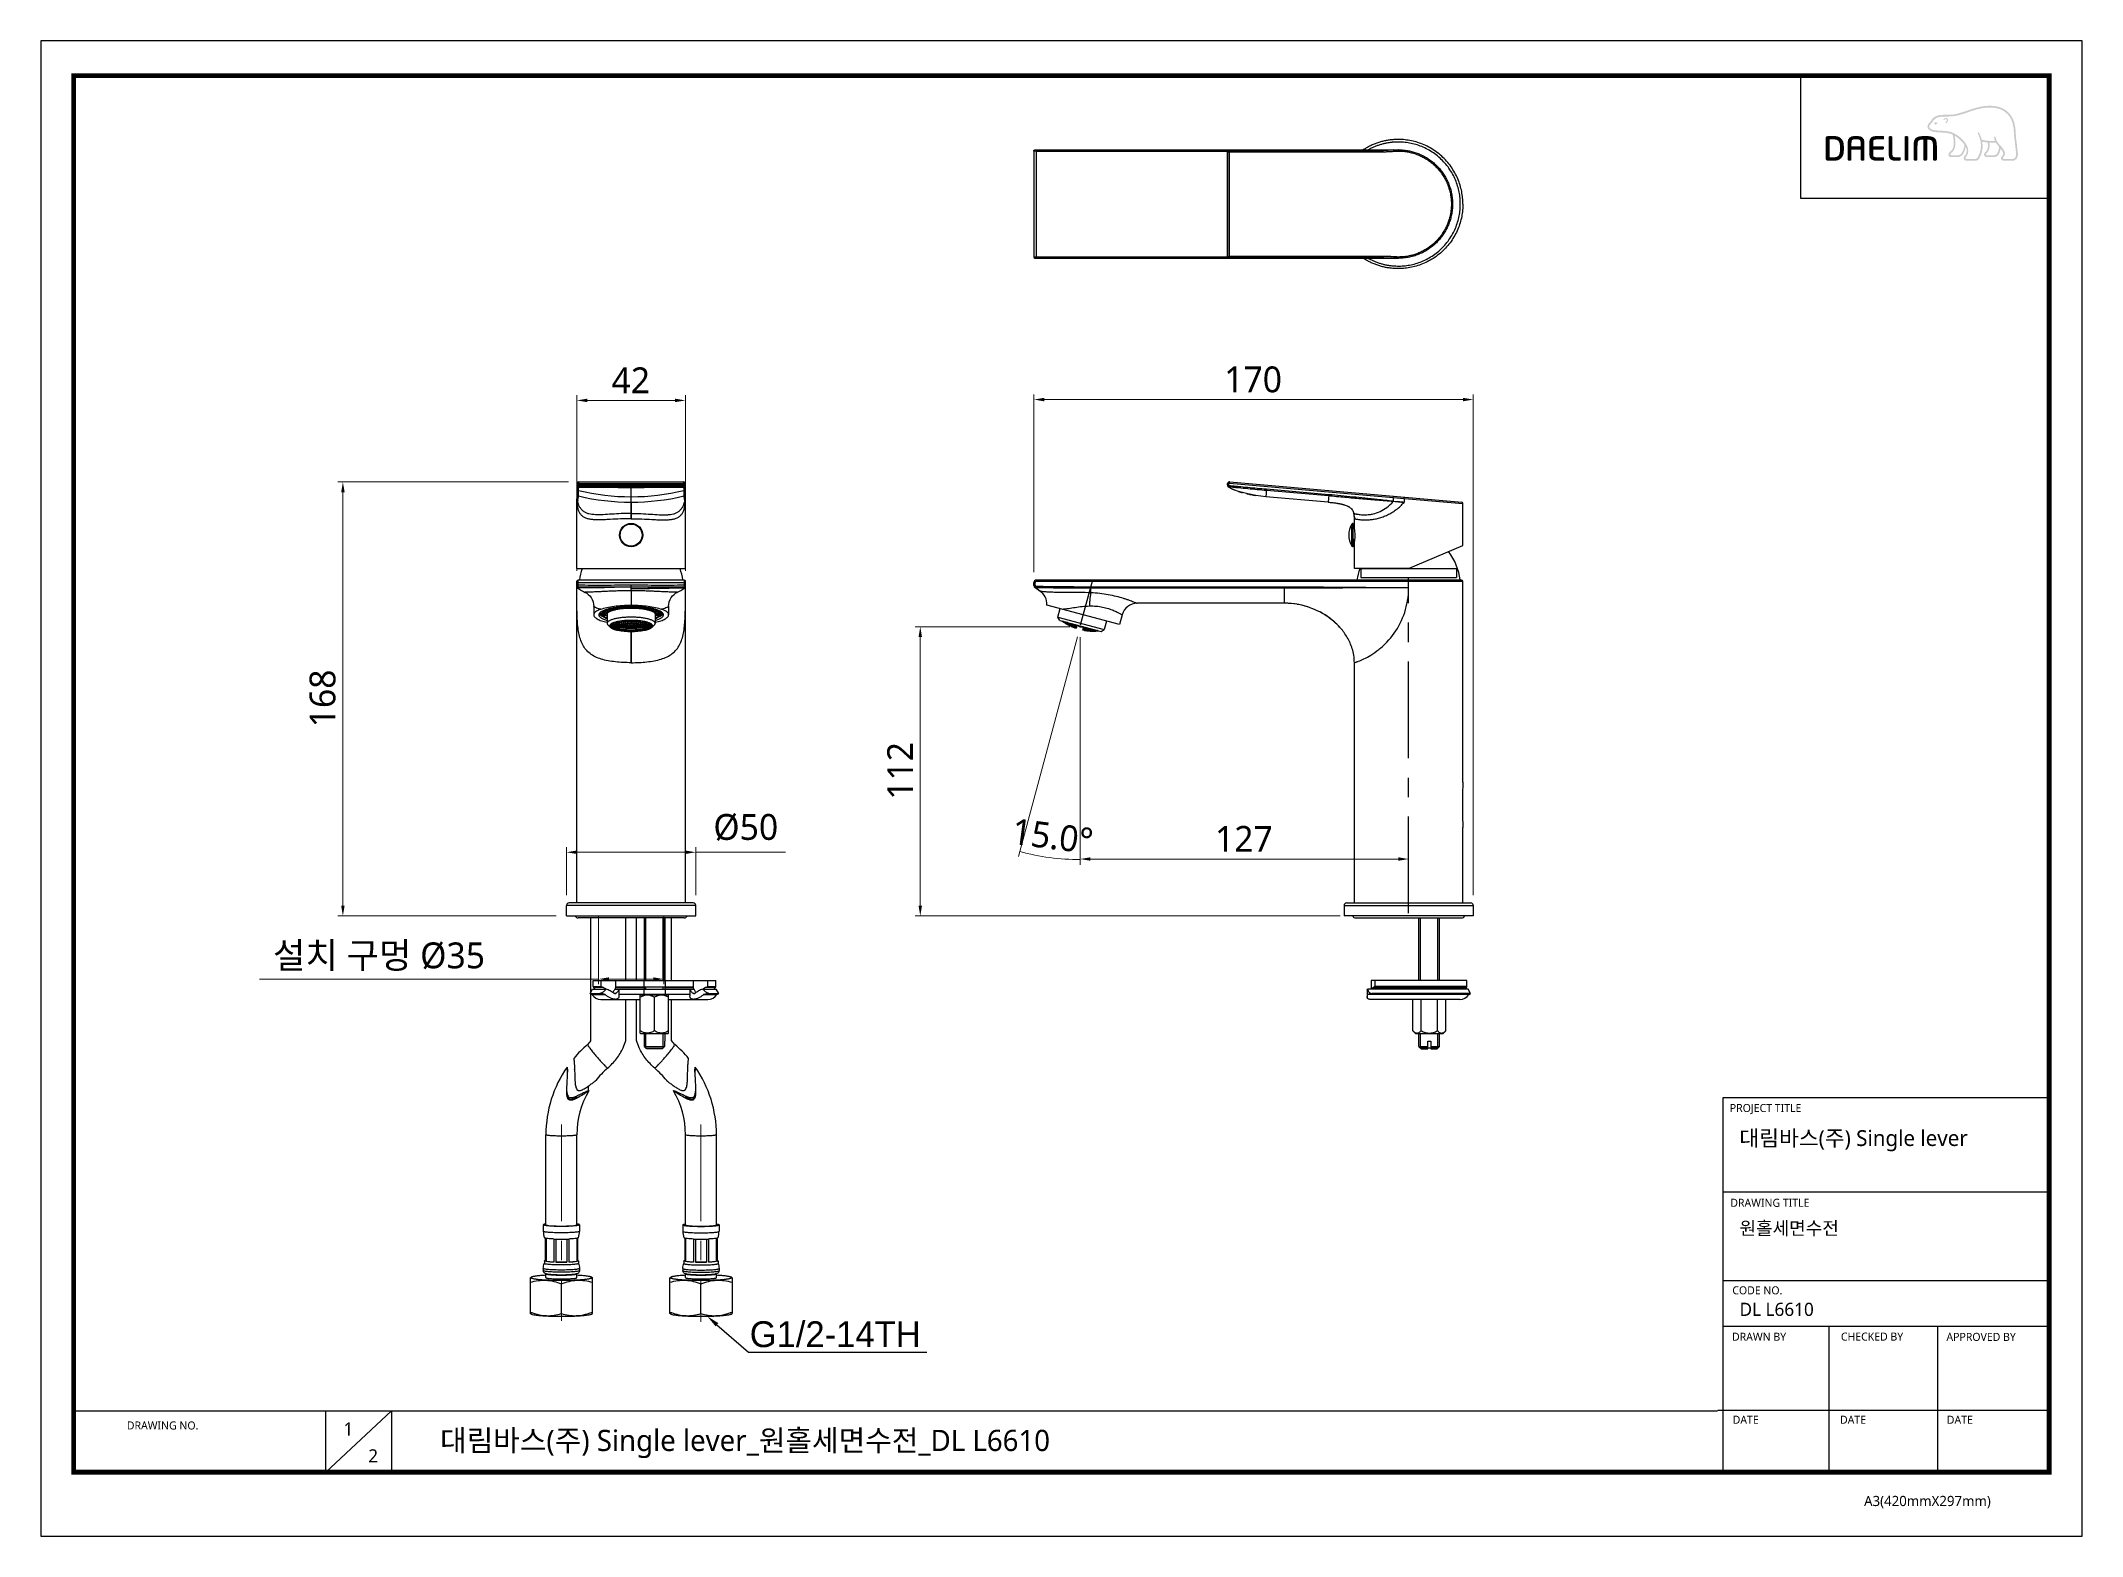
# Model space of a CAD drawing. Extents: x 857 to 1647, y 4681 to 5260.
import ezdxf
from ezdxf import colors
from ezdxf.entities.mleader import LeaderData, LeaderLine
from ezdxf.math import Vec2, Vec3

# ---------------------------------------------------------------- set-up
doc = ezdxf.new("R2010")
doc.units = 0
doc.header["$LTSCALE"] = 30
doc.header["$MEASUREMENT"] = 0
doc.header["$PDMODE"] = 3
doc.header["$PDSIZE"] = -10
doc.linetypes.add('CENTER', pattern=[2, 1.25, -0.25, 0.25, -0.25])
doc.layers.get('0').update_dxf_attribs({"linetype": 'CONTINUOUS'})
doc.layers.get('DEFPOINTS').update_dxf_attribs({"linetype": 'CONTINUOUS'})
for name, color, linetype in [('1', 7, 'CONTINUOUS'), ('7J45X38X25_DXF_CONTINUOUS_LINE', 7, 'CONTINUOUS'), ('80N11071K_DXF_CONTINUOUS_LINE', 7, 'CONTINUOUS'), ('80N81051_DXF_CONTINUOUS_LINE', 7, 'CONTINUOUS'), ('80P35VVD2_DXF_CONTINUOUS_LINE', 7, 'CONTINUOUS'), ('80T168354_DXF_AXIS', 7, 'CONTINUOUS'), ('80T168354_DXF_CONTINUOUS_LINE', 7, 'CONTINUOUS'), ('81N11071K_DXF_CONTINUOUS_LINE', 7, 'CONTINUOUS'), ('8BM8X070B2_DXF_CONTINUOUS_LINE', 7, 'CONTINUOUS'), ('8DZ35B00_DXF_CONTINUOUS_LINE', 7, 'CONTINUOUS'), ('8NM8X15_DXF_CONTINUOUS_LINE', 7, 'CONTINUOUS'), ('8ZG168060_DXF_CONTINUOUS_LINE', 7, 'CONTINUOUS'), ('BODY', 7, 'CONTINUOUS'), ('DEF_LAYER_ASSEM_MEMBER', 7, 'CONTINUOUS'), ('Layer 01', 7, 'CONTINUOUS'), ('M24421NP-R06DXF_CONTINUOUS_LINE', 7, 'CONTINUOUS')]:
    doc.layers.add(name, color=color, linetype=linetype)
doc.styles.add('Daelim Dimension', font='NanumGothic.ttf')
doc.styles.get("Standard").update_dxf_attribs({"font": 'SYMBOL'})
doc.dimstyles.new('DEFAULT', dxfattribs={"dimscale": 2, "dimtxt": 2, "dimasz": 2, "dimexe": 0, "dimexo": 2, "dimgap": 1, "dimtad": 1, "dimdec": 1, "dimzin": 9, "dimdsep": 46, "dimtxsty": 'Daelim Dimension', "dimcen": 0.5, "dimclrd": 252, "dimclre": 252, "dimclrt": 3, "dimadec": 1, "dimazin": 0, "dimtfac": 1, "dimtdec": 1, "dimtix": 1, "dimtmove": 0, "dimatfit": 3, "dimfxl": 0, "dimtolj": 1, "dimtzin": 1, "dimlwd": 9, "dimlwe": 9, "dimarcsym": 0})

msp = doc.modelspace()

# ---------------------------------------------------------------- texts
at = {"color": 5, "ltscale": 40, "style": 'Daelim Dimension'}
for s, height, p in [('PROJECT TITLE', 3.1171, (1510.39, 4845.34)), ('DRAWING TITLE', 3.1171, (1510.59, 4808.65)), ('CODE NO.', 3.117, (1511.37, 4774.77)), ('DRAWN BY', 3.117, (1511.25, 4756.81)), ('CHECKED BY', 3.117, (1553.37, 4756.86)), ('APPROVED BY', 3.1171, (1594.21, 4756.76)), ('DRAWING NO.', 3.1171, (890.15, 4722.47)), ('DATE', 3.117, (1511.5, 4724.68)), ('DATE', 3.117, (1553.04, 4724.68)), ('DATE', 3.117, (1594.36, 4724.68)), ('A3(420mmX297mm)', 3.9341, (1562.35, 4692.84))]:
    msp.add_text(s, height=height, dxfattribs=at).set_placement(p)
at = {"attachment_point": 1, "style": 'Daelim Dimension'}
for s, insert, char_height, width in [('대림바스(주) Single lever', (1514.1, 4838.3), 6.1103, 98.2071), ('원홀세면수전 ', (1514.15, 4802.93), 5.101, 85.8447), ('DL L6610', (1514.15, 4771.52), 5.101, 85.8447), ('1', (973.98, 4725.21), 5.1, 7.119), ('2', (983.55, 4714.81), 5.1, 7.119)]:
    msp.add_mtext(s, dxfattribs=dict(at, insert=insert, char_height=char_height, width=width))
at = {"color": 2, "insert": (1011.36, 4722.33), "char_height": 8.198, "width": 362.8925, "attachment_point": 1, "style": 'Daelim Dimension'}
msp.add_mtext('대림바스(주) Single lever_원홀세면수전_DL L6610', dxfattribs=at)

# ---------------------------------------------------------------- blocks, each defined once
blk = doc.blocks.new('*D39')
at = {"color": 5, "lineweight": 9, "ltscale": 0.5}
for p, q in [((1064.28, 5054.77), (1064.28, 5122.76)), ((1068.28, 5120.76), (1102.28, 5120.76)), ((1106.28, 5054.77), (1106.28, 5122.76))]:
    blk.add_line(p, q, dxfattribs=at)
at = {"color": 5, "ltscale": 0.5}
for points in [[(1068.28, 5121.42), (1068.28, 5120.09), (1064.28, 5120.76)], [(1102.28, 5121.42), (1102.28, 5120.09), (1106.28, 5120.76)]]:
    blk.add_solid(points, dxfattribs=at)
at = {"layer": 'DEFPOINTS', "color": 0, "ltscale": 0.5}
for p in [(1106.28, 5120.76), (1064.28, 5050.77), (1106.28, 5050.77)]:
    blk.add_point(p, dxfattribs=at)
at = {"color": 7, "ltscale": 0.5, "insert": (1085.15, 5133.54), "char_height": 10, "width": 13.9333, "attachment_point": 2, "style": 'Daelim Dimension'}
blk.add_mtext('\\A1;42', dxfattribs=at)
blk = doc.blocks.new('*D40')
at = {"color": 5, "lineweight": 9, "ltscale": 0.5}
for p, q in [((1061.01, 5089.23), (971.74, 5089.23)), ((973.74, 5085.23), (973.74, 4925.25)), ((1056.26, 4921.25), (971.74, 4921.25))]:
    blk.add_line(p, q, dxfattribs=at)
at = {"color": 5, "ltscale": 0.5}
for points in [[(973.07, 5085.23), (974.41, 5085.23), (973.74, 5089.23)], [(973.07, 4925.25), (974.41, 4925.25), (973.74, 4921.25)]]:
    blk.add_solid(points, dxfattribs=at)
at = {"layer": 'DEFPOINTS', "color": 0, "ltscale": 0.5}
for p in [(1065.01, 5089.23), (973.74, 4921.25), (1060.26, 4921.25)]:
    blk.add_point(p, dxfattribs=at)
at = {"color": 7, "ltscale": 0.5, "insert": (960.85, 5005.43), "char_height": 10, "width": 20.9, "attachment_point": 2, "rotation": 90, "style": 'Daelim Dimension'}
blk.add_mtext('\\A1;168', dxfattribs=at)
blk = doc.blocks.new('*D44')
at = {"color": 5, "lineweight": 9, "ltscale": 0.5}
for p, q in [((1060.28, 4929.27), (1060.28, 4947.89)), ((1064.28, 4945.89), (1106.28, 4945.89)), ((1110.28, 4929.27), (1110.28, 4947.89)), ((1110.28, 4945.89), (1144.99, 4945.89))]:
    blk.add_line(p, q, dxfattribs=at)
at = {"color": 5, "ltscale": 0.5}
for points in [[(1064.28, 4946.56), (1064.28, 4945.22), (1060.28, 4945.89)], [(1106.28, 4946.56), (1106.28, 4945.22), (1110.28, 4945.89)]]:
    blk.add_solid(points, dxfattribs=at)
at = {"layer": 'DEFPOINTS', "color": 0, "ltscale": 0.5}
for p in [(1110.28, 4945.89), (1060.28, 4925.27), (1110.28, 4925.27)]:
    blk.add_point(p, dxfattribs=at)
at = {"color": 7, "ltscale": 0.5, "insert": (1129.64, 4960.67), "char_height": 10, "width": 13.9333, "attachment_point": 2, "style": 'Daelim Dimension'}
blk.add_mtext('\\A1;%%C50', dxfattribs=at)
blk = doc.blocks.new('*D49')
at = {"color": 5, "lineweight": 9, "ltscale": 0.5}
for p, q in [((1241.12, 5054.27), (1241.12, 5123.09)), ((1407.12, 5121.09), (1245.12, 5121.09)), ((1411.12, 4929.27), (1411.12, 5123.09))]:
    blk.add_line(p, q, dxfattribs=at)
at = {"color": 5, "ltscale": 0.5}
for points in [[(1245.12, 5121.76), (1245.12, 5120.42), (1241.12, 5121.09)], [(1407.12, 5121.76), (1407.12, 5120.42), (1411.12, 5121.09)]]:
    blk.add_solid(points, dxfattribs=at)
at = {"layer": 'DEFPOINTS', "color": 0, "ltscale": 0.5}
for p in [(1241.12, 5121.09), (1241.12, 5050.27), (1411.12, 4925.27)]:
    blk.add_point(p, dxfattribs=at)
at = {"color": 7, "ltscale": 0.5, "insert": (1325.94, 5133.9), "char_height": 10, "width": 20.9, "attachment_point": 2, "style": 'Daelim Dimension'}
blk.add_mtext('\\A1;170', dxfattribs=at)
blk = doc.blocks.new('*D50')
at = {"color": 5, "lineweight": 9, "ltscale": 0.5}
for p, q in [((1254.99, 5033.16), (1195.15, 5033.16)), ((1197.15, 5029.16), (1197.15, 4925.25)), ((1359.6, 4921.25), (1195.15, 4921.25))]:
    blk.add_line(p, q, dxfattribs=at)
at = {"color": 5, "ltscale": 0.5}
for points in [[(1196.48, 5029.16), (1197.82, 5029.16), (1197.15, 5033.16)], [(1196.48, 4925.25), (1197.82, 4925.25), (1197.15, 4921.25)]]:
    blk.add_solid(points, dxfattribs=at)
at = {"layer": 'DEFPOINTS', "color": 0, "ltscale": 0.5}
for p in [(1258.99, 5033.16), (1197.15, 4921.25), (1363.6, 4921.25)]:
    blk.add_point(p, dxfattribs=at)
at = {"color": 7, "ltscale": 0.5, "insert": (1184.36, 4977.37), "char_height": 10, "width": 20.9, "attachment_point": 2, "rotation": 90, "style": 'Daelim Dimension'}
blk.add_mtext('\\A1;112', dxfattribs=at)
blk = doc.blocks.new('*D51')
at = {"color": 5, "lineweight": 9, "ltscale": 0.5}
for p, q in [((1259.01, 5029.14), (1259.01, 4941.26)), ((1386.12, 4930.25), (1386.12, 4945.26)), ((1382.12, 4943.26), (1263.01, 4943.26))]:
    blk.add_line(p, q, dxfattribs=at)
at = {"color": 5, "ltscale": 0.5}
for points in [[(1263.01, 4943.93), (1263.01, 4942.59), (1259.01, 4943.26)], [(1382.12, 4943.93), (1382.12, 4942.59), (1386.12, 4943.26)]]:
    blk.add_solid(points, dxfattribs=at)
at = {"layer": 'DEFPOINTS', "color": 0, "ltscale": 0.5}
for p in [(1259.01, 5033.14), (1259.01, 4943.26), (1386.12, 4926.25)]:
    blk.add_point(p, dxfattribs=at)
at = {"color": 7, "ltscale": 0.5, "insert": (1322.37, 4956.05), "char_height": 10, "width": 20.9, "attachment_point": 2, "style": 'Daelim Dimension'}
blk.add_mtext('\\A1;127', dxfattribs=at)
blk = doc.blocks.new('*D52')
at = {"color": 5, "lineweight": 9, "ltscale": 0.5}
for p, q in [((1257.97, 5029.27), (1235.18, 4944.2)), ((1259.01, 5029.14), (1259.01, 4941.06))]:
    blk.add_line(p, q, dxfattribs=at)
blk.add_arc((1259.01, 5033.16), 90.1, 255, 270, dxfattribs=at)
at = {"layer": 'DEFPOINTS', "color": 0, "ltscale": 0.5}
for p in [(1259.01, 5033.44), (1259.01, 5033.14), (1259.01, 5033.14), (1259.09, 5033.43), (1243.37, 4944.43)]:
    blk.add_point(p, dxfattribs=at)
at = {"color": 7, "ltscale": 0.5, "insert": (1249, 4957.09), "char_height": 10, "width": 20.6, "attachment_point": 2, "rotation": 352.5, "style": 'Daelim Dimension'}
blk.add_mtext('\\A1;15.0°', dxfattribs=at)
blk = doc.blocks.new('_None')
blk = doc.blocks.new('*D53')
at = {"color": 5, "lineweight": 9, "ltscale": 0.5}
for p, q in [((1072.68, 4921.04), (1072.68, 4894.79)), ((1097.88, 4921.14), (1097.88, 4894.79)), ((1072.68, 4896.79), (941.52, 4896.79)), ((1093.88, 4896.79), (1076.68, 4896.79))]:
    blk.add_line(p, q, dxfattribs=at)
at = {"color": 5, "ltscale": 0.5}
for points in [[(1076.68, 4897.46), (1076.68, 4896.12), (1072.68, 4896.79)], [(1093.88, 4897.46), (1093.88, 4896.12), (1097.88, 4896.79)]]:
    blk.add_solid(points, dxfattribs=at)
at = {"layer": 'DEFPOINTS', "color": 0, "ltscale": 0.5}
for p in [(1072.68, 4925.04), (1097.88, 4925.14), (1097.88, 4896.79)]:
    blk.add_point(p, dxfattribs=at)
at = {"color": 7, "ltscale": 0.5, "insert": (987.71, 4905.43), "char_height": 10, "attachment_point": 5, "style": 'Daelim Dimension'}
blk.add_mtext('\\A1;설치 구멍 %%C35', dxfattribs=at)

# ---------------------------------------------------------------- dimensions: what is measured, and where the dimension line sits
at = {"color": 5, "ltscale": 0.5}
dim = msp.add_linear_dim(base=(1106.28, 5120.76), p1=(1064.28, 5050.77), p2=(1106.28, 5050.77), dimstyle='DEFAULT', override={"dimtxt": 5, "dimexe": 1, "dimdec": 0, "dimclrd": 5, "dimclre": 5, "dimclrt": 7}, dxfattribs=at)
dim.commit()
dim.dimension.update_dxf_attribs({"geometry": '*D39', "text_midpoint": (1085.15, 5120.76), "dimtype": 160})
for base, p1, p2, angle, picture, middle in [((1241.12, 5121.09), (1411.12, 4925.27), (1241.12, 5050.27), 180, '*D49', (1325.94, 5121.09)), ((973.74, 4921.25), (1065.01, 5089.23), (1060.26, 4921.25), 270, '*D40', (973.74, 5005.43)), ((1197.15, 4921.25), (1258.99, 5033.16), (1363.6, 4921.25), 270, '*D50', (1197.15, 4977.37)), ((1259.01, 4943.26), (1386.12, 4926.25), (1259.01, 5033.14), 180, '*D51', (1322.37, 4943.26))]:
    dim = msp.add_linear_dim(base=base, p1=p1, p2=p2, angle=angle, dimstyle='DEFAULT', override={"dimtxt": 5, "dimexe": 1, "dimdec": 0, "dimclrd": 5, "dimclre": 5, "dimclrt": 7}, dxfattribs=at)
    dim.commit()
    dim.dimension.update_dxf_attribs({"geometry": picture, "text_midpoint": middle, "dimtype": 160})
dim = msp.add_angular_dim_2l(base=(1243.368, 4944.4269), line1=((1259.0133, 5033.4442), (1259.0133, 5033.1355)), line2=((1259.088, 5033.4344), (1259.0081, 5033.1362)), dimstyle='DEFAULT', override={"dimtxt": 5, "dimexe": 1, "dimdec": 0, "dimblk1": 'None', "dimblk2": 'None', "dimsah": 1, "dimclrd": 5, "dimclre": 5, "dimclrt": 7}, dxfattribs=at)
dim.commit()
dim.dimension.update_dxf_attribs({"geometry": '*D52', "text_midpoint": (1248.2565, 4951.4499)})
for base, p1, p2, text, picture, middle in [((1110.28, 4945.89), (1060.28, 4925.27), (1110.28, 4925.27), '%%C<>', '*D44', (1129.64, 4945.89)), ((1097.88, 4896.79), (1072.68, 4925.04), (1097.88, 4925.14), '설치 구멍 %%C35', '*D53', (987.71, 4896.79))]:
    dim = msp.add_linear_dim(base=base, p1=p1, p2=p2, text=text, dimstyle='DEFAULT', override={"dimtxt": 5, "dimexe": 1, "dimdec": 0, "dimclrd": 5, "dimclre": 5, "dimclrt": 7}, dxfattribs=at)
    dim.commit()
    dim.dimension.update_dxf_attribs({"geometry": picture, "text_midpoint": middle, "dimtype": 160})

# ---------------------------------------------------------------- hatches: boundary and pattern name
h = msp.add_hatch(color=5)
edge = h.paths.add_edge_path()
edge.add_spline(control_points=[(1618.53, 5231.86), (1615.69, 5235.04), (1611.28, 5235.08), (1608.06, 5234.55)], knot_values=[4, 4, 4, 4, 5, 5, 5, 5], degree=3, periodic=0)
edge.add_spline(control_points=[(1608.06, 5234.55), (1606.11, 5234.22), (1604.22, 5233.58), (1602.39, 5232.96)], knot_values=[5, 5, 5, 5, 6, 6, 6, 6], degree=3, periodic=0)
edge.add_spline(control_points=[(1602.39, 5232.96), (1600.87, 5232.44), (1599.29, 5231.9), (1597.71, 5231.55)], knot_values=[6, 6, 6, 6, 7, 7, 7, 7], degree=3, periodic=0)
edge.add_spline(control_points=[(1597.71, 5231.55), (1596.61, 5231.32), (1595.23, 5231.32), (1594.02, 5231.31)], knot_values=[7, 7, 7, 7, 8, 8, 8, 8], degree=3, periodic=0)
edge.add_spline(control_points=[(1594.02, 5231.31), (1594.02, 5231.31), (1592.85, 5231.29), (1592.85, 5231.29)], knot_values=[8.00001, 8.00001, 8.00001, 8.00001, 9, 9, 9, 9], degree=3, periodic=0)
edge.add_spline(control_points=[(1592.85, 5231.29), (1590.57, 5231.23), (1589, 5230.44), (1588.23, 5228.94)], knot_values=[9, 9, 9, 9, 10, 10, 10, 10], degree=3, periodic=0)
edge.add_spline(control_points=[(1588.23, 5228.94), (1588.23, 5228.94), (1588.19, 5228.88), (1588.19, 5228.88)], knot_values=[10.00001, 10.00001, 10.00001, 10.00001, 11, 11, 11, 11], degree=3, periodic=0)
edge.add_spline(control_points=[(1588.19, 5228.88), (1588.06, 5228.66), (1587.89, 5228.47), (1587.69, 5228.28)], knot_values=[11, 11, 11, 11, 12, 12, 12, 12], degree=3, periodic=0)
edge.add_spline(control_points=[(1587.69, 5228.28), (1587.48, 5228.08), (1587.27, 5227.86), (1587.12, 5227.59)], knot_values=[12, 12, 12, 12, 13, 13, 13, 13], degree=3, periodic=0)
edge.add_spline(control_points=[(1587.12, 5227.59), (1586.82, 5227.08), (1586.8, 5226.56), (1587.05, 5226.08)], knot_values=[13, 13, 13, 13, 14, 14, 14, 14], degree=3, periodic=0)
edge.add_spline(control_points=[(1587.05, 5226.08), (1587.54, 5225.16), (1588.92, 5224.67), (1589.74, 5224.61), (1589.74, 5224.61), (1590.97, 5224.54), (1590.97, 5224.54)], knot_values=[14, 14, 14, 14, 15, 15, 15, 16, 16, 16, 16], degree=3, periodic=0)
edge.add_spline(control_points=[(1590.97, 5224.54), (1592.28, 5224.46), (1593.91, 5224.37), (1594.87, 5224.19)], knot_values=[16, 16, 16, 16, 17, 17, 17, 17], degree=3, periodic=0)
edge.add_spline(control_points=[(1594.87, 5224.19), (1595.48, 5224.08), (1596.07, 5223.89), (1596.62, 5223.65)], knot_values=[17, 17, 17, 17, 18, 18, 18, 18], degree=3, periodic=0)
edge.add_spline(control_points=[(1596.62, 5223.65), (1596.65, 5223.59), (1597.14, 5221.8), (1597.03, 5219.83)], knot_values=[18, 18, 18, 18, 19, 19, 19, 19], degree=3, periodic=0)
edge.add_spline(control_points=[(1597.03, 5219.83), (1596.95, 5218.03), (1596.15, 5217.41), (1595.59, 5216.95)], knot_values=[19, 19, 19, 19, 20, 20, 20, 20], degree=3, periodic=0)
edge.add_spline(control_points=[(1595.59, 5216.95), (1595.59, 5216.95), (1595.03, 5216.52), (1595, 5215.98)], knot_values=[20, 20, 20, 20, 21, 21, 21, 21], degree=3, periodic=0)
edge.add_spline(control_points=[(1595, 5215.98), (1594.97, 5215.7), (1595.05, 5215.44), (1595.22, 5215.26)], knot_values=[21, 21, 21, 21, 22, 22, 22, 22], degree=3, periodic=0)
edge.add_spline(control_points=[(1595.22, 5215.26), (1595.41, 5215.05), (1595.69, 5214.95), (1596.06, 5214.95), (1596.06, 5214.95), (1598.54, 5214.95), (1598.54, 5214.95)], knot_values=[22, 22, 22, 22, 23, 23, 23, 24, 24, 24, 24], degree=3, periodic=0)
edge.add_spline(control_points=[(1598.54, 5214.95), (1600.57, 5214.95), (1601.43, 5217.33), (1601.65, 5218.98)], knot_values=[24, 24, 24, 24, 25, 25, 25, 25], degree=3, periodic=0)
edge.add_spline(control_points=[(1601.65, 5218.98), (1602.25, 5217.8), (1602.23, 5216.46), (1601.47, 5215.61)], knot_values=[25, 25, 25, 25, 26, 26, 26, 26], degree=3, periodic=0)
edge.add_spline(control_points=[(1601.47, 5215.61), (1601.47, 5215.61), (1600.81, 5214.99), (1600.88, 5214.4)], knot_values=[26.00001, 26.00001, 26.00001, 26.00001, 27, 27, 27, 27], degree=3, periodic=0)
edge.add_spline(control_points=[(1600.88, 5214.4), (1600.95, 5213.78), (1601.46, 5213.54), (1601.88, 5213.54), (1601.88, 5213.54), (1605.41, 5213.54), (1605.41, 5213.54)], knot_values=[27, 27, 27, 27, 28, 28, 28, 29, 29, 29, 29], degree=3, periodic=0)
edge.add_spline(control_points=[(1605.41, 5213.54), (1606.04, 5213.54), (1606.53, 5213.82), (1606.86, 5214.36)], knot_values=[29, 29, 29, 29, 30, 30, 30, 30], degree=3, periodic=0)
edge.add_spline(control_points=[(1606.86, 5214.36), (1608.3, 5216.74), (1608.38, 5219.08), (1608.06, 5220.9)], knot_values=[30, 30, 30, 30, 31, 31, 31, 31], degree=3, periodic=0)
edge.add_spline(control_points=[(1608.06, 5220.9), (1608.49, 5220.81), (1609.21, 5220.68), (1610.09, 5220.59)], knot_values=[31, 31, 31, 31, 32, 32, 32, 32], degree=3, periodic=0)
edge.add_spline(control_points=[(1610.09, 5220.59), (1610.15, 5220.34), (1610.25, 5219.78), (1610.25, 5219.78)], knot_values=[32, 32, 32, 32, 33, 33, 33, 33], degree=3, periodic=0)
edge.add_spline(control_points=[(1610.25, 5219.78), (1610.27, 5219.57), (1610.27, 5219.38), (1610.27, 5219.2)], knot_values=[33, 33, 33, 33, 34, 34, 34, 34], degree=3, periodic=0)
edge.add_spline(control_points=[(1610.27, 5219.2), (1610.27, 5217.83), (1609.66, 5217.24), (1609.32, 5216.91)], knot_values=[34, 34, 34, 34, 35, 35, 35, 35], degree=3, periodic=0)
edge.add_spline(control_points=[(1609.32, 5216.91), (1609.31, 5216.91), (1608.84, 5216.44), (1608.79, 5216.04)], knot_values=[35, 35, 35, 35, 36, 36, 36, 36], degree=3, periodic=0)
edge.add_spline(control_points=[(1608.79, 5216.04), (1608.79, 5216.04), (1608.69, 5215.63), (1609.05, 5215.27)], knot_values=[36.00001, 36.00001, 36.00001, 36.00001, 37, 37, 37, 37], degree=3, periodic=0)
edge.add_spline(control_points=[(1609.05, 5215.27), (1609.24, 5215.06), (1609.56, 5214.95), (1609.97, 5214.95), (1609.97, 5214.95), (1612.71, 5214.95), (1612.71, 5214.95)], knot_values=[37, 37, 37, 37, 38, 38, 38, 39, 39, 39, 39], degree=3, periodic=0)
edge.add_spline(control_points=[(1612.71, 5214.95), (1614.47, 5214.95), (1615.01, 5217.12), (1615.18, 5218.23)], knot_values=[39, 39, 39, 39, 40, 40, 40, 40], degree=3, periodic=0)
edge.add_spline(control_points=[(1615.18, 5218.23), (1615.5, 5217.84), (1615.85, 5217.36), (1616.06, 5216.91)], knot_values=[40, 40, 40, 40, 41, 41, 41, 41], degree=3, periodic=0)
edge.add_spline(control_points=[(1616.06, 5216.91), (1616.21, 5216.6), (1616.23, 5216.26), (1616.12, 5215.93)], knot_values=[41, 41, 41, 41, 42, 42, 42, 42], degree=3, periodic=0)
edge.add_spline(control_points=[(1616.12, 5215.93), (1615.94, 5215.35), (1615.21, 5214.93), (1615.36, 5214.24)], knot_values=[42, 42, 42, 42, 43, 43, 43, 43], degree=3, periodic=0)
edge.add_spline(control_points=[(1615.36, 5214.24), (1615.49, 5213.7), (1615.94, 5213.54), (1616.4, 5213.54), (1616.4, 5213.54), (1619.92, 5213.54), (1619.92, 5213.54)], knot_values=[43, 43, 43, 43, 44, 44, 44, 45, 45, 45, 45], degree=3, periodic=0)
edge.add_spline(control_points=[(1619.92, 5213.54), (1619.95, 5213.54), (1620.65, 5213.53), (1621.22, 5214.13)], knot_values=[45, 45, 45, 45, 46, 46, 46, 46], degree=3, periodic=0)
edge.add_spline(control_points=[(1621.22, 5214.13), (1621.75, 5214.7), (1621.95, 5215.54), (1621.83, 5216.72)], knot_values=[46, 46, 46, 46, 47, 47, 47, 47], degree=3, periodic=0)
edge.add_spline(control_points=[(1621.83, 5216.72), (1621.83, 5216.72), (1621.3, 5221.33), (1621.3, 5221.33)], knot_values=[0, 0, 0, 0, 1, 1, 1, 1], degree=3, periodic=0)
edge.add_spline(control_points=[(1621.3, 5221.33), (1621.1, 5222.66), (1621.07, 5223.38), (1621.04, 5224.09), (1621.04, 5224.09), (1620.91, 5225.91), (1620.91, 5225.91)], knot_values=[1, 1, 1, 1, 2, 2, 2, 3, 3, 3, 3], degree=3, periodic=0)
edge.add_spline(control_points=[(1620.91, 5225.91), (1620.64, 5228.39), (1619.84, 5230.4), (1618.53, 5231.86)], knot_values=[3, 3, 3, 3, 4, 4, 4, 4], degree=3, periodic=0)
edge = h.paths.add_edge_path(flags=16)
edge.add_spline(control_points=[(1597.85, 5230.9), (1599.48, 5231.25), (1601.07, 5231.79), (1602.61, 5232.32)], knot_values=[31, 31, 31, 31, 32, 32, 32, 32], degree=3, periodic=0)
edge.add_spline(control_points=[(1602.61, 5232.32), (1604.41, 5232.93), (1606.27, 5233.57), (1608.18, 5233.89)], knot_values=[32, 32, 32, 32, 33, 33, 33, 33], degree=3, periodic=0)
edge.add_spline(control_points=[(1608.18, 5233.89), (1611.22, 5234.39), (1615.39, 5234.36), (1618.01, 5231.42)], knot_values=[33, 33, 33, 33, 34, 34, 34, 34], degree=3, periodic=0)
edge.add_spline(control_points=[(1618.01, 5231.42), (1619.23, 5230.05), (1619.98, 5228.17), (1620.23, 5225.84), (1620.23, 5225.84), (1620.36, 5224.06), (1620.36, 5224.06)], knot_values=[34, 34, 34, 34, 35, 35, 35, 36, 36, 36, 36], degree=3, periodic=0)
edge.add_spline(control_points=[(1620.36, 5224.06), (1620.39, 5223.34), (1620.43, 5222.6), (1620.62, 5221.24), (1620.62, 5221.24), (1621.15, 5216.65), (1621.15, 5216.65)], knot_values=[36, 36, 36, 36, 37, 37, 37, 38, 38, 38, 38], degree=3, periodic=0)
edge.add_spline(control_points=[(1621.15, 5216.65), (1621.24, 5215.7), (1621.09, 5215.01), (1620.73, 5214.6)], knot_values=[38, 38, 38, 38, 39, 39, 39, 39], degree=3, periodic=0)
edge.add_spline(control_points=[(1620.73, 5214.6), (1620.38, 5214.21), (1619.95, 5214.21), (1619.92, 5214.21), (1619.92, 5214.21), (1616.46, 5214.21), (1616.46, 5214.21)], knot_values=[0, 0, 0, 0, 1, 1, 1, 2, 2, 2, 2], degree=3, periodic=0)
edge.add_spline(control_points=[(1616.46, 5214.21), (1616.25, 5214.21), (1616.08, 5214.3), (1616.08, 5214.55)], knot_values=[2, 2, 2, 2, 3, 3, 3, 3], degree=3, periodic=0)
edge.add_spline(control_points=[(1616.08, 5214.55), (1616.08, 5214.91), (1616.55, 5215.21), (1616.72, 5215.67)], knot_values=[3, 3, 3, 3, 4, 4, 4, 4], degree=3, periodic=0)
edge.add_spline(control_points=[(1616.72, 5215.67), (1616.92, 5216.17), (1616.9, 5216.72), (1616.67, 5217.2)], knot_values=[4, 4, 4, 4, 5, 5, 5, 5], degree=3, periodic=0)
edge.add_spline(control_points=[(1616.67, 5217.2), (1616.26, 5218.07), (1615.65, 5218.75), (1615.06, 5219.42)], knot_values=[5, 5, 5, 5, 6, 6, 6, 6], degree=3, periodic=0)
edge.add_spline(control_points=[(1615.06, 5219.42), (1614.22, 5220.36), (1613.32, 5221.26), (1613.26, 5222.56)], knot_values=[6, 6, 6, 6, 7, 7, 7, 7], degree=3, periodic=0)
edge.add_spline(control_points=[(1613.26, 5222.56), (1613.24, 5222.74), (1613.16, 5222.93), (1612.97, 5222.92)], knot_values=[7, 7, 7, 7, 8, 8, 8, 8], degree=3, periodic=0)
edge.add_spline(control_points=[(1612.97, 5222.92), (1612.79, 5222.91), (1612.67, 5222.74), (1612.67, 5222.51)], knot_values=[8, 8, 8, 8, 9, 9, 9, 9], degree=3, periodic=0)
edge.add_spline(control_points=[(1612.67, 5222.51), (1612.71, 5222.01), (1612.84, 5221.56), (1613.01, 5221.15)], knot_values=[9, 9, 9, 9, 10, 10, 10, 10], degree=3, periodic=0)
edge.add_spline(control_points=[(1613.01, 5221.15), (1610.74, 5221.05), (1608.45, 5221.51), (1607.9, 5221.62)], knot_values=[10, 10, 10, 10, 11, 11, 11, 11], degree=3, periodic=0)
edge.add_spline(control_points=[(1607.9, 5221.62), (1607.5, 5223.25), (1606.85, 5224.3), (1606.84, 5224.33)], knot_values=[11, 11, 11, 11, 12, 12, 12, 12], degree=3, periodic=0)
edge.add_spline(control_points=[(1606.84, 5224.33), (1606.74, 5224.49), (1606.56, 5224.55), (1606.43, 5224.47)], knot_values=[12, 12, 12, 12, 13, 13, 13, 13], degree=3, periodic=0)
edge.add_spline(control_points=[(1606.43, 5224.47), (1606.3, 5224.39), (1606.27, 5224.19), (1606.37, 5224.04)], knot_values=[13, 13, 13, 13, 14, 14, 14, 14], degree=3, periodic=0)
edge.add_spline(control_points=[(1606.37, 5224.04), (1606.4, 5223.99), (1609.11, 5219.38), (1606.28, 5214.7)], knot_values=[14, 14, 14, 14, 15, 15, 15, 15], degree=3, periodic=0)
edge.add_spline(control_points=[(1606.28, 5214.7), (1606.08, 5214.37), (1605.8, 5214.21), (1605.41, 5214.21), (1605.41, 5214.21), (1601.9, 5214.21), (1601.9, 5214.21)], knot_values=[15, 15, 15, 15, 16, 16, 16, 17, 17, 17, 17], degree=3, periodic=0)
edge.add_spline(control_points=[(1601.9, 5214.21), (1601.75, 5214.21), (1601.54, 5214.31), (1601.54, 5214.55)], knot_values=[17, 17, 17, 17, 18, 18, 18, 18], degree=3, periodic=0)
edge.add_spline(control_points=[(1601.54, 5214.55), (1601.54, 5214.79), (1601.88, 5215.16), (1601.88, 5215.16)], knot_values=[18, 18, 18, 18, 19, 19, 19, 19], degree=3, periodic=0)
edge.add_spline(control_points=[(1601.88, 5215.16), (1603.29, 5216.74), (1602.58, 5219.2), (1601.21, 5220.83)], knot_values=[19, 19, 19, 19, 20, 20, 20, 20], degree=3, periodic=0)
edge.add_spline(control_points=[(1601.21, 5220.83), (1599.89, 5222.4), (1597.74, 5224.37), (1594.99, 5224.86)], knot_values=[20, 20, 20, 20, 21, 21, 21, 21], degree=3, periodic=0)
edge.add_spline(control_points=[(1594.99, 5224.86), (1593.99, 5225.04), (1592.34, 5225.14), (1591.01, 5225.21), (1591.01, 5225.21), (1589.79, 5225.28), (1589.79, 5225.28)], knot_values=[21, 21, 21, 21, 22, 22, 22, 23, 23, 23, 23], degree=3, periodic=0)
edge.add_spline(control_points=[(1589.79, 5225.28), (1589.12, 5225.33), (1588, 5225.75), (1587.65, 5226.4)], knot_values=[23, 23, 23, 23, 24, 24, 24, 24], degree=3, periodic=0)
edge.add_spline(control_points=[(1587.65, 5226.4), (1587.5, 5226.67), (1587.52, 5226.95), (1587.71, 5227.25)], knot_values=[24, 24, 24, 24, 25, 25, 25, 25], degree=3, periodic=0)
edge.add_spline(control_points=[(1587.71, 5227.25), (1587.83, 5227.45), (1588, 5227.63), (1588.18, 5227.81)], knot_values=[25, 25, 25, 25, 26, 26, 26, 26], degree=3, periodic=0)
edge.add_spline(control_points=[(1588.18, 5227.81), (1588.39, 5228.03), (1588.61, 5228.25), (1588.78, 5228.54)], knot_values=[26, 26, 26, 26, 27, 27, 27, 27], degree=3, periodic=0)
edge.add_spline(control_points=[(1588.78, 5228.54), (1588.78, 5228.54), (1588.83, 5228.63), (1588.83, 5228.63)], knot_values=[27.00001, 27.00001, 27.00001, 27.00001, 28, 28, 28, 28], degree=3, periodic=0)
edge.add_spline(control_points=[(1588.83, 5228.63), (1589.5, 5229.9), (1590.84, 5230.56), (1592.88, 5230.62)], knot_values=[28, 28, 28, 28, 29, 29, 29, 29], degree=3, periodic=0)
edge.add_spline(control_points=[(1592.88, 5230.62), (1592.88, 5230.62), (1594.02, 5230.63), (1594.02, 5230.63)], knot_values=[29.00001, 29.00001, 29.00001, 29.00001, 30, 30, 30, 30], degree=3, periodic=0)
edge.add_spline(control_points=[(1594.02, 5230.63), (1595.26, 5230.64), (1596.69, 5230.65), (1597.85, 5230.9)], knot_values=[30, 30, 30, 30, 31, 31, 31, 31], degree=3, periodic=0)
edge = h.paths.add_edge_path(flags=0)
edge.add_spline(control_points=[(1594.51, 5229.95), (1594.74, 5229.77), (1594.89, 5229.51), (1594.85, 5229.19)], knot_values=[8, 8, 8, 8, 9, 9, 9, 9], degree=3, periodic=0)
edge.add_spline(control_points=[(1594.85, 5229.19), (1594.81, 5228.74), (1594.42, 5228.25), (1594.12, 5228.1)], knot_values=[7, 7, 7, 7, 8, 8, 8, 8], degree=3, periodic=0)
edge.add_spline(control_points=[(1594.12, 5228.1), (1594.02, 5228.06), (1593.88, 5228.09), (1593.84, 5228.19)], knot_values=[6, 6, 6, 6, 7, 7, 7, 7], degree=3, periodic=0)
edge.add_spline(control_points=[(1593.84, 5228.19), (1593.79, 5228.29), (1593.85, 5228.42), (1593.95, 5228.48)], knot_values=[5, 5, 5, 5, 6, 6, 6, 6], degree=3, periodic=0)
edge.add_spline(control_points=[(1593.95, 5228.48), (1594.12, 5228.58), (1594.37, 5228.9), (1594.4, 5229.18)], knot_values=[4, 4, 4, 4, 5, 5, 5, 5], degree=3, periodic=0)
edge.add_spline(control_points=[(1594.4, 5229.18), (1594.42, 5229.35), (1594.37, 5229.49), (1594.23, 5229.59)], knot_values=[3, 3, 3, 3, 4, 4, 4, 4], degree=3, periodic=0)
edge.add_spline(control_points=[(1594.23, 5229.59), (1593.87, 5229.84), (1593.44, 5229.34), (1593.4, 5229.31)], knot_values=[2, 2, 2, 2, 3, 3, 3, 3], degree=3, periodic=0)
edge.add_spline(control_points=[(1593.4, 5229.31), (1593.32, 5229.22), (1593.19, 5229.2), (1593.12, 5229.27)], knot_values=[1, 1, 1, 1, 2, 2, 2, 2], degree=3, periodic=0)
edge.add_spline(control_points=[(1593.12, 5229.27), (1593.02, 5229.34), (1593.04, 5229.48), (1593.12, 5229.57)], knot_values=[0, 0, 0, 0, 1, 1, 1, 1], degree=3, periodic=0)
edge.add_spline(control_points=[(1593.12, 5229.57), (1593.34, 5229.81), (1593.95, 5230.33), (1594.51, 5229.95)], knot_values=[9, 9, 9, 9, 10, 10, 10, 10], degree=3, periodic=0)
edge = h.paths.add_edge_path(flags=16)
edge.add_spline(control_points=[(1597.67, 5219.8), (1597.74, 5221.22), (1597.53, 5222.53), (1597.37, 5223.25), (1597.37, 5223.25), (1599.58, 5221.99), (1601.2, 5219.72)], knot_values=[5, 5, 5, 5, 6, 6, 6, 7, 7, 7, 7], degree=3, periodic=0)
edge.add_spline(control_points=[(1601.2, 5219.72), (1601.07, 5218.75), (1600.54, 5215.59), (1598.54, 5215.59), (1598.54, 5215.59), (1596.06, 5215.59), (1596.06, 5215.59)], knot_values=[0, 0, 0, 0, 1, 1, 1, 2, 2, 2, 2], degree=3, periodic=0)
edge.add_spline(control_points=[(1596.06, 5215.59), (1595.87, 5215.59), (1595.66, 5215.74), (1595.66, 5215.98)], knot_values=[2, 2, 2, 2, 3, 3, 3, 3], degree=3, periodic=0)
edge.add_spline(control_points=[(1595.66, 5215.98), (1595.66, 5216.21), (1595.97, 5216.45), (1596, 5216.46)], knot_values=[3, 3, 3, 3, 4, 4, 4, 4], degree=3, periodic=0)
edge.add_spline(control_points=[(1596, 5216.46), (1596.62, 5216.96), (1597.56, 5217.72), (1597.67, 5219.8)], knot_values=[4, 4, 4, 4, 5, 5, 5, 5], degree=3, periodic=0)
edge = h.paths.add_edge_path(flags=0)
edge.add_spline(control_points=[(1590.71, 5228.25), (1590.71, 5228.25), (1590.79, 5228.21), (1590.67, 5228.07)], knot_values=[1.00001, 1.00001, 1.00001, 1.00001, 2, 2, 2, 2], degree=3, periodic=0)
edge.add_spline(control_points=[(1590.67, 5228.07), (1590.37, 5227.65), (1590.07, 5227.56), (1590.07, 5227.56)], knot_values=[2, 2, 2, 2, 2.99999, 2.99999, 2.99999, 2.99999], degree=3, periodic=0)
edge.add_spline(control_points=[(1590.07, 5227.56), (1590.07, 5227.56), (1589.85, 5227.48), (1589.72, 5227.63)], knot_values=[3.00001, 3.00001, 3.00001, 3.00001, 4, 4, 4, 4], degree=3, periodic=0)
edge.add_spline(control_points=[(1589.72, 5227.63), (1589.47, 5227.93), (1589.45, 5228.1), (1589.45, 5228.1), (1589.45, 5228.1), (1589.43, 5228.23), (1589.56, 5228.26)], knot_values=[4, 4, 4, 4, 5, 5, 5, 6, 6, 6, 6], degree=3, periodic=0)
edge.add_spline(control_points=[(1590.71, 5228.25), (1590.07, 5228.49), (1589.56, 5228.26), (1589.56, 5228.26)], knot_values=[0.00001, 0.00001, 0.00001, 0.00001, 1, 1, 1, 1], degree=3, periodic=0)
edge = h.paths.add_edge_path(flags=16)
edge.add_spline(control_points=[(1610.77, 5220.53), (1611.55, 5220.48), (1612.52, 5220.44), (1613.35, 5220.49)], knot_values=[6, 6, 6, 6, 7, 7, 7, 7], degree=3, periodic=0)
edge.add_spline(control_points=[(1613.35, 5220.49), (1613.67, 5219.99), (1614.2, 5219.37), (1614.6, 5218.9)], knot_values=[7, 7, 7, 7, 8, 8, 8, 8], degree=3, periodic=0)
edge.add_spline(control_points=[(1614.6, 5218.9), (1614.6, 5218.86), (1614.38, 5215.59), (1612.71, 5215.59)], knot_values=[9, 9, 9, 9, 10, 10, 10, 10], degree=3, periodic=0)
edge.add_spline(control_points=[(1612.71, 5215.59), (1612.71, 5215.59), (1609.89, 5215.59), (1609.89, 5215.59)], knot_values=[0, 0, 0, 0, 1, 1, 1, 1], degree=3, periodic=0)
edge.add_spline(control_points=[(1609.89, 5215.59), (1609.67, 5215.59), (1609.51, 5215.76), (1609.51, 5215.98)], knot_values=[1, 1, 1, 1, 2, 2, 2, 2], degree=3, periodic=0)
edge.add_spline(control_points=[(1609.51, 5215.98), (1609.51, 5216.19), (1609.74, 5216.44), (1609.76, 5216.45)], knot_values=[2, 2, 2, 2, 3, 3, 3, 3], degree=3, periodic=0)
edge.add_spline(control_points=[(1609.76, 5216.45), (1610.34, 5217.01), (1610.92, 5217.77), (1610.92, 5219.19)], knot_values=[3, 3, 3, 3, 4, 4, 4, 4], degree=3, periodic=0)
edge.add_spline(control_points=[(1610.92, 5219.19), (1610.92, 5219.4), (1610.91, 5219.62), (1610.88, 5219.85)], knot_values=[4, 4, 4, 4, 5, 5, 5, 5], degree=3, periodic=0)
edge.add_spline(control_points=[(1610.88, 5219.85), (1610.88, 5219.85), (1610.81, 5220.26), (1610.77, 5220.53)], knot_values=[5.00001, 5.00001, 5.00001, 5.00001, 6, 6, 6, 6], degree=3, periodic=0)
h = msp.add_hatch(color=5)
edge = h.paths.add_edge_path()
edge.add_spline(control_points=[(1554.52, 5219.15), (1554.52, 5221.74), (1553.14, 5223.12), (1550.52, 5223.12)], knot_values=[7, 7, 7, 7, 8, 8, 8, 8], degree=3, periodic=0)
edge.add_spline(control_points=[(1550.52, 5223.12), (1549.56, 5223.12), (1548.34, 5223.07), (1547.94, 5223)], knot_values=[0, 0, 0, 0, 1, 1, 1, 1], degree=3, periodic=0)
edge.add_spline(control_points=[(1547.94, 5223), (1547.7, 5222.96), (1547.54, 5222.77), (1547.54, 5222.53), (1547.54, 5222.53), (1547.54, 5214.11), (1547.54, 5214.11)], knot_values=[1, 1, 1, 1, 2, 2, 2, 3, 3, 3, 3], degree=3, periodic=0)
edge.add_spline(control_points=[(1547.54, 5214.11), (1547.54, 5213.85), (1547.7, 5213.67), (1547.96, 5213.62)], knot_values=[3, 3, 3, 3, 4, 4, 4, 4], degree=3, periodic=0)
edge.add_spline(control_points=[(1547.96, 5213.62), (1548.34, 5213.57), (1549.55, 5213.5), (1550.52, 5213.5)], knot_values=[4, 4, 4, 4, 5, 5, 5, 5], degree=3, periodic=0)
edge.add_spline(control_points=[(1550.52, 5213.5), (1553.14, 5213.5), (1554.52, 5214.88), (1554.52, 5217.49), (1554.52, 5217.49), (1554.52, 5219.15), (1554.52, 5219.15)], knot_values=[5, 5, 5, 5, 6, 6, 6, 7, 7, 7, 7], degree=3, periodic=0)
edge = h.paths.add_edge_path(flags=16)
edge.add_spline(control_points=[(1550.51, 5221.83), (1552.26, 5221.83), (1553.04, 5220.99), (1553.04, 5219.15), (1553.04, 5219.15), (1553.04, 5218.73), (1553.04, 5218.32)], knot_values=[4, 4, 4, 4, 5, 5, 5, 5.5, 5.5, 5.5, 5.5], degree=3, periodic=0)
edge.add_spline(control_points=[(1553.04, 5218.32), (1553.04, 5217.9), (1553.04, 5217.49), (1553.04, 5217.49)], knot_values=[5.5, 5.5, 5.5, 5.5, 6, 6, 6, 6], degree=3, periodic=0)
edge.add_spline(control_points=[(1553.04, 5217.49), (1553.04, 5215.68), (1552.21, 5214.8), (1550.52, 5214.8)], knot_values=[0, 0, 0, 0, 1, 1, 1, 1], degree=3, periodic=0)
edge.add_spline(control_points=[(1550.52, 5214.8), (1550.52, 5214.8), (1549.35, 5214.82), (1549.05, 5214.83), (1549.05, 5214.83), (1549.05, 5221.75), (1549.05, 5221.75)], knot_values=[1.00001, 1.00001, 1.00001, 1.00001, 2, 2, 2, 3, 3, 3, 3], degree=3, periodic=0)
edge.add_spline(control_points=[(1549.05, 5221.75), (1549.66, 5221.82), (1550.51, 5221.83), (1550.51, 5221.83)], knot_values=[3, 3, 3, 3, 4, 4, 4, 4], degree=3, periodic=0)
h = msp.add_hatch(color=5)
edge = h.paths.add_edge_path()
edge.add_spline(control_points=[(1562.51, 5220.41), (1562.51, 5222.29), (1561.61, 5223.12), (1559.6, 5223.12)], knot_values=[13, 13, 13, 13, 14, 14, 14, 14], degree=3, periodic=0)
edge.add_spline(control_points=[(1559.6, 5223.12), (1559.6, 5223.12), (1558.87, 5223.12), (1558.87, 5223.12)], knot_values=[0.00001, 0.00001, 0.00001, 0.00001, 1, 1, 1, 1], degree=3, periodic=0)
edge.add_spline(control_points=[(1558.87, 5223.12), (1556.86, 5223.12), (1555.97, 5222.29), (1555.97, 5220.41), (1555.97, 5220.41), (1555.97, 5214), (1555.97, 5214)], knot_values=[1, 1, 1, 1, 2, 2, 2, 3, 3, 3, 3], degree=3, periodic=0)
edge.add_spline(control_points=[(1555.97, 5214), (1555.97, 5213.77), (1556.15, 5213.59), (1556.37, 5213.59)], knot_values=[3, 3, 3, 3, 4, 4, 4, 4], degree=3, periodic=0)
edge.add_spline(control_points=[(1556.37, 5213.59), (1556.37, 5213.59), (1557.07, 5213.59), (1557.07, 5213.59)], knot_values=[4.00001, 4.00001, 4.00001, 4.00001, 5, 5, 5, 5], degree=3, periodic=0)
edge.add_spline(control_points=[(1557.07, 5213.59), (1557.31, 5213.59), (1557.47, 5213.81), (1557.47, 5214), (1557.47, 5214), (1557.47, 5214.92), (1557.47, 5215.86)], knot_values=[5, 5, 5, 5, 6, 6, 6, 6.5, 6.5, 6.5, 6.5], degree=3, periodic=0)
edge.add_spline(control_points=[(1557.47, 5215.86), (1557.47, 5216.81), (1557.47, 5217.77), (1557.47, 5217.84), (1557.47, 5217.84), (1561.01, 5217.84), (1561.01, 5217.84)], knot_values=[6.5, 6.5, 6.5, 6.5, 7, 7, 7, 8, 8, 8, 8], degree=3, periodic=0)
edge.add_spline(control_points=[(1561.01, 5217.84), (1561.01, 5217.69), (1561.01, 5214), (1561.01, 5214)], knot_values=[8, 8, 8, 8, 9, 9, 9, 9], degree=3, periodic=0)
edge.add_spline(control_points=[(1561.01, 5214), (1561.01, 5213.77), (1561.19, 5213.59), (1561.41, 5213.59)], knot_values=[9, 9, 9, 9, 10, 10, 10, 10], degree=3, periodic=0)
edge.add_spline(control_points=[(1561.41, 5213.59), (1561.41, 5213.59), (1562.11, 5213.59), (1562.11, 5213.59)], knot_values=[10.00001, 10.00001, 10.00001, 10.00001, 11, 11, 11, 11], degree=3, periodic=0)
edge.add_spline(control_points=[(1562.11, 5213.59), (1562.35, 5213.59), (1562.51, 5213.82), (1562.51, 5214), (1562.51, 5214), (1562.51, 5220.41), (1562.51, 5220.41)], knot_values=[11, 11, 11, 11, 12, 12, 12, 13, 13, 13, 13], degree=3, periodic=0)
edge = h.paths.add_edge_path(flags=16)
edge.add_spline(control_points=[(1557.47, 5220.41), (1557.47, 5221.6), (1557.81, 5221.8), (1558.87, 5221.8)], knot_values=[2, 2, 2, 2, 3, 3, 3, 3], degree=3, periodic=0)
edge.add_spline(control_points=[(1558.87, 5221.8), (1558.87, 5221.8), (1559.6, 5221.8), (1559.6, 5221.8)], knot_values=[3.00001, 3.00001, 3.00001, 3.00001, 4, 4, 4, 4], degree=3, periodic=0)
edge.add_spline(control_points=[(1559.6, 5221.8), (1560.66, 5221.8), (1561.01, 5221.6), (1561.01, 5220.41)], knot_values=[4, 4, 4, 4, 5, 5, 5, 5], degree=3, periodic=0)
edge.add_spline(control_points=[(1561.01, 5220.41), (1561.01, 5220.41), (1561.01, 5219.27), (1561.01, 5219.16)], knot_values=[5.00001, 5.00001, 5.00001, 5.00001, 6, 6, 6, 6], degree=3, periodic=0)
edge.add_spline(control_points=[(1561.01, 5219.16), (1561.01, 5219.16), (1557.47, 5219.16), (1557.47, 5219.16)], knot_values=[0, 0, 0, 0, 1, 1, 1, 1], degree=3, periodic=0)
edge.add_spline(control_points=[(1557.47, 5219.16), (1557.47, 5219.27), (1557.47, 5220.41), (1557.47, 5220.41)], knot_values=[1, 1, 1, 1, 2, 2, 2, 2], degree=3, periodic=0)
h = msp.add_hatch(color=5)
edge = h.paths.add_edge_path()
edge.add_spline(control_points=[(1565.88, 5219.15), (1565.88, 5219.27), (1565.88, 5220.67), (1565.88, 5220.67)], knot_values=[14, 14, 14, 14, 15, 15, 15, 15], degree=3, periodic=0)
edge.add_spline(control_points=[(1565.88, 5220.67), (1565.88, 5221.38), (1565.88, 5221.77), (1567.27, 5221.77), (1567.27, 5221.77), (1567.96, 5221.77), (1568.65, 5221.77)], knot_values=[15, 15, 15, 15, 16, 16, 16, 16.5, 16.5, 16.5, 16.5], degree=3, periodic=0)
edge.add_spline(control_points=[(1568.65, 5221.77), (1569.34, 5221.77), (1570.03, 5221.77), (1570.03, 5221.77), (1570.03, 5221.77), (1570.03, 5222.08), (1570.03, 5222.39)], knot_values=[16.5, 16.5, 16.5, 16.5, 17, 17, 17, 17.5, 17.5, 17.5, 17.5], degree=3, periodic=0)
edge.add_spline(control_points=[(1570.03, 5222.39), (1570.03, 5222.71), (1570.03, 5223.02), (1570.03, 5223.02)], knot_values=[17.5, 17.5, 17.5, 17.5, 18, 18, 18, 18], degree=3, periodic=0)
edge.add_spline(control_points=[(1570.03, 5223.02), (1570.03, 5223.02), (1569.75, 5223.05), (1569.75, 5223.05)], knot_values=[18.00001, 18.00001, 18.00001, 18.00001, 19, 19, 19, 19], degree=3, periodic=0)
edge.add_spline(control_points=[(1569.75, 5223.05), (1569.19, 5223.09), (1567.95, 5223.12), (1567.25, 5223.12)], knot_values=[19, 19, 19, 19, 20, 20, 20, 20], degree=3, periodic=0)
edge.add_spline(control_points=[(1567.25, 5223.12), (1565.3, 5223.12), (1564.36, 5222.33), (1564.36, 5220.67)], knot_values=[20, 20, 20, 20, 21, 21, 21, 21], degree=3, periodic=0)
edge.add_spline(control_points=[(1564.36, 5220.67), (1564.36, 5220.67), (1564.36, 5215.95), (1564.36, 5215.95)], knot_values=[0, 0, 0, 0, 1, 1, 1, 1], degree=3, periodic=0)
edge.add_spline(control_points=[(1564.36, 5215.95), (1564.36, 5214.3), (1565.3, 5213.5), (1567.25, 5213.5)], knot_values=[1, 1, 1, 1, 2, 2, 2, 2], degree=3, periodic=0)
edge.add_spline(control_points=[(1567.25, 5213.5), (1568.11, 5213.5), (1569.27, 5213.52), (1569.75, 5213.57)], knot_values=[2, 2, 2, 2, 3, 3, 3, 3], degree=3, periodic=0)
edge.add_spline(control_points=[(1569.75, 5213.57), (1569.75, 5213.57), (1569.96, 5213.58), (1569.96, 5213.58)], knot_values=[3.00001, 3.00001, 3.00001, 3.00001, 3.99999, 3.99999, 3.99999, 3.99999], degree=3, periodic=0)
edge.add_spline(control_points=[(1569.96, 5213.58), (1569.96, 5213.58), (1569.96, 5213.58), (1569.96, 5213.58), (1569.96, 5213.58), (1570.03, 5213.59), (1570.03, 5213.59)], knot_values=[3.99999, 3.99999, 3.99999, 3.99999, 4, 4, 4, 4.99999, 4.99999, 4.99999, 4.99999], degree=3, periodic=0)
edge.add_spline(control_points=[(1570.03, 5213.59), (1570.03, 5213.59), (1570.03, 5213.59), (1570.03, 5213.59), (1570.03, 5213.59), (1570.03, 5213.91), (1570.03, 5214.22)], knot_values=[4.99999, 4.99999, 4.99999, 4.99999, 5.25, 5.25, 5.25, 5.5, 5.5, 5.5, 5.5], degree=3, periodic=0)
edge.add_spline(control_points=[(1570.03, 5214.22), (1570.03, 5214.54), (1570.03, 5214.86), (1570.03, 5214.86), (1570.03, 5214.86), (1567.27, 5214.86), (1567.27, 5214.86)], knot_values=[5.5, 5.5, 5.5, 5.5, 6, 6, 6, 7, 7, 7, 7], degree=3, periodic=0)
edge.add_spline(control_points=[(1567.27, 5214.86), (1565.88, 5214.86), (1565.88, 5215.24), (1565.88, 5215.95), (1565.88, 5215.95), (1565.88, 5217.71), (1565.88, 5217.85)], knot_values=[7, 7, 7, 7, 8, 8, 8, 9, 9, 9, 9], degree=3, periodic=0)
edge.add_spline(control_points=[(1565.88, 5217.85), (1566.01, 5217.85), (1569.61, 5217.85), (1569.61, 5217.85)], knot_values=[9, 9, 9, 9, 10, 10, 10, 10], degree=3, periodic=0)
edge.add_spline(control_points=[(1569.61, 5217.85), (1569.83, 5217.85), (1570.03, 5218.02), (1570.03, 5218.25)], knot_values=[10, 10, 10, 10, 11, 11, 11, 11], degree=3, periodic=0)
edge.add_spline(control_points=[(1570.03, 5218.25), (1570.03, 5218.25), (1570.03, 5218.72), (1570.03, 5218.72)], knot_values=[11.00001, 11.00001, 11.00001, 11.00001, 12, 12, 12, 12], degree=3, periodic=0)
edge.add_spline(control_points=[(1570.03, 5218.72), (1570.03, 5218.96), (1569.83, 5219.15), (1569.61, 5219.15), (1569.61, 5219.15), (1566.01, 5219.15), (1565.88, 5219.15)], knot_values=[12, 12, 12, 12, 13, 13, 13, 14, 14, 14, 14], degree=3, periodic=0)
h = msp.add_hatch(color=5)
edge = h.paths.add_edge_path()
edge.add_spline(control_points=[(1574.63, 5214.86), (1573.34, 5214.86), (1573.34, 5215.35), (1573.34, 5215.82), (1573.34, 5215.82), (1573.34, 5222.62), (1573.34, 5222.62)], knot_values=[9, 9, 9, 9, 10, 10, 10, 11, 11, 11, 11], degree=3, periodic=0)
edge.add_spline(control_points=[(1573.34, 5222.62), (1573.34, 5222.85), (1573.14, 5223.04), (1572.91, 5223.04)], knot_values=[11, 11, 11, 11, 12, 12, 12, 12], degree=3, periodic=0)
edge.add_spline(control_points=[(1572.91, 5223.04), (1572.91, 5223.04), (1572.27, 5223.04), (1572.27, 5223.04)], knot_values=[12.00001, 12.00001, 12.00001, 12.00001, 12.99999, 12.99999, 12.99999, 12.99999], degree=3, periodic=0)
edge.add_spline(control_points=[(1572.27, 5223.04), (1572.03, 5223.04), (1571.83, 5222.85), (1571.83, 5222.62), (1571.83, 5222.62), (1571.83, 5215.95), (1571.83, 5215.95)], knot_values=[0, 0, 0, 0, 1, 1, 1, 2, 2, 2, 2], degree=3, periodic=0)
edge.add_spline(control_points=[(1571.83, 5215.95), (1571.83, 5213.78), (1573.32, 5213.5), (1574.61, 5213.5)], knot_values=[2, 2, 2, 2, 3, 3, 3, 3], degree=3, periodic=0)
edge.add_spline(control_points=[(1574.61, 5213.5), (1575.56, 5213.5), (1575.79, 5213.54), (1576.08, 5213.59)], knot_values=[3, 3, 3, 3, 4, 4, 4, 4], degree=3, periodic=0)
edge.add_spline(control_points=[(1576.08, 5213.59), (1576.08, 5213.59), (1576.25, 5213.61), (1576.25, 5213.61)], knot_values=[4.00001, 4.00001, 4.00001, 4.00001, 4.99999, 4.99999, 4.99999, 4.99999], degree=3, periodic=0)
edge.add_spline(control_points=[(1576.25, 5213.61), (1576.25, 5213.61), (1576.25, 5213.61), (1576.25, 5213.61), (1576.25, 5213.61), (1576.46, 5213.65), (1576.46, 5213.65)], knot_values=[4.99999, 4.99999, 4.99999, 4.99999, 5.499995, 5.499995, 5.499995, 5.99999, 5.99999, 5.99999, 5.99999], degree=3, periodic=0)
edge.add_spline(control_points=[(1576.46, 5213.65), (1576.46, 5213.65), (1576.46, 5213.65), (1576.46, 5213.65), (1576.46, 5213.65), (1576.53, 5213.66), (1576.53, 5213.66)], knot_values=[5.99999, 5.99999, 5.99999, 5.99999, 6.499995, 6.499995, 6.499995, 6.99999, 6.99999, 6.99999, 6.99999], degree=3, periodic=0)
edge.add_spline(control_points=[(1576.53, 5213.66), (1576.53, 5213.66), (1576.53, 5213.66), (1576.53, 5213.66), (1576.53, 5213.66), (1576.53, 5213.96), (1576.53, 5214.26)], knot_values=[6.99999, 6.99999, 6.99999, 6.99999, 7.25, 7.25, 7.25, 7.5, 7.5, 7.5, 7.5], degree=3, periodic=0)
edge.add_spline(control_points=[(1576.53, 5214.26), (1576.53, 5214.56), (1576.53, 5214.86), (1576.53, 5214.86), (1576.53, 5214.86), (1574.63, 5214.86), (1574.63, 5214.86)], knot_values=[7.5, 7.5, 7.5, 7.5, 8, 8, 8, 9, 9, 9, 9], degree=3, periodic=0)
h = msp.add_hatch(color=5)
edge = h.paths.add_edge_path()
edge.add_spline(control_points=[(1579.12, 5213.59), (1579.36, 5213.59), (1579.51, 5213.81), (1579.51, 5214), (1579.51, 5214), (1579.51, 5222.63), (1579.51, 5222.63)], knot_values=[4, 4, 4, 4, 5, 5, 5, 6, 6, 6, 6], degree=3, periodic=0)
edge.add_spline(control_points=[(1579.51, 5222.63), (1579.51, 5222.86), (1579.34, 5223.04), (1579.12, 5223.04)], knot_values=[6, 6, 6, 6, 7, 7, 7, 7], degree=3, periodic=0)
edge.add_spline(control_points=[(1579.12, 5223.04), (1579.12, 5223.04), (1578.42, 5223.04), (1578.42, 5223.04)], knot_values=[7.00001, 7.00001, 7.00001, 7.00001, 7.99999, 7.99999, 7.99999, 7.99999], degree=3, periodic=0)
edge.add_spline(control_points=[(1578.42, 5223.04), (1578.16, 5223.04), (1578.01, 5222.83), (1578.01, 5222.63), (1578.01, 5222.63), (1578.01, 5214), (1578.01, 5214)], knot_values=[0, 0, 0, 0, 1, 1, 1, 2, 2, 2, 2], degree=3, periodic=0)
edge.add_spline(control_points=[(1578.01, 5214), (1578.01, 5213.77), (1578.2, 5213.59), (1578.42, 5213.59)], knot_values=[2, 2, 2, 2, 3, 3, 3, 3], degree=3, periodic=0)
edge.add_spline(control_points=[(1578.42, 5213.59), (1578.42, 5213.59), (1579.12, 5213.59), (1579.12, 5213.59)], knot_values=[3.00001, 3.00001, 3.00001, 3.00001, 4, 4, 4, 4], degree=3, periodic=0)
h = msp.add_hatch(color=5)
edge = h.paths.add_edge_path()
edge.add_spline(control_points=[(1583.01, 5219.19), (1583.01, 5221.46), (1583.32, 5221.68), (1585.25, 5221.69)], knot_values=[5, 5, 5, 5, 6, 6, 6, 6], degree=3, periodic=0)
edge.add_spline(control_points=[(1585.25, 5221.69), (1585.25, 5221.56), (1585.25, 5214), (1585.25, 5214)], knot_values=[6, 6, 6, 6, 7, 7, 7, 7], degree=3, periodic=0)
edge.add_spline(control_points=[(1585.25, 5214), (1585.25, 5213.76), (1585.43, 5213.59), (1585.66, 5213.59)], knot_values=[7, 7, 7, 7, 8, 8, 8, 8], degree=3, periodic=0)
edge.add_spline(control_points=[(1585.66, 5213.59), (1585.66, 5213.59), (1586.35, 5213.59), (1586.35, 5213.59)], knot_values=[8.00001, 8.00001, 8.00001, 8.00001, 9, 9, 9, 9], degree=3, periodic=0)
edge.add_spline(control_points=[(1586.35, 5213.59), (1586.61, 5213.59), (1586.76, 5213.81), (1586.76, 5214), (1586.76, 5214), (1586.76, 5221.53), (1586.76, 5221.68)], knot_values=[9, 9, 9, 9, 10, 10, 10, 11, 11, 11, 11], degree=3, periodic=0)
edge.add_spline(control_points=[(1586.76, 5221.68), (1587.66, 5221.67), (1588.23, 5221.58), (1588.55, 5221.26)], knot_values=[11, 11, 11, 11, 12, 12, 12, 12], degree=3, periodic=0)
edge.add_spline(control_points=[(1588.55, 5221.26), (1588.93, 5220.9), (1588.99, 5220.23), (1588.99, 5219.19), (1588.99, 5219.19), (1588.99, 5214), (1588.99, 5214)], knot_values=[12, 12, 12, 12, 13, 13, 13, 14, 14, 14, 14], degree=3, periodic=0)
edge.add_spline(control_points=[(1588.99, 5214), (1588.99, 5213.77), (1589.17, 5213.59), (1589.39, 5213.59)], knot_values=[14, 14, 14, 14, 15, 15, 15, 15], degree=3, periodic=0)
edge.add_spline(control_points=[(1589.39, 5213.59), (1589.39, 5213.59), (1590.11, 5213.59), (1590.11, 5213.59)], knot_values=[15.00001, 15.00001, 15.00001, 15.00001, 16, 16, 16, 16], degree=3, periodic=0)
edge.add_spline(control_points=[(1590.11, 5213.59), (1590.34, 5213.59), (1590.51, 5213.82), (1590.51, 5214), (1590.51, 5214), (1590.51, 5219.31), (1590.51, 5219.31)], knot_values=[16, 16, 16, 16, 17, 17, 17, 18, 18, 18, 18], degree=3, periodic=0)
edge.add_spline(control_points=[(1590.51, 5219.31), (1590.51, 5222.53), (1589.44, 5223.08), (1586.01, 5223.08)], knot_values=[18, 18, 18, 18, 19, 19, 19, 19], degree=3, periodic=0)
edge.add_spline(control_points=[(1586.01, 5223.08), (1582.57, 5223.08), (1581.5, 5222.53), (1581.5, 5219.31)], knot_values=[19, 19, 19, 19, 20, 20, 20, 20], degree=3, periodic=0)
edge.add_spline(control_points=[(1581.5, 5219.31), (1581.5, 5219.31), (1581.5, 5214), (1581.5, 5214)], knot_values=[0, 0, 0, 0, 1, 1, 1, 1], degree=3, periodic=0)
edge.add_spline(control_points=[(1581.5, 5214), (1581.5, 5213.77), (1581.68, 5213.59), (1581.91, 5213.59)], knot_values=[1, 1, 1, 1, 2, 2, 2, 2], degree=3, periodic=0)
edge.add_spline(control_points=[(1581.91, 5213.59), (1581.91, 5213.59), (1582.61, 5213.59), (1582.61, 5213.59)], knot_values=[2.00001, 2.00001, 2.00001, 2.00001, 3, 3, 3, 3], degree=3, periodic=0)
edge.add_spline(control_points=[(1582.61, 5213.59), (1582.87, 5213.59), (1583.01, 5213.81), (1583.01, 5214), (1583.01, 5214), (1583.01, 5219.19), (1583.01, 5219.19)], knot_values=[3, 3, 3, 3, 4, 4, 4, 5, 5, 5, 5], degree=3, periodic=0)

# ---------------------------------------------------------------- linework, layer by layer
at = {"color": 5, "ltscale": 0.5}
for p, q in [((1537.9, 5198.95), (1537.9, 5246.5)), ((1507.72, 4850.83), (1507.72, 4705.2))]:
    msp.add_line(p, q, dxfattribs=at)
at = {"color": 5, "ltscale": 40}
for p, q in [((1633.96, 5198.95), (1537.9, 5198.95)), ((1633.96, 4850.83), (1507.72, 4850.83)), ((1633.96, 4814.34), (1507.72, 4814.34)), ((1633.96, 4814.34), (1507.72, 4814.34)), ((1633.96, 4780.02), (1507.72, 4780.02)), ((1633.96, 4780.02), (1507.72, 4780.02)), ((1633.96, 4762.32), (1507.72, 4762.32)), ((1633.96, 4762.32), (1507.72, 4762.32)), ((1548.72, 4762.32), (1548.72, 4705.96)), ((1590.81, 4762.32), (1590.81, 4705.96)), ((967.05, 4729.67), (967.05, 4705.87)), ((967.05, 4729.67), (967.05, 4705.87)), ((992.52, 4729.67), (967.05, 4705.87)), ((992.52, 4729.67), (967.05, 4705.87)), ((992.52, 4729.67), (992.52, 4705.87)), ((992.52, 4729.67), (992.52, 4705.87)), ((1633.96, 4729.76), (1505.73, 4729.76)), ((1633.96, 4729.76), (1508.7, 4729.76)), ((1633.96, 4705.96), (1525.77, 4705.96))]:
    msp.add_line(p, q, dxfattribs=at)
at = {"ltscale": 0.5}
for p, q in [((1069.68, 4872.86), (1069.68, 4920.45)), ((1083.24, 4896.25), (1083.24, 4920.45)), ((1087.34, 4896.25), (1087.34, 4920.45)), ((1100.89, 4896.25), (1100.89, 4920.45)), ((1083.24, 4873.01), (1083.24, 4888.95)), ((1087.34, 4873.01), (1087.34, 4888.95)), ((1100.89, 4872.84), (1100.89, 4888.95)), ((1124.32, 4781.2), (1124.32, 4767.38))]:
    msp.add_line(p, q, dxfattribs=at)
at = {"color": 5}
msp.add_line((869.56, 4729.67), (1505.57, 4729.67), dxfattribs=at)
at = {"ltscale": 0.5}
msp.add_lwpolyline([(856.86, 4681.18), (1646.74, 4681.18), (1646.74, 5259.94), (856.86, 5259.94)], close=True, dxfattribs=at)
at = {"color": 5, "linetype": 'ByBlock', "lineweight": 200, "const_width": 1.82}
msp.add_lwpolyline([(869.56, 4705.96), (1633.96, 4705.96), (1633.96, 5246.5), (869.56, 5246.5)], close=True, dxfattribs=at)
at = {"layer": '1', "color": 7, "linetype": 'Continuous'}
msp.add_line((1068.82, 4853.65), (1068.82, 4855.44), dxfattribs=at)
at = {"layer": '7J45X38X25_DXF_CONTINUOUS_LINE', "color": 7, "linetype": 'Continuous'}
for p, q in [((1105.78, 4920.45), (1064.78, 4920.45)), ((1365.62, 4920.45), (1406.62, 4920.45))]:
    msp.add_line(p, q, dxfattribs=at)
for centre, start, end in [((1064.78, 4921.65), 199.6472, 270), ((1105.78, 4921.65), 270, 340.3528), ((1365.62, 4921.65), 199.6472, 270), ((1406.62, 4921.65), 270, 340.3528)]:
    msp.add_arc(centre, 1.2, start, end, dxfattribs=at)
at = {"layer": '80N11071K_DXF_CONTINUOUS_LINE', "color": 7, "linetype": 'Continuous'}
for p, q in [((1069.38, 4891.22), (1070.38, 4892.95)), ((1069.38, 4891.22), (1073.18, 4891.22)), ((1070.12, 4890.8), (1069.38, 4891.22)), ((1070.12, 4890.8), (1075.23, 4890.8)), ((1070.38, 4892.95), (1075.67, 4892.95)), ((1079, 4892.95), (1080.57, 4892.95)), ((1080.57, 4892.95), (1107.99, 4892.95)), ((1080.57, 4892.95), (1080.57, 4892.95)), ((1080.57, 4892.95), (1080.57, 4890.32)), ((1080.57, 4890.95), (1107.99, 4890.95)), ((1107.99, 4892.95), (1109.56, 4892.95)), ((1107.99, 4892.95), (1107.99, 4890.32)), ((1107.99, 4892.95), (1107.99, 4892.95)), ((1112.89, 4892.95), (1118.18, 4892.95)), ((1113.33, 4890.8), (1118.45, 4890.8)), ((1115.38, 4891.22), (1119.18, 4891.22)), ((1119.18, 4891.22), (1118.18, 4892.95)), ((1118.45, 4890.8), (1119.18, 4891.22)), ((1370.12, 4892.53), (1370.12, 4889.83)), ((1409.12, 4892.95), (1370.22, 4892.95)), ((1409.39, 4890.8), (1370.35, 4890.8)), ((1371.99, 4891.22), (1372, 4891.22)), ((1410.12, 4891.22), (1372, 4891.22)), ((1410.12, 4891.22), (1409.12, 4892.95)), ((1409.39, 4890.8), (1410.12, 4891.22)), ((1073.59, 4888.95), (1088.78, 4888.95)), ((1099.78, 4888.95), (1114.97, 4888.95)), ((1405.89, 4888.95), (1371.07, 4888.95))]:
    msp.add_line(p, q, dxfattribs=at)
at = {"layer": '80N11071K_DXF_CONTINUOUS_LINE', "color": 9, "linetype": 'Continuous'}
for p, q in [((1078.54, 4891.32), (1079.43, 4891.32)), ((1080.51, 4892.78), (1078.92, 4892.78)), ((1090.15, 4892.95), (1090.15, 4890.95)), ((1098.41, 4892.95), (1098.41, 4890.95)), ((1109.65, 4892.78), (1108.06, 4892.78)), ((1109.14, 4891.32), (1110.02, 4891.32))]:
    msp.add_line(p, q, dxfattribs=at)
at = {"layer": '80N11071K_DXF_CONTINUOUS_LINE', "color": 7, "linetype": 'Continuous'}
for centre, radius, start, end in [((1073.57, 4893.1), 4.15, 213.75613, 270), ((1073.07, 4892.68), 1.48, 284.63928, 287.64807), ((1073.07, 4887), 4.22, 83.14552, 85.06798), ((1115, 4893.1), 4.15, 270, 326.24387), ((1115.38, 4888.71), 2.51, 90.01636, 92.01395), ((1405.94, 4893.1), 4.15, 270, 326.24387)]:
    msp.add_arc(centre, radius, start, end, dxfattribs=at)
for points, knots in [([(1073.44, 4891.26), (1073.42, 4891.25), (1073.33, 4891.23), (1073.25, 4891.22), (1073.18, 4891.22)], [0, 0, 0, 0, 0.267438, 1, 1, 1, 1]), ([(1073.44, 4891.21), (1073.41, 4891.21), (1073.33, 4891.22), (1073.25, 4891.22), (1073.18, 4891.22)], [0, 0, 0, 0, 0.264873, 1, 1, 1, 1]), ([(1075.67, 4892.95), (1075.5, 4892.76), (1075.16, 4892.41), (1074.62, 4891.92), (1074.15, 4891.58), (1073.78, 4891.38), (1073.6, 4891.31), (1073.52, 4891.28)], [0, 0, 0, 0, 0.276274, 0.542568, 0.78894, 0.900015, 1, 1, 1, 1]), ([(1075.23, 4890.8), (1074.94, 4890.89), (1074.39, 4891.05), (1073.84, 4891.16), (1073.58, 4891.19)], [0, 0, 0, 0, 0.542902, 1, 1, 1, 1]), ([(1079.16, 4888.95), (1079, 4888.95), (1078.67, 4888.98), (1077.99, 4889.15), (1077.12, 4889.5), (1076.13, 4890.08), (1075.52, 4890.55), (1075.23, 4890.8)], [0, 0, 0, 0, 0.106645, 0.223804, 0.477738, 0.740875, 1, 1, 1, 1]), ([(1078.54, 4891.32), (1078.11, 4891.64), (1077.18, 4892.24), (1076.19, 4892.73), (1075.67, 4892.95)], [0, 0, 0, 0, 0.490282, 1, 1, 1, 1]), ([(1078.54, 4891.32), (1078.61, 4891.27), (1078.76, 4891.19), (1078.93, 4891.15), (1079.01, 4891.15)], [0, 0, 0, 0, 0.518343, 1, 1, 1, 1]), ([(1079.01, 4891.15), (1079.09, 4891.15), (1079.24, 4891.18), (1079.37, 4891.27), (1079.43, 4891.32)], [0, 0, 0, 0, 0.498081, 1, 1, 1, 1]), ([(1080.57, 4890.32), (1080.57, 4890.14), (1080.54, 4889.88), (1080.4, 4889.56), (1080.25, 4889.35), (1080.05, 4889.18), (1079.79, 4889.05), (1079.49, 4888.97), (1079.27, 4888.95), (1079.16, 4888.95)], [0, 0, 0, 0, 0.235752, 0.3499, 0.463791, 0.581205, 0.706957, 0.8456, 1, 1, 1, 1]), ([(1080.51, 4892.78), (1080.47, 4892.67), (1080.35, 4892.42), (1080.11, 4892.06), (1079.8, 4891.69), (1079.56, 4891.45), (1079.43, 4891.32)], [0, 0, 0, 0, 0.202866, 0.439164, 0.705985, 1, 1, 1, 1]), ([(1080.51, 4892.78), (1080.52, 4892.81), (1080.53, 4892.85), (1080.55, 4892.9), (1080.57, 4892.93), (1080.57, 4892.95), (1080.57, 4892.95)], [0, 0, 0, 0, 0.439265, 0.743649, 0.925617, 1, 1, 1, 1]), ([(1107.99, 4892.95), (1107.99, 4892.95), (1108, 4892.93), (1108.01, 4892.9), (1108.03, 4892.85), (1108.05, 4892.81), (1108.06, 4892.78)], [0, 0, 0, 0, 0.074375, 0.256285, 0.560853, 1, 1, 1, 1]), ([(1109.41, 4888.95), (1109.29, 4888.95), (1109.07, 4888.97), (1108.77, 4889.05), (1108.52, 4889.18), (1108.31, 4889.35), (1108.16, 4889.56), (1108.03, 4889.88), (1107.99, 4890.14), (1107.99, 4890.32)], [0, 0, 0, 0, 0.154397, 0.293041, 0.418793, 0.536209, 0.6501, 0.764248, 1, 1, 1, 1]), ([(1109.14, 4891.32), (1109.01, 4891.45), (1108.77, 4891.69), (1108.45, 4892.06), (1108.21, 4892.42), (1108.1, 4892.67), (1108.06, 4892.78)], [0, 0, 0, 0, 0.294013, 0.560832, 0.797133, 1, 1, 1, 1]), ([(1109.14, 4891.32), (1109.19, 4891.27), (1109.32, 4891.18), (1109.48, 4891.15), (1109.55, 4891.15)], [0, 0, 0, 0, 0.50192, 1, 1, 1, 1]), ([(1113.33, 4890.8), (1113.04, 4890.55), (1112.43, 4890.08), (1111.44, 4889.5), (1110.58, 4889.15), (1109.89, 4888.98), (1109.56, 4888.95), (1109.41, 4888.95)], [0, 0, 0, 0, 0.259128, 0.522266, 0.776201, 0.893359, 1, 1, 1, 1]), ([(1109.55, 4891.15), (1109.63, 4891.15), (1109.8, 4891.19), (1109.95, 4891.27), (1110.02, 4891.32)], [0, 0, 0, 0, 0.481654, 1, 1, 1, 1]), ([(1112.89, 4892.95), (1112.37, 4892.73), (1111.38, 4892.24), (1110.45, 4891.64), (1110.02, 4891.32)], [0, 0, 0, 0, 0.509716, 1, 1, 1, 1]), ([(1115.28, 4891.23), (1115.19, 4891.24), (1115, 4891.28), (1114.71, 4891.41), (1114.41, 4891.59), (1113.99, 4891.89), (1113.47, 4892.34), (1113.08, 4892.74), (1112.89, 4892.95)], [0, 0, 0, 0, 0.090928, 0.196553, 0.314541, 0.441866, 0.714435, 1, 1, 1, 1]), ([(1115.29, 4891.22), (1115.16, 4891.21), (1114.87, 4891.18), (1114.21, 4891.06), (1113.69, 4890.91), (1113.33, 4890.8)], [0, 0, 0, 0, 0.200376, 0.438508, 1, 1, 1, 1]), ([(1115.38, 4891.22), (1115.37, 4891.22), (1115.34, 4891.22), (1115.31, 4891.22), (1115.28, 4891.23)], [0, 0, 0, 0, 0.243281, 1, 1, 1, 1]), ([(1370.12, 4892.53), (1370.12, 4892.61), (1370.14, 4892.75), (1370.19, 4892.89), (1370.22, 4892.95)], [0, 0, 0, 0, 0.505867, 1, 1, 1, 1]), ([(1370.12, 4889.83), (1370.12, 4889.99), (1370.17, 4890.32), (1370.28, 4890.63), (1370.35, 4890.8)], [0, 0, 0, 0, 0.464226, 1, 1, 1, 1]), ([(1371.07, 4888.95), (1370.92, 4888.95), (1370.72, 4888.98), (1370.48, 4889.09), (1370.34, 4889.2), (1370.24, 4889.33), (1370.14, 4889.54), (1370.12, 4889.71), (1370.12, 4889.83)], [0, 0, 0, 0, 0.292145, 0.416824, 0.53247, 0.644346, 0.757376, 1, 1, 1, 1]), ([(1370.22, 4892.95), (1370.27, 4892.73), (1370.4, 4892.31), (1370.68, 4891.83), (1371, 4891.53), (1371.29, 4891.36), (1371.62, 4891.24), (1371.87, 4891.22), (1371.99, 4891.22)], [0, 0, 0, 0, 0.248373, 0.488038, 0.608102, 0.731307, 0.861023, 1, 1, 1, 1]), ([(1370.35, 4890.8), (1370.43, 4890.87), (1370.64, 4891), (1371.01, 4891.13), (1371.48, 4891.2), (1371.82, 4891.22), (1372, 4891.22)], [0, 0, 0, 0, 0.187218, 0.414568, 0.686222, 1, 1, 1, 1])]:
    msp.add_open_spline(points, degree=3, knots=knots, dxfattribs=at)
at = {"layer": '80N81051_DXF_CONTINUOUS_LINE', "color": 9, "linetype": 'Continuous'}
for p, q in [((1364.15, 5064.39), (1364.15, 5072.92)), ((1364.58, 5064.15), (1364.58, 5073.15)), ((1365.2, 5071.49), (1364.72, 5071.49)), ((1365.21, 5071.36), (1364.72, 5071.36)), ((1365.23, 5071.23), (1364.72, 5071.23)), ((1365.32, 5066.92), (1364.72, 5066.92)), ((1365.3, 5066.78), (1364.72, 5066.78)), ((1365.29, 5066.6), (1364.72, 5066.6))]:
    msp.add_line(p, q, dxfattribs=at)
at = {"layer": '80N81051_DXF_CONTINUOUS_LINE', "color": 7, "linetype": 'Continuous'}
for p, q in [((1364.72, 5073.15), (1364.58, 5073.15)), ((1364.72, 5064.15), (1364.72, 5073.15)), ((1365.19, 5071.55), (1364.72, 5071.58)), ((1364.72, 5071.51), (1365.19, 5071.51)), ((1364.72, 5071.18), (1365.24, 5071.15)), ((1364.72, 5064.15), (1364.58, 5064.15)), ((1365.32, 5066.98), (1364.72, 5066.95)), ((1364.72, 5066.56), (1365.28, 5066.56)), ((1364.72, 5065.72), (1365.19, 5065.76))]:
    msp.add_line(p, q, dxfattribs=at)
msp.add_circle((1085.28, 5068.65), 4.5, dxfattribs=at)
at = {"layer": '80N81051_DXF_CONTINUOUS_LINE', "color": 9, "linetype": 'Continuous'}
msp.add_circle((1085.28, 5068.65), 4.27, dxfattribs=at)
at = {"layer": '80N81051_DXF_CONTINUOUS_LINE', "color": 7, "linetype": 'Continuous'}
for centre, radius, start, end in [((1370.92, 5068.65), 8, 147.76905, 212.23095), ((1364.58, 5072.65), 0.5, 90, 147.76905), ((1364.58, 5064.65), 0.5, 212.23095, 270)]:
    msp.add_arc(centre, radius, start, end, dxfattribs=at)
at = {"layer": '80P35VVD2_DXF_CONTINUOUS_LINE', "color": 7, "linetype": 'Continuous'}
for p, q in [((1064.53, 5081.75), (1064.53, 5088.73)), ((1065.03, 5089.23), (1105.53, 5089.23)), ((1106.03, 5088.73), (1106.03, 5081.75)), ((1316.01, 5088.05), (1316.06, 5088.55)), ((1316.64, 5087.1), (1316.52, 5087.19)), ((1316.87, 5089.23), (1406.67, 5081.37)), ((1064.3, 5082.81), (1064.28, 5082.67)), ((1064.28, 5055.65), (1064.28, 5082.67)), ((1064.37, 5083), (1064.3, 5082.81)), ((1064.49, 5083.16), (1064.37, 5083)), ((1064.53, 5083.21), (1064.49, 5083.16)), ((1064.49, 5083.16), (1064.49, 5083.16)), ((1064.53, 5083.21), (1064.53, 5083.21)), ((1106.03, 5083.21), (1106.03, 5083.21)), ((1106.07, 5083.16), (1106.03, 5083.21)), ((1106.2, 5083), (1106.07, 5083.16)), ((1106.07, 5083.16), (1106.07, 5083.16)), ((1106.27, 5082.8), (1106.2, 5083)), ((1106.28, 5082.67), (1106.27, 5082.8)), ((1106.28, 5055.65), (1106.28, 5082.67)), ((1354.94, 5081.38), (1330.91, 5083.48)), ((1407.12, 5064.57), (1407.12, 5080.87)), ((1365.12, 5072), (1365.12, 5074.97)), ((1365.19, 5071.52), (1365.19, 5071.56)), ((1365.12, 5055.65), (1365.12, 5065.3)), ((1386.12, 5055.65), (1407.12, 5064.57)), ((1064.28, 5055.65), (1106.28, 5055.65)), ((1386.12, 5055.65), (1365.12, 5055.65))]:
    msp.add_line(p, q, dxfattribs=at)
at = {"layer": '80P35VVD2_DXF_CONTINUOUS_LINE', "color": 40, "linetype": 'Continuous'}
msp.add_line((1106.03, 5087.48), (1064.53, 5087.48), dxfattribs=at)
at = {"layer": '80P35VVD2_DXF_CONTINUOUS_LINE', "color": 9, "linetype": 'Continuous'}
for p, q in [((1065.03, 5087.48), (1065.03, 5089.23)), ((1065.03, 5088.55), (1105.53, 5088.55)), ((1065.03, 5088.05), (1105.53, 5088.05)), ((1065.03, 5087.48), (1105.53, 5087.48)), ((1105.53, 5089.23), (1105.53, 5087.48)), ((1316.51, 5088), (1316.01, 5088.05)), ((1316.55, 5088.5), (1316.06, 5088.55)), ((1316.57, 5087.81), (1316.2, 5087.48)), ((1316.51, 5088), (1316.55, 5088.5)), ((1316.69, 5087.23), (1316.64, 5087.1)), ((1316.75, 5087.73), (1316.69, 5087.23)), ((1316.82, 5088.73), (1316.87, 5089.23)), ((1316.82, 5088.73), (1380.17, 5083.19)), ((1064.36, 5082.82), (1064.36, 5081.31)), ((1064.55, 5081.62), (1064.55, 5081.62)), ((1064.92, 5083.78), (1064.92, 5085.88)), ((1085.28, 5074.97), (1085.28, 5081.38)), ((1105.65, 5085.88), (1105.65, 5083.78)), ((1106, 5081.75), (1106, 5081.74)), ((1106.02, 5081.62), (1106.02, 5081.62)), ((1106.21, 5081.31), (1106.21, 5082.82)), ((1331.16, 5086.36), (1330.91, 5083.48)), ((1355.15, 5083.78), (1331.12, 5085.88)), ((1355.19, 5084.26), (1331.16, 5086.36)), ((1355.19, 5084.26), (1354.94, 5081.38)), ((1380.13, 5081.75), (1380.12, 5081.62)), ((1380.16, 5081.62), (1380.12, 5081.62)), ((1380.17, 5081.75), (1380.16, 5081.62)), ((1380.17, 5083.19), (1380.21, 5083.69)), ((1380.17, 5083.19), (1380.17, 5081.75)), ((1380.17, 5083.19), (1384.36, 5082.82)), ((1384.36, 5082.82), (1384.36, 5081.31)), ((1384.36, 5082.82), (1386.12, 5082.67)), ((1386.12, 5082.67), (1407.12, 5080.87))]:
    msp.add_line(p, q, dxfattribs=at)
at = {"layer": '80P35VVD2_DXF_CONTINUOUS_LINE', "color": 4, "linetype": 'Continuous'}
for p, q in [((1085.28, 5081.38), (1085.28, 5087.48)), ((1085.28, 5081.38), (1085.28, 5074.95)), ((1321.81, 5085.07), (1321.78, 5085.08)), ((1325.14, 5084.3), (1325.06, 5084.32)), ((1354.94, 5081.38), (1330.91, 5083.48)), ((1358.42, 5080.98), (1358.52, 5080.96)), ((1359.91, 5080.71), (1359.98, 5080.69)), ((1362.4, 5079.93), (1362.43, 5079.91)), ((1364.56, 5077.97), (1364.56, 5077.96)), ((1364.9, 5077.04), (1364.91, 5077.01)), ((1365.1, 5075.74), (1365.1, 5075.68)), ((1365.12, 5074.98), (1365.12, 5074.95))]:
    msp.add_line(p, q, dxfattribs=at)
at = {"layer": '80P35VVD2_DXF_CONTINUOUS_LINE', "color": 7, "linetype": 'Continuous'}
for points in [[(1316.52, 5087.19), (1316.28, 5087.4), (1316.2, 5087.48)], [(1330.91, 5083.48), (1328.95, 5083.69), (1326.95, 5083.98), (1325.1, 5084.31), (1323.39, 5084.67), (1321.79, 5085.07), (1320.29, 5085.51), (1318.9, 5085.99), (1317.62, 5086.54), (1316.64, 5087.1)]]:
    msp.add_lwpolyline(points, dxfattribs=at)
for centre, radius, start, end in [((1065.03, 5088.73), 0.5, 90, 180), ((1105.53, 5088.73), 0.5, 0, 90), ((1316.76, 5087.98), 0.75, 175, 222.15888), ((1316.8, 5088.48), 0.75, 85, 175), ((1316.78, 5088), 0.772, 222.18445, 263.85743), ((1406.62, 5080.87), 0.5, 0, 85), ((1343.24, 5068.51), 22.15, 7.92048, 9.06619), ((1344.48, 5068.65), 20.91, 354.23107, 7.88677), ((1343.73, 5068.72), 21.66, 350.92084, 352.09256), ((1343.67, 5068.73), 21.72, 352.08029, 354.23844)]:
    msp.add_arc(centre, radius, start, end, dxfattribs=at)
at = {"layer": '80P35VVD2_DXF_CONTINUOUS_LINE', "color": 4, "linetype": 'Continuous'}
for centre, radius, start, end in [((1318.43, 5089.66), 3.12, 230.053, 231.8919), ((1318.65, 5089.94), 3.48, 231.8769, 232.84227), ((1318.78, 5090.11), 3.69, 232.83735, 233.27313), ((1318.86, 5090.23), 3.83, 233.27349, 233.75785), ((1319.01, 5090.42), 4.07, 233.7625, 234.68735), ((1322.42, 5096.35), 10.92, 243.89069, 244.02862), ((1329.7, 5115.32), 31.26, 252.41054, 252.55116), ((1331.22, 5120.27), 36.44, 252.60899, 254.98274), ((1335.32, 5136.51), 53.19, 257.14215, 258.88354), ((1336.11, 5140.51), 57.27, 258.96496, 260.80911)]:
    msp.add_arc(centre, radius, start, end, dxfattribs=at)
at = {"layer": '80P35VVD2_DXF_CONTINUOUS_LINE', "color": 9, "linetype": 'Continuous'}
for centre, radius, start, end in [((1316.76, 5087.98), 0.25, 175, 222.15122), ((1316.8, 5088.48), 0.25, 85, 175), ((1064.85, 5082.82), 0.495, 136.17649, 180.46674), ((1065.03, 5081.75), 0.497, 180.03325, 194.96773), ((1065.03, 5081.75), 0.497, 180.03244, 194.83478), ((1067.75, 5081.34), 3.22, 170.72225, 174.96614), ((1068.03, 5081.29), 3.5, 168.4677, 170.65924), ((1085.28, 5171.17), 87.69, 256.56958, 283.43042), ((1085.29, 5169.16), 87.78, 256.57685, 269.99276), ((1085.27, 5169.16), 87.78, 270.00724, 283.42315), ((1102.84, 5081.34), 3.19, 7.26899, 10.00754), ((1102.74, 5081.33), 3.28, 5.04446, 7.16688), ((1105.53, 5081.75), 0.497, 345.03227, 359.96675), ((1105.53, 5081.75), 0.497, 345.16522, 359.96756), ((1106.42, 5083.19), 0.392, 180.00364, 184.24308), ((1105.71, 5082.82), 0.495, 359.53325, 43.82495), ((1378.75, 5068.01), 13.81, 84.08945, 84.24488), ((1537.08, 6583.68), 1510.11, 264.03567, 264.19557)]:
    msp.add_arc(centre, radius, start, end, dxfattribs=at)
for points, knots in [([(1064.53, 5088.5), (1064.53, 5088.51), (1064.55, 5088.51), (1064.57, 5088.52), (1064.62, 5088.53), (1064.68, 5088.53), (1064.76, 5088.54), (1064.88, 5088.54), (1064.97, 5088.55), (1065.03, 5088.55)], [0, 0, 0, 0, 0.025391, 0.083894, 0.176561, 0.300149, 0.450311, 0.621525, 1, 1, 1, 1]), ([(1064.53, 5088), (1064.53, 5088.01), (1064.55, 5088.02), (1064.57, 5088.02), (1064.62, 5088.03), (1064.68, 5088.04), (1064.76, 5088.04), (1064.88, 5088.05), (1064.97, 5088.05), (1065.03, 5088.05)], [0, 0, 0, 0, 0.025391, 0.083894, 0.176561, 0.300149, 0.450311, 0.621525, 1, 1, 1, 1]), ([(1064.53, 5087.81), (1064.53, 5087.8), (1064.54, 5087.76), (1064.55, 5087.71), (1064.57, 5087.69)], [0, 0, 0, 0, 0.243461, 1, 1, 1, 1]), ([(1064.53, 5087.73), (1064.53, 5087.66), (1064.56, 5087.53), (1064.67, 5087.37), (1064.83, 5087.26), (1064.96, 5087.23), (1065.03, 5087.23)], [0, 0, 0, 0, 0.249342, 0.499068, 0.749338, 1, 1, 1, 1]), ([(1064.57, 5087.69), (1064.59, 5087.65), (1064.71, 5087.52), (1064.9, 5087.48), (1065.03, 5087.48)], [0, 0, 0, 0, 0.218364, 1, 1, 1, 1]), ([(1064.92, 5085.88), (1064.92, 5086.1), (1064.93, 5086.43), (1064.98, 5086.88), (1065, 5087.11), (1065.03, 5087.23)], [0, 0, 0, 0, 0.480324, 0.732254, 1, 1, 1, 1]), ([(1065.03, 5087.23), (1065.03, 5087.24), (1065.03, 5087.27), (1065.03, 5087.35), (1065.03, 5087.42), (1065.03, 5087.48)], [0, 0, 0, 0, 0.111048, 0.319648, 1, 1, 1, 1]), ([(1106.03, 5088.5), (1106.03, 5088.51), (1106.02, 5088.51), (1105.99, 5088.52), (1105.94, 5088.53), (1105.88, 5088.53), (1105.81, 5088.54), (1105.69, 5088.54), (1105.6, 5088.55), (1105.53, 5088.55)], [0, 0, 0, 0, 0.025391, 0.083894, 0.176561, 0.300149, 0.450311, 0.621525, 1, 1, 1, 1]), ([(1106.03, 5088), (1106.03, 5088.01), (1106.02, 5088.02), (1105.99, 5088.02), (1105.94, 5088.03), (1105.88, 5088.04), (1105.81, 5088.04), (1105.69, 5088.05), (1105.6, 5088.05), (1105.53, 5088.05)], [0, 0, 0, 0, 0.025391, 0.083894, 0.176561, 0.300149, 0.450311, 0.621525, 1, 1, 1, 1]), ([(1105.99, 5087.69), (1105.97, 5087.65), (1105.85, 5087.52), (1105.67, 5087.48), (1105.53, 5087.48)], [0, 0, 0, 0, 0.218382, 1, 1, 1, 1]), ([(1105.53, 5087.48), (1105.53, 5087.42), (1105.53, 5087.35), (1105.53, 5087.27), (1105.54, 5087.24), (1105.54, 5087.23)], [0, 0, 0, 0, 0.680222, 0.888883, 1, 1, 1, 1]), ([(1106.03, 5087.73), (1106.03, 5087.66), (1106.01, 5087.53), (1105.9, 5087.37), (1105.73, 5087.26), (1105.6, 5087.23), (1105.54, 5087.23)], [0, 0, 0, 0, 0.249342, 0.499067, 0.749338, 1, 1, 1, 1]), ([(1105.54, 5087.23), (1105.56, 5087.11), (1105.59, 5086.88), (1105.63, 5086.43), (1105.65, 5086.1), (1105.65, 5085.88)], [0, 0, 0, 0, 0.267746, 0.519676, 1, 1, 1, 1]), ([(1106.03, 5087.81), (1106.03, 5087.8), (1106.03, 5087.76), (1106.01, 5087.71), (1105.99, 5087.69)], [0, 0, 0, 0, 0.243461, 1, 1, 1, 1]), ([(1331.12, 5085.88), (1329.92, 5085.98), (1327.51, 5086.2), (1323.9, 5086.53), (1320.9, 5086.81), (1318.49, 5087.04), (1317.29, 5087.17), (1316.69, 5087.23)], [0, 0, 0, 0, 0.250009, 0.500015, 0.750014, 0.875011, 1, 1, 1, 1]), ([(1331.16, 5086.36), (1329.96, 5086.47), (1327.56, 5086.68), (1323.95, 5087.02), (1320.95, 5087.3), (1318.55, 5087.54), (1317.35, 5087.66), (1316.75, 5087.73)], [0, 0, 0, 0, 0.25, 0.5, 0.75, 0.875, 1, 1, 1, 1]), ([(1064.36, 5082.82), (1064.34, 5082.8), (1064.31, 5082.76), (1064.28, 5082.71), (1064.28, 5082.67)], [0, 0, 0, 0, 0.291773, 1, 1, 1, 1]), ([(1064.45, 5082.93), (1064.44, 5082.92), (1064.41, 5082.88), (1064.38, 5082.84), (1064.36, 5082.82)], [0, 0, 0, 0, 0.237196, 1, 1, 1, 1]), ([(1064.36, 5081.31), (1064.41, 5081.38), (1064.5, 5081.51), (1064.53, 5081.67), (1064.53, 5081.75)], [0, 0, 0, 0, 0.531499, 1, 1, 1, 1]), ([(1064.36, 5081.31), (1064.38, 5081.34), (1064.47, 5081.42), (1064.54, 5081.54), (1064.55, 5081.62)], [0, 0, 0, 0, 0.299658, 1, 1, 1, 1]), ([(1085.28, 5074.97), (1083.91, 5074.97), (1081.22, 5074.91), (1077.91, 5074.73), (1075.38, 5074.59), (1073.62, 5074.52), (1071.96, 5074.51), (1070.43, 5074.59), (1069.05, 5074.79), (1067.82, 5075.14), (1066.76, 5075.68), (1065.9, 5076.44), (1065.24, 5077.4), (1064.79, 5078.56), (1064.5, 5079.88), (1064.39, 5080.82), (1064.36, 5081.31)], [0, 0, 0, 0, 0.164407, 0.322525, 0.397263, 0.468142, 0.534488, 0.595694, 0.651433, 0.701926, 0.748279, 0.79269, 0.837979, 0.886756, 0.940613, 1, 1, 1, 1]), ([(1064.51, 5083.05), (1064.51, 5083.04), (1064.49, 5083), (1064.47, 5082.96), (1064.45, 5082.93)], [0, 0, 0, 0, 0.239003, 1, 1, 1, 1]), ([(1064.53, 5083.19), (1064.53, 5083.15), (1064.53, 5083.11), (1064.51, 5083.06), (1064.51, 5083.05)], [0, 0, 0, 0, 0.743443, 1, 1, 1, 1]), ([(1064.53, 5086.36), (1064.53, 5086.25), (1064.61, 5086.03), (1064.81, 5085.9), (1064.92, 5085.88)], [0, 0, 0, 0, 0.499425, 1, 1, 1, 1]), ([(1064.53, 5084.26), (1064.53, 5084.15), (1064.61, 5083.93), (1064.81, 5083.8), (1064.92, 5083.78)], [0, 0, 0, 0, 0.499425, 1, 1, 1, 1]), ([(1085.28, 5077.03), (1084, 5077.03), (1081.49, 5076.97), (1077.88, 5076.75), (1075.03, 5076.55), (1072.91, 5076.48), (1071.47, 5076.49), (1070.15, 5076.59), (1068.94, 5076.81), (1067.85, 5077.18), (1066.9, 5077.73), (1066.09, 5078.46), (1065.44, 5079.37), (1064.92, 5080.44), (1064.67, 5081.22), (1064.55, 5081.62)], [0, 0, 0, 0, 0.165684, 0.323398, 0.468273, 0.534712, 0.596633, 0.653834, 0.706461, 0.755218, 0.801516, 0.847317, 0.894666, 0.945255, 1, 1, 1, 1]), ([(1064.6, 5081.99), (1064.63, 5082.13), (1064.7, 5082.41), (1064.86, 5083), (1064.92, 5083.47), (1064.92, 5083.78)], [0, 0, 0, 0, 0.231578, 0.48729, 1, 1, 1, 1]), ([(1085.28, 5077.03), (1086.56, 5077.03), (1089.07, 5076.97), (1092.69, 5076.75), (1095.54, 5076.55), (1097.65, 5076.48), (1099.09, 5076.49), (1100.42, 5076.59), (1101.63, 5076.81), (1102.71, 5077.18), (1103.67, 5077.73), (1104.47, 5078.46), (1105.13, 5079.37), (1105.64, 5080.44), (1105.9, 5081.22), (1106.01, 5081.62)], [0, 0, 0, 0, 0.165684, 0.323398, 0.468273, 0.534712, 0.596633, 0.653834, 0.706461, 0.755218, 0.801516, 0.847317, 0.894666, 0.945255, 1, 1, 1, 1]), ([(1085.28, 5074.97), (1086.65, 5074.97), (1089.34, 5074.91), (1092.65, 5074.73), (1095.18, 5074.59), (1096.95, 5074.52), (1098.6, 5074.51), (1100.13, 5074.59), (1101.52, 5074.79), (1102.74, 5075.14), (1103.8, 5075.68), (1104.67, 5076.44), (1105.32, 5077.4), (1105.78, 5078.56), (1106.07, 5079.88), (1106.17, 5080.82), (1106.21, 5081.31)], [0, 0, 0, 0, 0.164407, 0.322525, 0.397263, 0.468142, 0.534488, 0.595694, 0.651433, 0.701926, 0.748279, 0.79269, 0.837979, 0.886756, 0.940613, 1, 1, 1, 1]), ([(1106.03, 5086.36), (1106.03, 5086.25), (1105.96, 5086.03), (1105.75, 5085.9), (1105.65, 5085.88)], [0, 0, 0, 0, 0.499425, 1, 1, 1, 1]), ([(1106.03, 5084.26), (1106.03, 5084.15), (1105.96, 5083.93), (1105.75, 5083.8), (1105.65, 5083.78)], [0, 0, 0, 0, 0.499426, 1, 1, 1, 1]), ([(1105.65, 5083.78), (1105.65, 5083.45), (1105.72, 5082.95), (1105.88, 5082.34), (1105.95, 5082.04), (1105.98, 5081.9)], [0, 0, 0, 0, 0.517208, 0.771851, 1, 1, 1, 1]), ([(1106.02, 5081.62), (1106.02, 5081.59), (1106.05, 5081.47), (1106.14, 5081.38), (1106.21, 5081.31)], [0, 0, 0, 0, 0.213595, 1, 1, 1, 1]), ([(1106.03, 5081.75), (1106.03, 5081.67), (1106.07, 5081.51), (1106.15, 5081.38), (1106.21, 5081.31)], [0, 0, 0, 0, 0.468497, 1, 1, 1, 1]), ([(1106.1, 5082.95), (1106.1, 5082.96), (1106.08, 5083), (1106.06, 5083.04), (1106.05, 5083.07)], [0, 0, 0, 0, 0.261756, 1, 1, 1, 1]), ([(1106.21, 5082.82), (1106.2, 5082.83), (1106.16, 5082.87), (1106.13, 5082.91), (1106.1, 5082.95)], [0, 0, 0, 0, 0.265942, 1, 1, 1, 1]), ([(1106.28, 5082.67), (1106.28, 5082.68), (1106.27, 5082.74), (1106.24, 5082.79), (1106.21, 5082.82)], [0, 0, 0, 0, 0.2227, 1, 1, 1, 1]), ([(1380.12, 5081.62), (1378.04, 5081.78), (1373.87, 5082.09), (1367.63, 5082.62), (1361.39, 5083.21), (1357.23, 5083.59), (1355.15, 5083.78)], [0, 0, 0, 0, 0.250011, 0.499986, 0.749975, 1, 1, 1, 1]), ([(1380.13, 5081.75), (1378.05, 5081.96), (1372.86, 5082.5), (1366.11, 5083.22), (1359.87, 5083.84), (1356.75, 5084.12), (1355.19, 5084.26)], [0, 0, 0, 0, 0.25, 0.625, 0.8125, 1, 1, 1, 1]), ([(1364.9, 5077.03), (1364.9, 5077.03), (1364.91, 5077.03), (1364.93, 5077.02), (1364.95, 5077.01), (1365.01, 5077), (1365.11, 5076.98), (1365.26, 5076.94), (1365.45, 5076.9), (1365.68, 5076.85), (1365.95, 5076.79), (1366.38, 5076.71), (1367, 5076.61), (1367.86, 5076.52), (1368.84, 5076.47), (1369.93, 5076.49), (1371.12, 5076.6), (1372.87, 5076.92), (1375.18, 5077.7), (1377.84, 5079.31), (1379.41, 5080.79), (1380.12, 5081.62)], [0, 0, 0, 0, 0.000338, 0.001346, 0.003018, 0.005346, 0.011946, 0.02109, 0.032718, 0.046746, 0.063085, 0.08165, 0.125115, 0.176448, 0.235017, 0.300231, 0.371618, 0.448728, 0.618187, 0.803941, 1, 1, 1, 1]), ([(1365.12, 5074.97), (1365.12, 5074.97), (1365.14, 5074.96), (1365.15, 5074.96), (1365.18, 5074.95), (1365.25, 5074.94), (1365.37, 5074.92), (1365.54, 5074.88), (1365.77, 5074.84), (1366.17, 5074.77), (1366.79, 5074.68), (1367.68, 5074.58), (1368.74, 5074.52), (1369.98, 5074.51), (1371.37, 5074.6), (1372.89, 5074.81), (1374.53, 5075.18), (1376.24, 5075.72), (1377.98, 5076.45), (1379.71, 5077.38), (1381.95, 5078.89), (1383.46, 5080.29), (1384.36, 5081.31)], [0, 0, 0, 0, 0.000309, 0.001233, 0.00277, 0.004917, 0.011031, 0.019554, 0.030459, 0.043699, 0.076982, 0.119008, 0.169355, 0.227632, 0.293371, 0.366125, 0.445194, 0.529863, 0.619026, 0.711621, 0.806668, 1, 1, 1, 1]), ([(1384.36, 5081.31), (1384.01, 5081.34), (1382.61, 5081.44), (1381.21, 5081.54), (1380.16, 5081.62)], [0, 0, 0, 0, 0.249629, 1, 1, 1, 1]), ([(1384.36, 5082.82), (1384.37, 5082.88), (1384.38, 5082.97), (1384.39, 5083.09), (1384.4, 5083.17), (1384.41, 5083.23), (1384.43, 5083.27), (1384.43, 5083.3), (1384.44, 5083.32), (1384.45, 5083.31)], [0, 0, 0, 0, 0.37827, 0.549627, 0.699997, 0.823787, 0.916579, 0.97504, 1, 1, 1, 1])]:
    msp.add_open_spline(points, degree=3, knots=knots, dxfattribs=at)
for points in [[(1065.03, 5087.23), (1071.78, 5087.16), (1085.28, 5087.05), (1098.79, 5087.16), (1105.54, 5087.23)], [(1316.75, 5087.73), (1316.68, 5087.73), (1316.62, 5087.77), (1316.57, 5087.81)], [(1106.05, 5083.07), (1106.04, 5083.1), (1106.03, 5083.13), (1106.03, 5083.16)]]:
    msp.add_open_spline(points, degree=3, dxfattribs=at)
at = {"layer": '80P35VVD2_DXF_CONTINUOUS_LINE', "color": 4, "linetype": 'Continuous'}
for points, weights in [([(1318.85, 5086.01), (1318.17, 5086.27), (1317.63, 5086.53)], [0.513176428, 0.5207937263, 0.5328145876]), ([(1358.52, 5080.96), (1359.27, 5080.84), (1359.91, 5080.71)], [0.4498265736, 0.4610221967, 0.4697196453]), ([(1359.98, 5080.69), (1360.69, 5080.54), (1361.27, 5080.36)], [0.4706902919, 0.4805951856, 0.4871528293]), ([(1362.43, 5079.91), (1362.95, 5079.67), (1363.35, 5079.38)], [0.4978493229, 0.5010094546, 0.4995261963]), ([(1364.87, 5077.16), (1364.88, 5077.1), (1364.9, 5077.04)], [0.4561018008, 0.4546220675, 0.4530924548]), ([(1364.91, 5077.01), (1364.92, 5076.97), (1364.92, 5076.94)], [0.4522881051, 0.4513351144, 0.4503630887]), ([(1364.92, 5076.94), (1364.97, 5076.74), (1365.01, 5076.52)], [0.4503630887, 0.4452477854, 0.4396053273]), ([(1365.07, 5076.02), (1365.09, 5075.88), (1365.1, 5075.74)], [0.4266909514, 0.4231362445, 0.4194091722]), ([(1365.1, 5075.68), (1365.11, 5075.58), (1365.11, 5075.48)], [0.4178226854, 0.4154186816, 0.4129443514]), ([(1365.11, 5075.48), (1365.12, 5075.24), (1365.12, 5074.98)], [0.4129443514, 0.4069488063, 0.4005403465])]:
    msp.add_rational_spline(points, weights, degree=2, dxfattribs=at)
at = {"layer": '80P35VVD2_DXF_CONTINUOUS_LINE', "color": 7, "linetype": 'Continuous'}
for points, knots in [([(1354.94, 5081.38), (1355.45, 5081.33), (1356.43, 5081.24), (1357.87, 5081.07), (1359.24, 5080.85), (1360.61, 5080.56), (1361.97, 5080.15), (1363.05, 5079.63), (1363.82, 5079.02), (1364.3, 5078.45), (1364.67, 5077.78), (1364.84, 5077.28), (1364.9, 5077.03)], [0, 0, 0, 0, 0.132008, 0.254978, 0.37361, 0.492791, 0.615098, 0.739597, 0.802454, 0.866232, 0.932094, 1, 1, 1, 1]), ([(1365.12, 5074.97), (1365.12, 5075.32), (1365.09, 5076.01), (1364.99, 5076.7), (1364.9, 5077.03)], [0, 0, 0, 0, 0.506174, 1, 1, 1, 1])]:
    msp.add_open_spline(points, degree=3, knots=knots, dxfattribs=at)
at = {"layer": '80T168354_DXF_AXIS', "color": 7, "linetype": 'CENTER'}
for p, q in [((1259.21, 5033.89), (1263.87, 5051.27)), ((1386.12, 4922.25), (1386.12, 5052.25))]:
    msp.add_line(p, q, dxfattribs=at)
at = {"layer": '80T168354_DXF_CONTINUOUS_LINE', "color": 7, "linetype": 'Continuous'}
for p, q in [((1064.28, 4926.25), (1064.28, 5050.75)), ((1105.78, 5051.25), (1064.78, 5051.25)), ((1106.28, 4926.25), (1106.28, 5050.75)), ((1106.28, 5048.25), (1106.28, 5048.25)), ((1241.12, 5049.16), (1241.12, 5050.25)), ((1243.3, 5047.09), (1241.72, 5048.25)), ((1241.73, 5048.24), (1241.73, 5048.24)), ((1406.62, 5051.25), (1242.12, 5051.25)), ((1407.12, 4973.02), (1407.12, 5050.75)), ((1067.55, 5046.43), (1067.55, 5046.43)), ((1070.78, 5041.12), (1070.78, 5037.75)), ((1099.78, 5041.12), (1099.78, 5037.75)), ((1103.01, 5046.43), (1103.01, 5046.43)), ((1274.25, 5034), (1246.14, 5041.53)), ((1338.12, 5042.25), (1281.07, 5042.25)), ((1275.27, 5037.8), (1274.25, 5034)), ((1365.12, 4926.25), (1365.12, 5019.25)), ((1407.12, 4926.25), (1407.12, 4955.48))]:
    msp.add_line(p, q, dxfattribs=at)
at = {"layer": '80T168354_DXF_CONTINUOUS_LINE', "color": 9, "linetype": 'Continuous'}
for p, q in [((1064.28, 5050.25), (1106.28, 5050.25)), ((1064.28, 5049.24), (1064.78, 5049.24)), ((1064.28, 5048.1), (1064.28, 5048.25)), ((1064.77, 5048.24), (1064.78, 5049.24)), ((1064.78, 5049.24), (1064.78, 5051.25)), ((1085.28, 5047.09), (1085.28, 5049.24)), ((1105.78, 5051.25), (1105.78, 5049.24)), ((1106.28, 5049.24), (1105.78, 5049.24)), ((1105.78, 5049.24), (1105.79, 5048.24)), ((1106.28, 5048.1), (1106.28, 5048.25)), ((1241.62, 5050.25), (1241.12, 5050.25)), ((1241.62, 5049.24), (1241.12, 5049.24)), ((1241.62, 5049.24), (1241.62, 5050.25)), ((1242.11, 5048.74), (1242.1, 5048.24)), ((1242.12, 5050.75), (1242.12, 5051.25)), ((1242.12, 5050.75), (1407.12, 5050.75)), ((1263.12, 5048.53), (1263.12, 5048.1)), ((1338.12, 5048.53), (1263.12, 5048.53)), ((1338.12, 5048.1), (1263.12, 5048.1)), ((1338.12, 5042.25), (1338.12, 5048.53)), ((1386.12, 5048.25), (1386.12, 5051.25)), ((1085.28, 5047.09), (1085.28, 5041.53)), ((1253.84, 5046.6), (1254.27, 5046.6)), ((1085.28, 5019.25), (1085.28, 5031.4))]:
    msp.add_line(p, q, dxfattribs=at)
at = {"layer": '80T168354_DXF_CONTINUOUS_LINE', "color": 40, "linetype": 'Continuous'}
msp.add_line((1064.28, 5048.55), (1106.28, 5048.55), dxfattribs=at)
at = {"layer": '80T168354_DXF_CONTINUOUS_LINE', "color": 4, "linetype": 'Continuous'}
for p, q in [((1085.28, 5047.32), (1085.28, 5048.55)), ((1347.71, 5040.63), (1347.76, 5040.61)), ((1359.44, 5033.01), (1359.46, 5032.98)), ((1085.28, 5031.35), (1085.28, 5019.25))]:
    msp.add_line(p, q, dxfattribs=at)
at = {"layer": '80T168354_DXF_CONTINUOUS_LINE', "color": 7, "linetype": 'Continuous'}
for points in [[(1067.55, 5046.43), (1067.67, 5046.36), (1068.12, 5046.1), (1068.67, 5045.69), (1069.24, 5045.13), (1069.78, 5044.45), (1070.22, 5043.65), (1070.55, 5042.77), (1070.74, 5041.81), (1070.78, 5041.12)], [(1099.78, 5041.12), (1099.82, 5041.82), (1100.02, 5042.78), (1100.35, 5043.67), (1100.8, 5044.47), (1101.34, 5045.15), (1101.91, 5045.7), (1102.47, 5046.11), (1102.91, 5046.37), (1103.01, 5046.43)]]:
    msp.add_lwpolyline(points, dxfattribs=at)
for centre, radius, start, end in [((1064.78, 5050.75), 0.5, 90, 180), ((1064.78, 5048.53), 0.5, 180, 238.51394), ((1085.28, 5082), 39.75, 238.51381, 243.50809), ((1085.28, 5082), 39.75, 296.48611, 301.48619), ((1105.78, 5050.75), 0.5, 0, 90), ((1105.78, 5048.53), 0.5, 301.48618, 0), ((1242.12, 5050.25), 1, 90, 180), ((1242.12, 5049.24), 1, 180.0001, 268.8228), ((1242.12, 5049.16), 1, 180, 246.91096), ((1248.7, 5056.16), 10.55, 228.64835, 230.94015), ((1406.62, 5050.75), 0.5, 0, 90), ((1081.92, 5018.7), 22.03, 101.95596, 104.0981), ((1088.81, 5019.42), 21.29, 75.86488, 78.08106), ((1240.16, 5041.98), 6, 355.68308, 58.34621), ((1281.07, 5036.25), 6, 90, 165), ((1075.13, 5036.57), 2.79, 128.51552, 130.8632), ((1095.43, 5036.57), 2.79, 49.1368, 51.48448)]:
    msp.add_arc(centre, radius, start, end, dxfattribs=at)
at = {"layer": '80T168354_DXF_CONTINUOUS_LINE', "color": 9, "linetype": 'Continuous'}
for centre, radius, start, end in [((1064.78, 5048.74), 0.5, 179.98851, 268.96533), ((1105.78, 5048.74), 0.5, 271.03824, 0.00281), ((1242.12, 5050.25), 0.5, 90, 180), ((1242.12, 5049.24), 0.5, 179.99526, 268.81799), ((1070.75, 5045.57), 192.39, 0.25388, 0.75375), ((1355.54, 5048.25), 30.58, 350.64993, 359.99751), ((1095.34, 5050.16), 10.34, 279.33243, 280.41286), ((1355.83, 5048.21), 30.29, 350.30127, 350.63682), ((1352.41, 5056.34), 39.21, 290.94759, 291.29274)]:
    msp.add_arc(centre, radius, start, end, dxfattribs=at)
at = {"layer": '80T168354_DXF_CONTINUOUS_LINE', "color": 4, "linetype": 'Continuous'}
for centre, radius, start, end in [((1251.23, 5059.91), 15.07, 237.90495, 238.06209), ((1251.34, 5060.09), 15.28, 238.06222, 238.27565), ((1338.1, 5013.27), 28.98, 80.44657, 89.95717), ((1337.96, 5012.36), 29.9, 70.96619, 80.33108), ((1338.66, 5013.68), 28.4, 51.99177, 61.43841), ((1339.23, 5014.45), 27.45, 51.80047, 51.94058), ((1339.93, 5015.3), 26.35, 42.23263, 51.86648), ((1344.7, 5018.59), 20.51, 21.75799, 21.92469)]:
    msp.add_arc(centre, radius, start, end, dxfattribs=at)
at = {"layer": '80T168354_DXF_CONTINUOUS_LINE', "color": 9, "linetype": 'Continuous'}
for points, knots in [([(1064.28, 5048.25), (1064.28, 5048.22), (1064.31, 5048.16), (1064.37, 5048.12), (1064.43, 5048.1), (1064.47, 5048.1), (1064.5, 5048.1), (1064.51, 5048.1), (1064.52, 5048.11), (1064.52, 5048.1)], [0, 0, 0, 0, 0.311855, 0.517899, 0.746196, 0.847903, 0.92874, 0.981388, 1, 1, 1, 1]), ([(1085.28, 5019.25), (1084.25, 5019.25), (1082.22, 5019.29), (1079.23, 5019.53), (1076.39, 5019.94), (1073.75, 5020.56), (1071.38, 5021.46), (1069.35, 5022.69), (1067.69, 5024.27), (1066.44, 5026.18), (1065.56, 5028.36), (1064.97, 5030.77), (1064.61, 5033.37), (1064.41, 5036.12), (1064.32, 5039.01), (1064.28, 5043.01), (1064.28, 5046.06), (1064.28, 5048.1)], [0, 0, 0, 0, 0.071288, 0.141061, 0.207876, 0.270624, 0.328794, 0.382901, 0.434596, 0.486254, 0.540012, 0.597084, 0.657787, 0.721884, 0.788829, 0.857961, 1, 1, 1, 1]), ([(1064.52, 5048.1), (1064.52, 5048.1), (1064.53, 5048.11), (1064.54, 5048.11), (1064.57, 5048.12), (1064.61, 5048.13), (1064.69, 5048.17), (1064.74, 5048.21), (1064.77, 5048.24)], [0, 0, 0, 0, 0.01786, 0.069564, 0.15265, 0.265269, 0.573439, 1, 1, 1, 1]), ([(1085.28, 5048.51), (1083.57, 5048.51), (1080.15, 5048.45), (1075.03, 5048.27), (1069.9, 5048.18), (1066.48, 5048.21), (1064.77, 5048.24)], [0, 0, 0, 0, 0.250138, 0.500178, 0.750092, 1, 1, 1, 1]), ([(1085.28, 5049.24), (1083.57, 5049.24), (1080.16, 5049.21), (1075.03, 5049.16), (1069.91, 5049.16), (1066.49, 5049.21), (1064.78, 5049.24)], [0, 0, 0, 0, 0.25, 0.5, 0.75, 1, 1, 1, 1]), ([(1105.78, 5049.24), (1104.07, 5049.21), (1100.66, 5049.16), (1095.53, 5049.16), (1090.41, 5049.21), (1086.99, 5049.24), (1085.28, 5049.24)], [0, 0, 0, 0, 0.25, 0.5, 0.75, 1, 1, 1, 1]), ([(1105.79, 5048.24), (1104.08, 5048.21), (1100.67, 5048.18), (1095.54, 5048.27), (1090.41, 5048.45), (1086.99, 5048.51), (1085.28, 5048.51)], [0, 0, 0, 0, 0.249889, 0.49981, 0.749856, 1, 1, 1, 1]), ([(1085.28, 5047.97), (1086.99, 5047.97), (1093.83, 5048), (1100.67, 5048.14), (1105.79, 5048.24)], [0, 0, 0, 0, 0.25042, 1, 1, 1, 1]), ([(1085.28, 5019.25), (1086.31, 5019.25), (1088.34, 5019.29), (1091.33, 5019.53), (1094.18, 5019.94), (1096.81, 5020.56), (1099.18, 5021.46), (1101.22, 5022.69), (1102.87, 5024.27), (1104.12, 5026.18), (1105.01, 5028.36), (1105.59, 5030.77), (1105.95, 5033.37), (1106.15, 5036.12), (1106.24, 5039.01), (1106.29, 5043.01), (1106.28, 5046.06), (1106.28, 5048.1)], [0, 0, 0, 0, 0.071288, 0.141061, 0.207876, 0.270624, 0.328794, 0.382901, 0.434596, 0.486254, 0.540012, 0.597084, 0.657787, 0.721884, 0.788829, 0.857961, 1, 1, 1, 1]), ([(1105.79, 5048.24), (1105.82, 5048.21), (1105.88, 5048.17), (1105.95, 5048.13), (1106, 5048.12), (1106.02, 5048.11), (1106.03, 5048.11), (1106.04, 5048.1), (1106.04, 5048.1)], [0, 0, 0, 0, 0.42641, 0.734698, 0.847329, 0.930396, 0.982187, 1, 1, 1, 1]), ([(1106.04, 5048.1), (1106.04, 5048.1), (1106.05, 5048.1), (1106.06, 5048.1), (1106.09, 5048.1), (1106.13, 5048.1), (1106.18, 5048.11), (1106.25, 5048.15), (1106.28, 5048.21), (1106.28, 5048.25)], [0, 0, 0, 0, 0.016125, 0.062011, 0.133085, 0.223819, 0.435048, 0.638428, 1, 1, 1, 1]), ([(1241.73, 5048.24), (1241.79, 5048.22), (1241.92, 5048.19), (1242.04, 5048.22), (1242.1, 5048.24)], [0, 0, 0, 0, 0.506949, 1, 1, 1, 1]), ([(1263.12, 5048.1), (1259.62, 5048.1), (1254.36, 5048.11), (1247.36, 5048.16), (1243.85, 5048.21), (1242.1, 5048.24)], [0, 0, 0, 0, 0.500029, 0.750022, 1, 1, 1, 1]), ([(1263.12, 5048.53), (1259.62, 5048.53), (1254.37, 5048.56), (1247.36, 5048.65), (1243.86, 5048.71), (1242.11, 5048.74)], [0, 0, 0, 0, 0.499999, 0.75, 1, 1, 1, 1]), ([(1386.12, 5048.25), (1378.12, 5048.25), (1362.12, 5048.29), (1346.12, 5048.53), (1338.12, 5048.53)], [0, 0, 0, 0, 0.5, 1, 1, 1, 1]), ([(1386.12, 5048.25), (1382.12, 5048.25), (1376.12, 5048.24), (1368.12, 5048.21), (1362.12, 5048.17), (1356.12, 5048.12), (1348.12, 5048.09), (1342.12, 5048.1), (1338.12, 5048.1)], [0, 0, 0, 0, 0.250006, 0.375008, 0.50001, 0.625008, 0.750002, 1, 1, 1, 1]), ([(1085.28, 5047.09), (1083.98, 5047.09), (1082.04, 5047.07), (1079.47, 5046.99), (1077.58, 5046.92), (1075.76, 5046.83), (1074.05, 5046.74), (1072.51, 5046.67), (1071.17, 5046.62), (1070.05, 5046.6), (1069.27, 5046.59), (1068.75, 5046.6), (1068.44, 5046.6), (1068.18, 5046.6), (1067.96, 5046.6), (1067.79, 5046.6), (1067.65, 5046.59), (1067.55, 5046.58), (1067.49, 5046.56), (1067.44, 5046.54), (1067.45, 5046.49), (1067.49, 5046.46), (1067.53, 5046.44), (1067.55, 5046.43)], [0, 0, 0, 0, 0.216103, 0.323256, 0.428747, 0.530885, 0.626942, 0.713638, 0.788435, 0.850284, 0.899314, 0.919275, 0.936398, 0.950855, 0.962824, 0.972478, 0.979984, 0.985496, 0.989192, 0.991352, 0.992985, 0.995683, 1, 1, 1, 1]), ([(1073.55, 5039.96), (1073.14, 5040.02), (1072.44, 5040.18), (1071.66, 5040.48), (1071.2, 5040.72), (1070.98, 5040.87), (1070.84, 5041), (1070.78, 5041.09), (1070.78, 5041.12)], [0, 0, 0, 0, 0.400286, 0.701814, 0.815278, 0.902833, 0.96383, 1, 1, 1, 1]), ([(1103.01, 5046.43), (1103.04, 5046.44), (1103.07, 5046.46), (1103.12, 5046.49), (1103.12, 5046.54), (1103.08, 5046.56), (1103.01, 5046.58), (1102.91, 5046.59), (1102.78, 5046.6), (1102.6, 5046.6), (1102.39, 5046.6), (1102.12, 5046.6), (1101.81, 5046.6), (1101.3, 5046.59), (1100.51, 5046.6), (1099.4, 5046.62), (1098.06, 5046.67), (1096.51, 5046.74), (1094.8, 5046.83), (1092.98, 5046.92), (1091.09, 5046.99), (1088.52, 5047.07), (1086.58, 5047.09), (1085.28, 5047.09)], [0, 0, 0, 0, 0.004318, 0.007018, 0.008651, 0.01081, 0.014504, 0.020016, 0.027521, 0.037173, 0.04914, 0.063595, 0.080715, 0.100672, 0.149694, 0.211532, 0.286322, 0.373018, 0.469075, 0.571218, 0.676718, 0.783881, 1, 1, 1, 1]), ([(1099.78, 5041.12), (1099.78, 5041.09), (1099.73, 5041), (1099.6, 5040.88), (1099.39, 5040.74), (1098.97, 5040.51), (1098.24, 5040.22), (1097.58, 5040.06), (1097.21, 5039.99)], [0, 0, 0, 0, 0.036842, 0.09818, 0.185888, 0.299405, 0.600733, 1, 1, 1, 1]), ([(1243.3, 5047.09), (1243.31, 5047.09), (1243.34, 5047.08), (1243.42, 5047.06), (1243.54, 5047.04), (1243.73, 5047), (1244, 5046.95), (1244.54, 5046.86), (1245.52, 5046.75), (1247.06, 5046.65), (1249.04, 5046.6), (1251.35, 5046.59), (1252.99, 5046.6), (1253.84, 5046.6)], [0, 0, 0, 0, 0.002295, 0.009208, 0.021221, 0.03915, 0.064147, 0.097645, 0.19629, 0.343477, 0.534982, 0.75795, 1, 1, 1, 1]), ([(1252.02, 5039.96), (1252.83, 5040.05), (1254.51, 5040.29), (1257.1, 5040.69), (1259.81, 5041.04), (1261.66, 5041.17), (1262.59, 5041.2)], [0, 0, 0, 0, 0.230015, 0.478449, 0.737457, 1, 1, 1, 1]), ([(1254.27, 5046.6), (1255.74, 5046.6), (1258.69, 5046.58), (1261.65, 5046.49), (1263.14, 5046.43)], [0, 0, 0, 0, 0.496859, 1, 1, 1, 1]), ([(1263.14, 5046.43), (1263.07, 5046.13), (1262.95, 5045.41), (1262.8, 5044.2), (1262.68, 5042.76), (1262.62, 5041.74), (1262.59, 5041.2)], [0, 0, 0, 0, 0.176108, 0.413331, 0.694746, 1, 1, 1, 1]), ([(1262.59, 5041.2), (1263.47, 5041.24), (1265.19, 5041.2), (1267.66, 5040.85), (1269.85, 5040.28), (1271.71, 5039.6), (1273.01, 5039.01), (1273.86, 5038.59), (1274.35, 5038.33), (1274.74, 5038.11), (1274.99, 5037.97), (1275.14, 5037.88), (1275.21, 5037.84), (1275.25, 5037.82), (1275.27, 5037.8)], [0, 0, 0, 0, 0.198764, 0.387403, 0.55928, 0.708899, 0.831721, 0.881773, 0.923575, 0.956661, 0.980622, 0.989076, 0.995137, 1, 1, 1, 1]), ([(1263.14, 5046.43), (1264.3, 5046.38), (1266.57, 5046.21), (1269.85, 5045.72), (1272.88, 5045.05), (1275.19, 5044.4), (1276.83, 5043.87), (1277.89, 5043.5), (1278.81, 5043.16), (1279.58, 5042.86), (1280.13, 5042.64), (1280.48, 5042.5), (1280.69, 5042.41), (1280.85, 5042.35), (1280.96, 5042.3), (1281.03, 5042.27), (1281.06, 5042.25), (1281.07, 5042.25)], [0, 0, 0, 0, 0.187817, 0.368875, 0.538082, 0.689831, 0.757288, 0.818077, 0.871385, 0.916411, 0.952389, 0.966769, 0.978642, 0.987946, 0.994629, 0.998654, 1, 1, 1, 1]), ([(1366.65, 5019.8), (1367.36, 5020.08), (1369.02, 5020.79), (1371.72, 5022.25), (1374.77, 5024.39), (1378.94, 5028.21), (1383.27, 5034.34), (1385.18, 5040.13), (1385.69, 5043.11)], [0, 0, 0, 0, 0.072569, 0.172338, 0.293159, 0.427424, 0.711547, 1, 1, 1, 1]), ([(1365.12, 5019.25), (1365.12, 5019.25), (1365.13, 5019.25), (1365.14, 5019.26), (1365.17, 5019.27), (1365.21, 5019.28), (1365.25, 5019.29), (1365.34, 5019.32), (1365.47, 5019.36), (1365.65, 5019.43), (1365.88, 5019.51), (1366.14, 5019.61), (1366.33, 5019.68), (1366.43, 5019.72)], [0, 0, 0, 0, 0.003912, 0.015649, 0.035216, 0.062617, 0.097859, 0.140946, 0.250688, 0.39183, 0.564039, 0.766899, 1, 1, 1, 1])]:
    msp.add_open_spline(points, degree=3, knots=knots, dxfattribs=at)
at = {"layer": '80T168354_DXF_CONTINUOUS_LINE', "color": 7, "linetype": 'Continuous'}
for points, knots in [([(1242.05, 5047.97), (1242.15, 5047.89), (1242.55, 5047.58), (1242.98, 5047.29), (1243.3, 5047.09)], [0, 0, 0, 0, 0.251016, 1, 1, 1, 1]), ([(1073.55, 5039.96), (1073.14, 5039.81), (1072.43, 5039.52), (1071.64, 5039.05), (1071.19, 5038.65), (1070.96, 5038.36), (1070.81, 5038.06), (1070.78, 5037.85), (1070.78, 5037.75)], [0, 0, 0, 0, 0.346749, 0.622757, 0.735476, 0.833431, 0.919934, 1, 1, 1, 1]), ([(1073.55, 5039.96), (1074.3, 5040.22), (1075.98, 5040.7), (1078.77, 5041.18), (1081.93, 5041.47), (1084.15, 5041.53), (1085.28, 5041.53)], [0, 0, 0, 0, 0.200246, 0.441172, 0.71318, 1, 1, 1, 1]), ([(1075.33, 5039.71), (1075.19, 5039.66), (1074.71, 5039.49), (1074.24, 5039.28), (1073.92, 5039.1)], [0, 0, 0, 0, 0.276879, 1, 1, 1, 1]), ([(1076.56, 5040.07), (1076.45, 5040.04), (1076.03, 5039.93), (1075.62, 5039.81), (1075.33, 5039.71)], [0, 0, 0, 0, 0.263487, 1, 1, 1, 1]), ([(1078.7, 5040.5), (1078.58, 5040.48), (1078.13, 5040.41), (1077.69, 5040.32), (1077.36, 5040.25)], [0, 0, 0, 0, 0.257854, 1, 1, 1, 1]), ([(1085.28, 5040.99), (1084.14, 5040.99), (1081.94, 5040.91), (1079.74, 5040.67), (1078.7, 5040.5)], [0, 0, 0, 0, 0.518462, 1, 1, 1, 1]), ([(1085.28, 5041.53), (1086.42, 5041.53), (1088.63, 5041.47), (1091.79, 5041.18), (1094.58, 5040.7), (1096.27, 5040.22), (1097.02, 5039.96)], [0, 0, 0, 0, 0.286819, 0.558827, 0.799754, 1, 1, 1, 1]), ([(1091.87, 5040.5), (1090.82, 5040.67), (1088.63, 5040.91), (1086.42, 5040.99), (1085.28, 5040.99)], [0, 0, 0, 0, 0.481538, 1, 1, 1, 1]), ([(1093.2, 5040.25), (1093.1, 5040.28), (1092.65, 5040.37), (1092.21, 5040.45), (1091.87, 5040.5)], [0, 0, 0, 0, 0.24193, 1, 1, 1, 1]), ([(1095.4, 5039.65), (1095.29, 5039.69), (1094.83, 5039.85), (1094.37, 5039.98), (1094.01, 5040.07)], [0, 0, 0, 0, 0.234009, 1, 1, 1, 1]), ([(1096.85, 5038.98), (1096.64, 5039.11), (1096.17, 5039.36), (1095.67, 5039.55), (1095.4, 5039.65)], [0, 0, 0, 0, 0.459025, 1, 1, 1, 1]), ([(1099.78, 5037.75), (1099.78, 5037.85), (1099.75, 5038.06), (1099.61, 5038.36), (1099.38, 5038.65), (1098.93, 5039.05), (1098.14, 5039.52), (1097.42, 5039.81), (1097.02, 5039.96)], [0, 0, 0, 0, 0.080066, 0.166569, 0.264524, 0.377243, 0.653251, 1, 1, 1, 1]), ([(1365.12, 5019.25), (1365.12, 5020.22), (1364.97, 5022.05), (1364.36, 5024.63), (1363.49, 5026.93), (1362.08, 5029.67), (1359.88, 5032.72), (1355.52, 5036.91), (1348.37, 5040.99), (1341.69, 5042.25), (1338.12, 5042.25)], [0, 0, 0, 0, 0.074281, 0.140891, 0.203119, 0.262622, 0.377415, 0.490718, 0.725343, 1, 1, 1, 1]), ([(1070.78, 5037.75), (1070.78, 5037.61), (1070.85, 5037.31), (1071.13, 5036.9), (1071.57, 5036.51), (1072.17, 5036.13), (1072.91, 5035.78), (1074.17, 5035.31), (1075.21, 5035.04), (1075.94, 5034.88)], [0, 0, 0, 0, 0.067183, 0.144194, 0.237465, 0.350105, 0.48317, 0.636541, 1, 1, 1, 1]), ([(1073.06, 5038.44), (1072.98, 5038.33), (1072.84, 5038.12), (1072.78, 5037.87), (1072.78, 5037.75)], [0, 0, 0, 0, 0.532826, 1, 1, 1, 1]), ([(1072.78, 5037.75), (1072.78, 5037.65), (1072.82, 5037.44), (1072.99, 5037.14), (1073.26, 5036.85), (1073.79, 5036.45), (1074.71, 5036), (1075.53, 5035.72), (1075.99, 5035.59)], [0, 0, 0, 0, 0.073863, 0.15564, 0.251065, 0.363472, 0.644159, 1, 1, 1, 1]), ([(1072.92, 5038.23), (1072.93, 5038.22), (1072.98, 5038.15), (1073.02, 5038.08), (1073.06, 5038.03)], [0, 0, 0, 0, 0.24036, 1, 1, 1, 1]), ([(1073.31, 5038.68), (1073.28, 5038.66), (1073.2, 5038.58), (1073.12, 5038.5), (1073.06, 5038.44)], [0, 0, 0, 0, 0.263361, 1, 1, 1, 1]), ([(1073.06, 5038.03), (1073.23, 5037.83), (1073.72, 5037.45), (1074.27, 5037.18), (1074.59, 5037.04)], [0, 0, 0, 0, 0.432385, 1, 1, 1, 1]), ([(1073.92, 5039.1), (1073.87, 5039.07), (1073.69, 5038.97), (1073.51, 5038.85), (1073.39, 5038.75)], [0, 0, 0, 0, 0.268269, 1, 1, 1, 1]), ([(1094.57, 5035.59), (1095.04, 5035.72), (1095.86, 5036), (1096.77, 5036.45), (1097.3, 5036.85), (1097.57, 5037.14), (1097.74, 5037.44), (1097.78, 5037.65), (1097.78, 5037.75)], [0, 0, 0, 0, 0.355841, 0.636528, 0.748935, 0.84436, 0.926137, 1, 1, 1, 1]), ([(1094.62, 5034.88), (1095.35, 5035.04), (1096.39, 5035.31), (1097.65, 5035.78), (1098.4, 5036.13), (1098.99, 5036.51), (1099.43, 5036.9), (1099.71, 5037.31), (1099.78, 5037.61), (1099.78, 5037.75)], [0, 0, 0, 0, 0.363459, 0.51683, 0.649895, 0.762535, 0.855806, 0.932817, 1, 1, 1, 1]), ([(1095.97, 5037.04), (1096.29, 5037.18), (1096.84, 5037.45), (1097.33, 5037.83), (1097.5, 5038.03)], [0, 0, 0, 0, 0.567615, 1, 1, 1, 1]), ([(1097.17, 5038.75), (1097.15, 5038.77), (1097.04, 5038.85), (1096.93, 5038.93), (1096.85, 5038.98)], [0, 0, 0, 0, 0.238156, 1, 1, 1, 1]), ([(1097.5, 5038.44), (1097.48, 5038.46), (1097.41, 5038.54), (1097.32, 5038.62), (1097.26, 5038.68)], [0, 0, 0, 0, 0.237162, 1, 1, 1, 1]), ([(1097.78, 5037.75), (1097.78, 5037.87), (1097.73, 5038.12), (1097.59, 5038.33), (1097.5, 5038.44)], [0, 0, 0, 0, 0.467174, 1, 1, 1, 1]), ([(1097.5, 5038.03), (1097.51, 5038.05), (1097.56, 5038.11), (1097.61, 5038.18), (1097.64, 5038.23)], [0, 0, 0, 0, 0.26022, 1, 1, 1, 1]), ([(1407.12, 4973.02), (1407.06, 4971.7), (1406.96, 4968.75), (1406.89, 4964.18), (1406.93, 4959.66), (1407.05, 4956.76), (1407.12, 4955.48)], [0, 0, 0, 0, 0.226623, 0.503739, 0.781601, 1, 1, 1, 1])]:
    msp.add_open_spline(points, degree=3, knots=knots, dxfattribs=at)
at = {"layer": '80T168354_DXF_CONTINUOUS_LINE', "color": 2, "linetype": 'Continuous'}
for points, knots in [([(1073.29, 5038.62), (1073.29, 5038.6), (1073.3, 5038.57), (1073.31, 5038.53), (1073.32, 5038.5), (1073.32, 5038.48), (1073.32, 5038.47), (1073.32, 5038.46), (1073.33, 5038.45), (1073.33, 5038.45), (1073.33, 5038.44), (1073.33, 5038.44), (1073.34, 5038.43), (1073.34, 5038.41), (1073.35, 5038.39), (1073.36, 5038.37), (1073.38, 5038.34), (1073.39, 5038.32), (1073.39, 5038.3), (1073.4, 5038.29), (1073.4, 5038.29), (1073.4, 5038.28), (1073.4, 5038.28), (1073.41, 5038.27), (1073.41, 5038.26), (1073.42, 5038.25), (1073.43, 5038.24), (1073.44, 5038.22), (1073.46, 5038.2), (1073.47, 5038.18), (1073.48, 5038.16), (1073.49, 5038.14), (1073.5, 5038.13), (1073.51, 5038.12), (1073.51, 5038.11), (1073.52, 5038.11), (1073.52, 5038.1), (1073.52, 5038.1), (1073.53, 5038.09), (1073.54, 5038.08), (1073.56, 5038.06), (1073.58, 5038.04), (1073.6, 5038.02), (1073.61, 5038), (1073.63, 5037.98), (1073.64, 5037.97), (1073.65, 5037.95), (1073.66, 5037.94), (1073.67, 5037.94), (1073.67, 5037.93), (1073.68, 5037.93), (1073.69, 5037.92), (1073.71, 5037.9), (1073.73, 5037.88), (1073.76, 5037.86), (1073.79, 5037.83), (1073.81, 5037.81), (1073.83, 5037.8), (1073.84, 5037.79), (1073.84, 5037.78), (1073.85, 5037.77), (1073.85, 5037.77), (1073.86, 5037.77), (1073.86, 5037.77), (1073.87, 5037.76), (1073.89, 5037.75), (1073.91, 5037.73), (1073.93, 5037.71), (1073.96, 5037.69), (1074.01, 5037.65), (1074.06, 5037.62), (1074.09, 5037.6)], [0, 0, 0, 0, 0.0625, 0.09375, 0.125, 0.140625, 0.15625, 0.160156, 0.164062, 0.167969, 0.171875, 0.179688, 0.1875, 0.203125, 0.21875, 0.25, 0.28125, 0.296875, 0.3125, 0.320312, 0.328125, 0.332031, 0.335938, 0.339844, 0.34375, 0.359375, 0.375, 0.390625, 0.40625, 0.4375, 0.453125, 0.46875, 0.484375, 0.492188, 0.496094, 0.5, 0.503906, 0.507812, 0.515625, 0.53125, 0.546875, 0.5625, 0.59375, 0.609375, 0.625, 0.640625, 0.65625, 0.664062, 0.667969, 0.671875, 0.679688, 0.6875, 0.703125, 0.71875, 0.75, 0.78125, 0.796875, 0.8125, 0.820312, 0.828125, 0.832031, 0.833984, 0.835938, 0.839844, 0.84375, 0.859375, 0.875, 0.890625, 0.90625, 0.9375, 1, 1, 1, 1]), ([(1096.48, 5037.6), (1096.51, 5037.62), (1096.55, 5037.65), (1096.6, 5037.69), (1096.64, 5037.72), (1096.67, 5037.74), (1096.68, 5037.75), (1096.7, 5037.76), (1096.7, 5037.77), (1096.71, 5037.77), (1096.72, 5037.78), (1096.73, 5037.79), (1096.74, 5037.8), (1096.77, 5037.82), (1096.8, 5037.85), (1096.83, 5037.87), (1096.85, 5037.89), (1096.86, 5037.91), (1096.88, 5037.92), (1096.88, 5037.92), (1096.89, 5037.93), (1096.89, 5037.93), (1096.9, 5037.94), (1096.91, 5037.96), (1096.93, 5037.97), (1096.94, 5037.99), (1096.96, 5038.01), (1096.98, 5038.03), (1097, 5038.05), (1097.01, 5038.07), (1097.02, 5038.08), (1097.03, 5038.09), (1097.04, 5038.1), (1097.04, 5038.1), (1097.04, 5038.1), (1097.05, 5038.11), (1097.05, 5038.12), (1097.06, 5038.13), (1097.07, 5038.15), (1097.09, 5038.17), (1097.1, 5038.19), (1097.12, 5038.21), (1097.13, 5038.23), (1097.14, 5038.24), (1097.15, 5038.26), (1097.15, 5038.27), (1097.16, 5038.27), (1097.16, 5038.28), (1097.16, 5038.28), (1097.17, 5038.29), (1097.17, 5038.31), (1097.18, 5038.33), (1097.2, 5038.36), (1097.21, 5038.38), (1097.22, 5038.41), (1097.22, 5038.42), (1097.23, 5038.43), (1097.23, 5038.44), (1097.23, 5038.44), (1097.24, 5038.45), (1097.24, 5038.45), (1097.24, 5038.46), (1097.24, 5038.47), (1097.25, 5038.49), (1097.25, 5038.52), (1097.26, 5038.57), (1097.27, 5038.6), (1097.28, 5038.62)], [0, 0, 0, 0, 0.0625, 0.09375, 0.125, 0.140625, 0.15625, 0.164062, 0.167969, 0.171875, 0.179688, 0.1875, 0.203125, 0.21875, 0.25, 0.28125, 0.296875, 0.3125, 0.320312, 0.328125, 0.332031, 0.335938, 0.34375, 0.359375, 0.375, 0.390625, 0.40625, 0.4375, 0.453125, 0.46875, 0.484375, 0.492188, 0.496094, 0.5, 0.503906, 0.507812, 0.515625, 0.53125, 0.546875, 0.5625, 0.59375, 0.609375, 0.625, 0.640625, 0.65625, 0.664062, 0.667969, 0.671875, 0.679688, 0.6875, 0.703125, 0.71875, 0.75, 0.78125, 0.796875, 0.8125, 0.820312, 0.828125, 0.832031, 0.835938, 0.839844, 0.84375, 0.859375, 0.875, 0.90625, 0.9375, 1, 1, 1, 1])]:
    msp.add_open_spline(points, degree=3, knots=knots, dxfattribs=at)
at = {"layer": '81N11071K_DXF_CONTINUOUS_LINE', "color": 7, "linetype": 'Continuous'}
for p, q in [((1070.53, 4896.25), (1118.03, 4896.25)), ((1070.53, 4893.96), (1070.53, 4896.25)), ((1071.35, 4892.95), (1070.68, 4893.6)), ((1079.24, 4896.25), (1079.24, 4893.68)), ((1079.24, 4893.75), (1109.32, 4893.75)), ((1109.32, 4896.25), (1109.32, 4893.68)), ((1117.22, 4892.95), (1117.88, 4893.6)), ((1118.03, 4893.96), (1118.03, 4896.25)), ((1408.62, 4896.25), (1371.62, 4896.25)), ((1371.62, 4896.25), (1371.62, 4892.95)), ((1407.81, 4892.95), (1408.47, 4893.6)), ((1408.62, 4893.96), (1408.62, 4896.25))]:
    msp.add_line(p, q, dxfattribs=at)
at = {"layer": '81N11071K_DXF_CONTINUOUS_LINE', "color": 9, "linetype": 'Continuous'}
for p, q in [((1070.53, 4893.96), (1073.63, 4893.96)), ((1074.27, 4893.6), (1070.68, 4893.6)), ((1073.63, 4893.96), (1073.63, 4896.25)), ((1090.28, 4893.47), (1079.19, 4893.47)), ((1090.15, 4896.25), (1090.15, 4893.75)), ((1109.37, 4893.47), (1098.28, 4893.47)), ((1098.42, 4896.25), (1098.42, 4893.75)), ((1117.88, 4893.6), (1114.29, 4893.6)), ((1114.93, 4893.96), (1114.93, 4896.25)), ((1114.93, 4893.96), (1118.03, 4893.96)), ((1372.36, 4893.6), (1408.47, 4893.6)), ((1373.14, 4893.96), (1373.14, 4896.25)), ((1408.62, 4893.96), (1373.14, 4893.96))]:
    msp.add_line(p, q, dxfattribs=at)
at = {"layer": '81N11071K_DXF_CONTINUOUS_LINE', "color": 7, "linetype": 'Continuous'}
for centre, start, end in [((1071.03, 4893.96), 180, 225.51703), ((1117.53, 4893.96), 314.48297, 0), ((1408.12, 4893.96), 314.48297, 0)]:
    msp.add_arc(centre, 0.5, start, end, dxfattribs=at)
for points, knots in [([(1074.27, 4893.6), (1074.21, 4893.63), (1073.98, 4893.73), (1073.77, 4893.85), (1073.63, 4893.96)], [0, 0, 0, 0, 0.276324, 1, 1, 1, 1]), ([(1075.48, 4892.96), (1075.28, 4893.09), (1074.89, 4893.33), (1074.48, 4893.53), (1074.27, 4893.6)], [0, 0, 0, 0, 0.527473, 1, 1, 1, 1]), ([(1079.19, 4893.47), (1079.16, 4893.32), (1079.05, 4893.01), (1078.72, 4892.37), (1078.4, 4891.91), (1078.15, 4891.6)], [0, 0, 0, 0, 0.211318, 0.452261, 1, 1, 1, 1]), ([(1079.24, 4893.68), (1079.24, 4893.66), (1079.22, 4893.58), (1079.2, 4893.51), (1079.19, 4893.47)], [0, 0, 0, 0, 0.375449, 1, 1, 1, 1]), ([(1109.37, 4893.47), (1109.36, 4893.51), (1109.34, 4893.58), (1109.32, 4893.66), (1109.32, 4893.68)], [0, 0, 0, 0, 0.624531, 1, 1, 1, 1]), ([(1110.41, 4891.6), (1110.17, 4891.91), (1109.84, 4892.37), (1109.52, 4893.01), (1109.41, 4893.32), (1109.37, 4893.47)], [0, 0, 0, 0, 0.547739, 0.788682, 1, 1, 1, 1]), ([(1114.29, 4893.6), (1114.09, 4893.53), (1113.67, 4893.33), (1113.28, 4893.09), (1113.08, 4892.96)], [0, 0, 0, 0, 0.472541, 1, 1, 1, 1]), ([(1114.93, 4893.96), (1114.89, 4893.93), (1114.69, 4893.79), (1114.47, 4893.67), (1114.29, 4893.6)], [0, 0, 0, 0, 0.223413, 1, 1, 1, 1]), ([(1371.72, 4892.96), (1371.77, 4893.1), (1371.94, 4893.37), (1372.21, 4893.54), (1372.36, 4893.6)], [0, 0, 0, 0, 0.477351, 1, 1, 1, 1]), ([(1372.36, 4893.6), (1372.48, 4893.66), (1372.74, 4893.78), (1373, 4893.9), (1373.14, 4893.96)], [0, 0, 0, 0, 0.469103, 1, 1, 1, 1])]:
    msp.add_open_spline(points, degree=3, knots=knots, dxfattribs=at)
at = {"layer": '8BM8X070B2_DXF_CONTINUOUS_LINE', "color": 7, "linetype": 'Continuous'}
for p, q in [((1090.28, 4920.45), (1090.28, 4896.25)), ((1098.28, 4920.45), (1098.28, 4896.25)), ((1390.12, 4896.25), (1390.12, 4920.45)), ((1398.12, 4896.25), (1398.12, 4920.45)), ((1090.28, 4893.75), (1090.28, 4892.95)), ((1090.28, 4890.95), (1090.28, 4890.75)), ((1098.28, 4893.75), (1098.28, 4892.95)), ((1098.28, 4890.95), (1098.28, 4890.75)), ((1090.28, 4875.75), (1090.28, 4872.75)), ((1098.28, 4875.75), (1098.28, 4872.75)), ((1390.12, 4870.75), (1390.12, 4875.75)), ((1398.12, 4870.75), (1398.12, 4875.75)), ((1090.33, 4872.75), (1090.28, 4872.75)), ((1090.33, 4872.75), (1090.33, 4870.75)), ((1090.33, 4870.75), (1098.24, 4870.75)), ((1090.93, 4870.1), (1097.63, 4870.1)), ((1091.01, 4870.08), (1090.96, 4870.13)), ((1091.34, 4869.75), (1091.01, 4870.08)), ((1097.22, 4869.75), (1091.34, 4869.75)), ((1097.55, 4870.08), (1097.22, 4869.75)), ((1097.61, 4870.13), (1097.55, 4870.08)), ((1098.28, 4872.75), (1098.24, 4872.75)), ((1098.24, 4872.75), (1098.24, 4870.75)), ((1390.12, 4870.75), (1393.52, 4870.75)), ((1390.12, 4870.75), (1391.12, 4869.75)), ((1397.47, 4870.1), (1390.77, 4870.1)), ((1391.12, 4869.75), (1393.52, 4869.75)), ((1393.52, 4872.75), (1394.72, 4872.75)), ((1393.52, 4869.75), (1393.52, 4872.75)), ((1394.72, 4872.75), (1394.72, 4869.75)), ((1394.72, 4870.75), (1398.12, 4870.75)), ((1394.72, 4869.75), (1397.12, 4869.75)), ((1398.12, 4870.75), (1397.12, 4869.75))]:
    msp.add_line(p, q, dxfattribs=at)
at = {"layer": '8BM8X070B2_DXF_CONTINUOUS_LINE', "color": 2, "linetype": 'Continuous'}
for p, q in [((1090.93, 4896.25), (1090.93, 4920.45)), ((1097.63, 4896.25), (1097.63, 4920.45)), ((1390.77, 4896.25), (1390.77, 4920.45)), ((1397.47, 4896.25), (1397.47, 4920.45)), ((1090.93, 4892.95), (1090.93, 4893.75)), ((1090.93, 4890.75), (1090.93, 4890.95)), ((1097.63, 4892.95), (1097.63, 4893.75)), ((1097.63, 4890.75), (1097.63, 4890.95)), ((1090.93, 4870.1), (1090.93, 4875.75)), ((1097.63, 4870.1), (1097.63, 4875.75)), ((1390.77, 4870.1), (1390.77, 4875.75)), ((1397.47, 4870.1), (1397.47, 4875.75))]:
    msp.add_line(p, q, dxfattribs=at)
at = {"layer": '8BM8X070B2_DXF_CONTINUOUS_LINE', "color": 7, "linetype": 'Continuous'}
for centre, start, end in [((1357.95, 5141.38), 225.32022, 225.45374), ((830.61, 5141.38), 314.54626, 314.67978)]:
    msp.add_arc(centre, 380.61, start, end, dxfattribs=at)
at = {"layer": '8DZ35B00_DXF_CONTINUOUS_LINE', "color": 9, "linetype": 'Continuous'}
for p, q in [((1110.28, 4925.25), (1060.28, 4925.25)), ((1361.12, 4925.25), (1411.12, 4925.25))]:
    msp.add_line(p, q, dxfattribs=at)
at = {"layer": '8DZ35B00_DXF_CONTINUOUS_LINE', "color": 7, "linetype": 'Continuous'}
for p, q in [((1060.28, 4921.25), (1060.28, 4925.25)), ((1060.28, 4921.25), (1110.28, 4921.25)), ((1109.28, 4926.25), (1061.28, 4926.25)), ((1110.28, 4921.25), (1110.28, 4925.25)), ((1361.12, 4925.25), (1361.12, 4921.25)), ((1411.12, 4921.25), (1361.12, 4921.25)), ((1362.12, 4926.25), (1410.12, 4926.25)), ((1411.12, 4925.25), (1411.12, 4921.25))]:
    msp.add_line(p, q, dxfattribs=at)
for centre, start, end in [((1061.28, 4925.25), 90, 180), ((1109.28, 4925.25), 0, 90), ((1362.12, 4925.25), 90, 180), ((1410.12, 4925.25), 0, 90)]:
    msp.add_arc(centre, 1, start, end, dxfattribs=at)
at = {"layer": '8NM8X15_DXF_CONTINUOUS_LINE', "color": 7, "linetype": 'Continuous'}
for p, q in [((1088.93, 4890.75), (1088.78, 4890.6)), ((1088.78, 4875.9), (1088.78, 4890.6)), ((1088.93, 4890.75), (1099.63, 4890.75)), ((1094.28, 4876.75), (1094.28, 4889.75)), ((1099.63, 4890.75), (1099.78, 4890.6)), ((1099.78, 4875.9), (1099.78, 4890.6)), ((1387.77, 4876.75), (1387.77, 4888.95)), ((1390.95, 4876.75), (1390.95, 4888.95)), ((1397.3, 4876.75), (1397.3, 4888.95)), ((1400.47, 4876.75), (1400.47, 4888.95)), ((1088.78, 4875.9), (1088.93, 4875.75)), ((1088.93, 4875.75), (1099.63, 4875.75)), ((1099.78, 4875.9), (1099.63, 4875.75)), ((1387.77, 4876.75), (1388.77, 4875.75)), ((1388.77, 4875.75), (1399.47, 4875.75)), ((1400.47, 4876.75), (1399.47, 4875.75))]:
    msp.add_line(p, q, dxfattribs=at)
for points, knots in [([(1094.28, 4889.75), (1094.07, 4889.87), (1093.64, 4890.1), (1092.96, 4890.38), (1092.25, 4890.56), (1091.53, 4890.62), (1090.81, 4890.56), (1090.11, 4890.38), (1089.43, 4890.1), (1089, 4889.87), (1088.78, 4889.75)], [0, 0, 0, 0, 0.126807, 0.252322, 0.376577, 0.5, 0.623423, 0.747678, 0.873193, 1, 1, 1, 1]), ([(1099.78, 4889.75), (1099.57, 4889.87), (1099.13, 4890.1), (1098.46, 4890.38), (1097.75, 4890.56), (1097.03, 4890.62), (1096.31, 4890.56), (1095.61, 4890.38), (1094.93, 4890.1), (1094.49, 4889.87), (1094.28, 4889.75)], [0, 0, 0, 0, 0.126807, 0.252322, 0.376577, 0.5, 0.623423, 0.747678, 0.873193, 1, 1, 1, 1]), ([(1094.28, 4876.75), (1094.07, 4876.63), (1093.64, 4876.4), (1092.96, 4876.12), (1092.25, 4875.94), (1091.53, 4875.88), (1090.81, 4875.94), (1090.11, 4876.12), (1089.43, 4876.4), (1089, 4876.63), (1088.78, 4876.75)], [0, 0, 0, 0, 0.126807, 0.252322, 0.376577, 0.5, 0.623423, 0.747678, 0.873193, 1, 1, 1, 1]), ([(1099.78, 4876.75), (1099.57, 4876.63), (1099.13, 4876.4), (1098.46, 4876.12), (1097.75, 4875.94), (1097.03, 4875.88), (1096.31, 4875.94), (1095.61, 4876.12), (1094.93, 4876.4), (1094.49, 4876.63), (1094.28, 4876.75)], [0, 0, 0, 0, 0.126807, 0.252322, 0.376577, 0.5, 0.623423, 0.747678, 0.873193, 1, 1, 1, 1]), ([(1387.77, 4876.75), (1387.89, 4876.63), (1388.13, 4876.41), (1388.52, 4876.13), (1388.87, 4875.98), (1389.15, 4875.91), (1389.36, 4875.9), (1389.57, 4875.91), (1389.85, 4875.98), (1390.19, 4876.13), (1390.58, 4876.41), (1390.83, 4876.63), (1390.95, 4876.75)], [0, 0, 0, 0, 0.137968, 0.26692, 0.386548, 0.443731, 0.5, 0.556269, 0.613452, 0.733081, 0.862032, 1, 1, 1, 1]), ([(1390.95, 4876.75), (1391.19, 4876.63), (1391.7, 4876.4), (1392.48, 4876.12), (1393.29, 4875.94), (1394.12, 4875.88), (1394.95, 4875.94), (1395.76, 4876.12), (1396.55, 4876.4), (1397.05, 4876.63), (1397.3, 4876.75)], [0, 0, 0, 0, 0.125024, 0.250034, 0.375026, 0.5, 0.624974, 0.749966, 0.874976, 1, 1, 1, 1]), ([(1397.3, 4876.75), (1397.42, 4876.63), (1397.66, 4876.41), (1398.05, 4876.13), (1398.39, 4875.98), (1398.67, 4875.91), (1398.88, 4875.9), (1399.09, 4875.91), (1399.37, 4875.98), (1399.72, 4876.13), (1400.11, 4876.41), (1400.35, 4876.63), (1400.47, 4876.75)], [0, 0, 0, 0, 0.137968, 0.26692, 0.386548, 0.443731, 0.5, 0.556269, 0.613452, 0.733081, 0.862032, 1, 1, 1, 1])]:
    msp.add_open_spline(points, degree=3, knots=knots, dxfattribs=at)
at = {"layer": '8ZG168060_DXF_CONTINUOUS_LINE', "color": 6, "linetype": 'Continuous'}
for p, q in [((1367.62, 5055.75), (1367.62, 5052.25)), ((1367.62, 5055.75), (1368.22, 5055.75)), ((1404.02, 5055.75), (1404.62, 5055.75)), ((1404.62, 5055.75), (1404.62, 5052.25)), ((1367.62, 5052.25), (1368.07, 5052.25)), ((1404.17, 5052.25), (1404.62, 5052.25))]:
    msp.add_line(p, q, dxfattribs=at)
at = {"layer": '8ZG168060_DXF_CONTINUOUS_LINE', "color": 7, "linetype": 'Continuous'}
for p, q in [((1368.22, 5055.75), (1404.02, 5055.75)), ((1368.07, 5052.25), (1404.17, 5052.25))]:
    msp.add_line(p, q, dxfattribs=at)
for centre, start, end in [((1089.04, 5047.87), 161.02899, 171.88729), ((1081.52, 5047.87), 8.11271, 18.97101), ((1389.88, 5047.87), 161.02619, 171.88725), ((1382.36, 5047.87), 8.11275, 36.73719)]:
    msp.add_arc(centre, 24, start, end, dxfattribs=at)
at = {"layer": 'BODY', "color": 1, "linetype": 'CENTER', "lineweight": 5}
for p, q in [((1058.29, 4840.55), (1058.29, 4764.53)), ((1112.29, 4840.55), (1112.29, 4764.1))]:
    msp.add_line(p, q, dxfattribs=at)
at = {"layer": 'DEF_LAYER_ASSEM_MEMBER', "color": 7, "linetype": 'Continuous'}
for p, q in [((1063.07, 4866.1), (1063.07, 4866.08)), ((1107.51, 4866.08), (1107.5, 4866.09)), ((1060.49, 4862.71), (1060.49, 4862.72)), ((1107.17, 4861.67), (1107.18, 4861.79)), ((1110.09, 4862.72), (1110.09, 4862.7)), ((1068.9, 4853.63), (1068.89, 4853.6)), ((1101.69, 4853.59), (1101.68, 4853.62)), ((1052.29, 4801.69), (1052.29, 4836.55)), ((1064.29, 4801.69), (1064.29, 4836.55)), ((1106.29, 4801.68), (1106.29, 4836.55)), ((1118.29, 4801.68), (1118.29, 4836.55)), ((1051.29, 4801.68), (1051.29, 4799.19)), ((1052.04, 4796.52), (1052.04, 4787.55)), ((1052.37, 4796.45), (1052.37, 4787.48)), ((1055.37, 4796.19), (1055.37, 4787.22)), ((1056.17, 4796.16), (1056.17, 4787.19)), ((1060.41, 4796.16), (1060.41, 4787.19)), ((1061.21, 4796.19), (1061.21, 4787.22)), ((1064.2, 4796.45), (1064.2, 4787.48)), ((1064.54, 4796.52), (1064.54, 4787.55)), ((1065.29, 4801.68), (1065.29, 4799.19)), ((1105.29, 4801.68), (1105.29, 4799.19)), ((1106.04, 4796.52), (1106.04, 4787.55)), ((1106.37, 4796.45), (1106.37, 4787.48)), ((1109.36, 4796.19), (1109.36, 4787.22)), ((1110.17, 4796.16), (1110.17, 4787.19)), ((1114.41, 4796.16), (1114.41, 4787.19)), ((1115.2, 4796.19), (1115.2, 4787.22)), ((1118.21, 4796.45), (1118.21, 4787.48)), ((1118.54, 4796.52), (1118.54, 4787.55)), ((1119.29, 4801.68), (1119.29, 4799.19)), ((1051.69, 4787.74), (1051.69, 4786.74)), ((1055.37, 4787.22), (1052.37, 4787.48)), ((1060.41, 4787.19), (1056.17, 4787.19)), ((1064.2, 4787.48), (1061.21, 4787.22)), ((1064.89, 4787.74), (1064.89, 4786.74)), ((1105.69, 4787.74), (1105.69, 4786.74)), ((1109.36, 4787.22), (1106.37, 4787.48)), ((1114.41, 4787.19), (1110.17, 4787.19)), ((1118.21, 4787.48), (1115.2, 4787.22)), ((1118.89, 4787.74), (1118.89, 4786.74)), ((1046.26, 4781.2), (1046.65, 4781.42)), ((1046.29, 4767.36), (1046.29, 4781.21)), ((1051.29, 4784.79), (1051.29, 4783.95)), ((1052.29, 4781.26), (1052.29, 4782.69)), ((1058.29, 4767.3), (1058.29, 4778.86)), ((1064.29, 4781.26), (1064.29, 4782.69)), ((1065.29, 4784.79), (1065.29, 4783.95)), ((1070.32, 4781.2), (1069.93, 4781.42)), ((1070.29, 4767.36), (1070.29, 4781.21)), ((1100.26, 4781.2), (1100.65, 4781.42)), ((1100.29, 4767.36), (1100.29, 4781.21)), ((1105.29, 4784.79), (1105.29, 4783.95)), ((1106.29, 4781.26), (1106.29, 4782.69)), ((1112.29, 4767.3), (1112.29, 4778.86)), ((1118.29, 4781.26), (1118.29, 4782.69)), ((1119.29, 4784.79), (1119.29, 4783.95)), ((1124.32, 4781.2), (1123.93, 4781.42)), ((1046.65, 4767.16), (1046.26, 4767.38)), ((1069.93, 4767.16), (1070.32, 4767.38)), ((1100.65, 4767.16), (1100.26, 4767.38)), ((1123.93, 4767.16), (1124.32, 4767.38))]:
    msp.add_line(p, q, dxfattribs=at)
for centre, radius, start, end in [((1098.37, 4836.39), 46.14, 130.51556, 139.91815), ((1059.49, 4880.97), 13.03, 313.14592, 321.49015), ((1110.68, 4880.62), 12.51, 218.47947, 227.23059), ((1072.21, 4836.39), 46.14, 40.08185, 49.48444), ((1098.17, 4836.55), 45.88, 145.2137, 179.99234), ((1034.34, 4860.13), 26.28, 359.98045, 1.45912), ((981.75, 4859.54), 81.68, 1.48811, 1.62534), ((1098.37, 4836.4), 34.13, 130.51986, 141.7822), ((1072.21, 4836.39), 34.13, 38.2178, 49.48014), ((1135.27, 4860.13), 25.32, 178.51433, 180.04815), ((1072.41, 4836.54), 45.88, 0.00766, 34.7863), ((1083.07, 4858.52), 19.58, 184.77025, 185.09963), ((1098.15, 4836.55), 33.87, 149.77549, 179.9934), ((1072.42, 4836.54), 33.87, 0.0066, 30.22451), ((1087.44, 4858.52), 19.64, 354.91747, 355.24531), ((1088.9, 4853.4), 21.31, 359.65, 0.00081), ((1059.33, 4799.2), 8.04, 180.05682, 198.20959), ((1053.79, 4791.61), 10.5, 98.45787, 98.59192), ((1053.85, 4791.2), 10.91, 98.30466, 98.45775), ((1057.95, 4856.72), 60.58, 267.5601, 268.31069), ((1058.29, 4869.38), 73.25, 268.34102, 271.65898), ((1058.68, 4855.03), 58.9, 271.67864, 272.46234), ((1062.72, 4791.2), 10.91, 81.54225, 81.69534), ((1062.78, 4791.61), 10.5, 81.40808, 81.54213), ((1057.25, 4799.2), 8.04, 341.79041, 359.94303), ((1113.33, 4799.2), 8.04, 180.05682, 198.20959), ((1107.79, 4791.62), 10.48, 98.46066, 98.60014), ((1107.85, 4791.21), 10.9, 98.30464, 98.46055), ((1111.89, 4855.03), 58.9, 267.53766, 268.32136), ((1112.29, 4869.38), 73.25, 268.34102, 271.65898), ((1112.62, 4856.72), 60.58, 271.68931, 272.4399), ((1116.72, 4791.21), 10.9, 81.53945, 81.69536), ((1116.79, 4791.62), 10.48, 81.39986, 81.53934), ((1111.25, 4799.2), 8.04, 341.79041, 359.94303), ((1058.29, 4860.42), 73.25, 268.34102, 271.65898), ((1112.29, 4860.42), 73.25, 268.34102, 271.65898), ((1056.37, 4794.26), 28.22, 249.06518, 250.24439), ((1060.21, 4794.26), 28.22, 289.75557, 290.93482), ((1110.37, 4794.26), 28.22, 249.06518, 250.24439), ((1114.21, 4794.26), 28.22, 289.75557, 290.93482)]:
    msp.add_arc(centre, radius, start, end, dxfattribs=at)
for points, start_tangent, end_tangent in [([(1063.07, 4866.08), (1063.08, 4865.94), (1063.12, 4865.65), (1063.17, 4865.23), (1063.23, 4864.7), (1063.34, 4863.38), (1063.4, 4861.86)], (0, -1), (0.028392, -0.999597)), ([(1107.18, 4861.79), (1107.24, 4863.33), (1107.34, 4864.67), (1107.4, 4865.21), (1107.46, 4865.64), (1107.49, 4865.93), (1107.51, 4866.08)], (0.027515, 0.999621), (0, 1)), ([(1060.36, 4853.4), (1060.51, 4856.84), (1060.63, 4860.12)], (-0.000006, 1), (0.000045, 1)), ([(1060.49, 4862.72), (1060.5, 4862.7), (1060.52, 4862.6), (1060.54, 4862.43), (1060.57, 4862.2), (1060.59, 4861.91), (1060.61, 4861.58), (1060.63, 4860.78)], (0.583122, 0.812384), (-0.000043, -1)), ([(1060.62, 4860.8), (1060.59, 4861.52), (1060.54, 4862.11), (1060.5, 4862.51), (1060.49, 4862.71)], (-0.026131, 0.999659), (0, 1)), ([(1063.4, 4861.67), (1063.45, 4859.3), (1063.56, 4856.89)], (0.025998, -0.999662), (0.083202, -0.996533)), ([(1107.02, 4856.89), (1107.12, 4859.3), (1107.17, 4861.67)], (0.082931, 0.996555), (0.026061, 0.99966)), ([(1109.95, 4860.78), (1109.97, 4861.57), (1109.98, 4861.91), (1110.01, 4862.2), (1110.03, 4862.43), (1110.06, 4862.59), (1110.08, 4862.69), (1110.09, 4862.72)], (-0.00005, 1), (0.583477, -0.812129)), ([(1109.95, 4860.11), (1110.07, 4856.83), (1110.21, 4853.4)], (0.000038, -1), (-0.000022, -1)), ([(1110.09, 4862.7), (1110.07, 4862.51), (1110.03, 4862.11), (1109.99, 4861.52), (1109.96, 4860.79)], (0, -1), (-0.02611, -0.999659)), ([(1060.63, 4850.95), (1060.41, 4852.17), (1060.36, 4853.4)], (-0.303973, 0.952681), (-0.000006, 1)), ([(1060.94, 4851.1), (1060.64, 4851.68), (1060.49, 4852.31), (1060.37, 4853.58)], (-0.610042, 0.792369), (-0.03068, 0.999529)), ([(1060.37, 4853.19), (1060.48, 4851.85), (1060.64, 4851.18), (1060.94, 4850.58)], (0.025521, -0.999674), (0.610042, -0.792369)), ([(1060.4, 4853.3), (1060.53, 4852.35), (1060.88, 4851.44)], (0.075608, -0.997138), (0.557134, -0.830422)), ([(1061.1, 4850.14), (1060.63, 4850.95)], (-0.761083, 0.648654), (-0.303973, 0.952681)), ([(1060.88, 4851.44), (1061.19, 4851.12)], (0.557134, -0.830422), (0.81858, -0.574392)), ([(1060.94, 4850.58), (1061.16, 4850.36), (1061.43, 4850.21), (1062.03, 4850.15), (1062.59, 4850.26), (1063.1, 4850.45), (1063.55, 4850.65), (1063.92, 4850.86), (1064.07, 4850.95), (1064.18, 4851.03), (1064.26, 4851.1), (1064.3, 4851.14)], (0.610042, -0.792369), (0.398009, 0.917382)), ([(1061.13, 4850.9), (1060.94, 4851.1)], (-0.771411, 0.636338), (-0.610042, 0.792369)), ([(1064.48, 4850.8), (1063.69, 4850.4), (1062.86, 4850.06), (1062.42, 4849.94), (1061.97, 4849.88), (1061.51, 4849.93), (1061.1, 4850.14)], (-0.880432, -0.474173), (-0.761083, 0.648654)), ([(1064.3, 4851.14), (1064.3, 4851.16), (1064.29, 4851.17), (1064.27, 4851.17), (1064.24, 4851.17), (1064.15, 4851.15), (1064.03, 4851.11), (1063.87, 4851.07), (1063.69, 4851.01), (1063.49, 4850.94), (1063.27, 4850.87), (1062.26, 4850.65), (1061.68, 4850.66), (1061.13, 4850.9)], (0.398009, 0.917382), (-0.771411, 0.636338)), ([(1061.19, 4851.12), (1061.55, 4850.96), (1061.95, 4850.91), (1062.72, 4851.02), (1063.44, 4851.25), (1064.14, 4851.53)], (0.81858, -0.574392), (0.915101, 0.403224)), ([(1063.57, 4856.78), (1063.66, 4855.97), (1063.82, 4855.17), (1064.09, 4854.41), (1064.6, 4853.81), (1064.95, 4853.68), (1065.33, 4853.66), (1065.71, 4853.73), (1066.07, 4853.84), (1066.77, 4854.15), (1067.43, 4854.53), (1068.07, 4854.93), (1068.69, 4855.35), (1069.29, 4855.78), (1069.87, 4856.2), (1070.42, 4856.6), (1070.91, 4856.98), (1071.32, 4857.3), (1071.46, 4857.42), (1071.55, 4857.51)], (0.088929, -0.996038), (0.619815, 0.784748)), ([(1064.14, 4851.53), (1065.39, 4852.13), (1066.57, 4852.71), (1067.62, 4853.21), (1068.46, 4853.56)], (0.915101, 0.403224), (0.944027, 0.329869)), ([(1068.47, 4853.25), (1067.69, 4852.74), (1066.72, 4852.12), (1064.48, 4850.8)], (-0.820712, -0.571342), (-0.880432, -0.474173)), ([(1068.46, 4853.56), (1068.79, 4853.65), (1068.9, 4853.63)], (0.944027, 0.329869), (0, -1)), ([(1068.89, 4853.6), (1068.84, 4853.54), (1068.75, 4853.46), (1068.47, 4853.25)], (-0.505996, -0.862536), (-0.820712, -0.571342)), ([(1099.02, 4857.51), (1099.11, 4857.42), (1099.26, 4857.29), (1099.66, 4856.97), (1100.16, 4856.6), (1100.71, 4856.19), (1101.29, 4855.77), (1101.89, 4855.35), (1102.51, 4854.93), (1103.15, 4854.52), (1103.81, 4854.15), (1104.51, 4853.83), (1104.87, 4853.72), (1105.25, 4853.66), (1105.63, 4853.67), (1105.98, 4853.81), (1106.48, 4854.41), (1106.76, 4855.17), (1106.91, 4855.97), (1107.01, 4856.78)], (0.619007, -0.785386), (0.088632, 0.996064)), ([(1101.68, 4853.62), (1101.79, 4853.64), (1102.11, 4853.55)], (0, 1), (0.944263, -0.329191)), ([(1102.11, 4853.24), (1101.82, 4853.45), (1101.73, 4853.53), (1101.68, 4853.59)], (-0.820935, 0.571022), (-0.506012, 0.862526)), ([(1102.11, 4853.55), (1102.96, 4853.2), (1104.04, 4852.69), (1105.23, 4852.1), (1106.51, 4851.5)], (0.944263, -0.329191), (0.916892, -0.399135)), ([(1106.09, 4850.8), (1103.86, 4852.12), (1102.89, 4852.73), (1102.11, 4853.24)], (-0.880318, 0.474384), (-0.820935, 0.571022)), ([(1109.7, 4850.39), (1109.34, 4850.04), (1108.86, 4849.88), (1108.36, 4849.9), (1107.87, 4850.01), (1106.95, 4850.36), (1106.09, 4850.8)], (-0.556248, -0.831017), (-0.880318, 0.474384)), ([(1109.39, 4850.86), (1108.83, 4850.65), (1108.26, 4850.65), (1107.74, 4850.75), (1107.27, 4850.88), (1107.06, 4850.95), (1106.87, 4851.01), (1106.69, 4851.07), (1106.54, 4851.12), (1106.42, 4851.15), (1106.33, 4851.17), (1106.3, 4851.17), (1106.28, 4851.16), (1106.27, 4851.16), (1106.28, 4851.14)], (-0.810737, -0.585411), (0.394341, -0.918964)), ([(1106.28, 4851.14), (1106.31, 4851.1), (1106.39, 4851.03), (1106.51, 4850.95), (1106.66, 4850.86), (1107.03, 4850.65), (1107.48, 4850.45), (1107.99, 4850.26), (1108.55, 4850.15), (1109.14, 4850.21), (1109.42, 4850.36), (1109.64, 4850.58)], (0.394341, -0.918964), (0.610042, 0.792369)), ([(1106.51, 4851.5), (1107.21, 4851.21), (1107.95, 4850.99), (1108.34, 4850.92), (1108.73, 4850.91), (1109.13, 4850.98), (1109.47, 4851.18)], (0.916892, -0.399135), (0.75808, 0.652162)), ([(1109.64, 4851.1), (1109.39, 4850.86)], (-0.610042, -0.792369), (-0.810737, -0.585411)), ([(1109.47, 4851.18), (1109.76, 4851.54)], (0.75808, 0.652162), (0.496492, 0.868041)), ([(1110.21, 4853.64), (1110.1, 4852.34), (1109.94, 4851.7), (1109.64, 4851.1)], (-0.026668, -0.999644), (-0.610042, -0.792369)), ([(1109.64, 4850.58), (1109.94, 4851.17), (1110.09, 4851.81), (1110.2, 4853.13)], (0.610042, 0.792369), (0.029383, 0.999568)), ([(1109.91, 4850.83), (1109.7, 4850.39)], (-0.340956, -0.940079), (-0.556248, -0.831017)), ([(1109.76, 4851.54), (1110.02, 4852.22), (1110.14, 4852.93)], (0.496492, 0.868041), (0.116348, 0.993209)), ([(1110.21, 4853.27), (1110.16, 4852.04), (1109.91, 4850.83)], (-0.006144, -0.999981), (-0.340956, -0.940079)), ([(1110.14, 4852.93), (1110.18, 4853.4)], (0.116348, 0.993209), (0.066018, 0.997818)), ([(1052.22, 4801.99), (1051.82, 4801.92), (1051.53, 4801.84), (1051.35, 4801.76), (1051.29, 4801.68)], (-0.988776, -0.149403), (0, -1)), ([(1065.29, 4801.68), (1065.25, 4801.62), (1065.15, 4801.57), (1064.76, 4801.45), (1064.11, 4801.35), (1063.24, 4801.25), (1062.18, 4801.18), (1060.97, 4801.12), (1059.65, 4801.09), (1058.29, 4801.07), (1056.92, 4801.09), (1055.61, 4801.12), (1054.4, 4801.18), (1053.34, 4801.25), (1052.47, 4801.35), (1051.82, 4801.45), (1051.42, 4801.57), (1051.32, 4801.62), (1051.29, 4801.68)], (0, -1), (0, 1)), ([(1052.04, 4796.52), (1051.79, 4796.6), (1051.69, 4796.69)], (-0.96856, 0.248781), (-0.313972, 0.949432)), ([(1052.37, 4796.45), (1052.27, 4796.47), (1052.04, 4796.52)], (-0.984673, 0.174413), (-0.96856, 0.248781)), ([(1052.29, 4801.69), (1052.32, 4801.64), (1052.4, 4801.59), (1052.75, 4801.49), (1053.3, 4801.4), (1054.05, 4801.32), (1054.95, 4801.25), (1055.99, 4801.2), (1058.29, 4801.16), (1060.58, 4801.2), (1061.62, 4801.25), (1062.53, 4801.32), (1063.28, 4801.4), (1063.83, 4801.49), (1064.17, 4801.59), (1064.26, 4801.64), (1064.29, 4801.69)], (0, -1), (0, 1)), ([(1055.37, 4796.19), (1053.62, 4796.3), (1052.37, 4796.45)], (-0.999082, 0.042846), (-0.984673, 0.174413)), ([(1064.2, 4796.45), (1062.96, 4796.3), (1061.21, 4796.19)], (-0.984824, -0.173557), (-0.999072, -0.043063)), ([(1064.54, 4796.52), (1064.46, 4796.5), (1064.2, 4796.45)], (-0.96856, -0.248781), (-0.984824, -0.173557)), ([(1065.29, 4801.68), (1065.23, 4801.76), (1065.05, 4801.84), (1064.76, 4801.92), (1064.35, 4801.99)], (0, 1), (-0.988776, 0.149403)), ([(1064.89, 4796.69), (1064.78, 4796.6), (1064.54, 4796.52)], (-0.313991, -0.949426), (-0.96856, -0.248781)), ([(1105.29, 4801.68), (1105.35, 4801.76), (1105.53, 4801.84), (1105.82, 4801.92), (1106.22, 4801.99)], (0, 1), (0.988755, 0.149545)), ([(1105.29, 4801.68), (1105.32, 4801.62), (1105.42, 4801.57), (1105.82, 4801.45), (1106.47, 4801.35), (1107.34, 4801.25), (1108.4, 4801.18), (1109.61, 4801.12), (1110.92, 4801.09), (1112.29, 4801.07), (1113.65, 4801.09), (1114.97, 4801.12), (1116.18, 4801.18), (1117.24, 4801.25), (1118.11, 4801.35), (1118.76, 4801.45), (1119.15, 4801.57), (1119.25, 4801.62), (1119.29, 4801.68)], (0, -1), (0, 1)), ([(1106.04, 4796.52), (1105.79, 4796.6), (1105.69, 4796.69)], (-0.96856, 0.248781), (-0.313972, 0.949432)), ([(1106.04, 4796.52), (1106.11, 4796.5), (1106.37, 4796.45)], (0.96856, -0.248781), (0.984824, -0.173557)), ([(1106.29, 4801.68), (1106.32, 4801.63), (1106.4, 4801.58), (1106.75, 4801.48), (1107.3, 4801.39), (1108.05, 4801.31), (1108.95, 4801.25), (1109.99, 4801.2), (1112.29, 4801.16), (1114.58, 4801.2), (1115.62, 4801.25), (1116.53, 4801.31), (1117.28, 4801.39), (1117.83, 4801.48), (1118.17, 4801.58), (1118.26, 4801.63), (1118.29, 4801.68)], (0, -1), (0, 1)), ([(1109.36, 4796.19), (1107.62, 4796.3), (1106.37, 4796.45)], (-0.999072, 0.043063), (-0.984824, 0.173557)), ([(1118.21, 4796.45), (1116.96, 4796.3), (1115.2, 4796.19)], (-0.984673, -0.174413), (-0.999082, -0.042846)), ([(1118.21, 4796.45), (1118.3, 4796.47), (1118.54, 4796.52)], (0.984673, 0.174413), (0.96856, 0.248781)), ([(1118.35, 4801.99), (1118.76, 4801.92), (1119.05, 4801.84), (1119.23, 4801.76), (1119.29, 4801.68)], (0.988755, -0.149545), (0, -1)), ([(1118.89, 4796.69), (1118.78, 4796.6), (1118.54, 4796.52)], (-0.313991, -0.949426), (-0.96856, -0.248781)), ([(1051.29, 4784.79), (1051.69, 4786.76)], (0, 1), (0.393415, 0.919361)), ([(1051.69, 4787.74), (1051.74, 4787.81), (1051.9, 4787.88)], (0, 1), (0.948651, 0.316325)), ([(1052.04, 4787.55), (1051.78, 4787.64), (1051.69, 4787.74)], (-0.96856, 0.248781), (0, 1)), ([(1064.89, 4786.74), (1064.86, 4786.69), (1064.76, 4786.63), (1064.39, 4786.52), (1063.78, 4786.42), (1062.96, 4786.33), (1061.96, 4786.26), (1060.81, 4786.21), (1059.58, 4786.18), (1058.29, 4786.17), (1057, 4786.18), (1055.76, 4786.21), (1054.62, 4786.26), (1053.62, 4786.33), (1052.8, 4786.42), (1052.19, 4786.52), (1051.82, 4786.63), (1051.72, 4786.69), (1051.69, 4786.74)], (0, -1), (0, 1)), ([(1051.9, 4787.88), (1051.93, 4787.89), (1052.04, 4787.92)], (0.948651, 0.316325), (0.96856, 0.248781)), ([(1055.37, 4787.22), (1053.62, 4787.33), (1052.37, 4787.48)], (-0.999082, 0.042846), (-0.984673, 0.174413)), ([(1064.2, 4787.48), (1062.96, 4787.33), (1061.21, 4787.22)], (-0.984824, -0.173557), (-0.999072, -0.043063)), ([(1064.54, 4787.92), (1064.58, 4787.91), (1064.67, 4787.88)], (0.96856, -0.248781), (0.948651, -0.316325)), ([(1064.89, 4787.74), (1064.8, 4787.64), (1064.54, 4787.55)], (0, -1), (-0.96856, -0.248781)), ([(1064.67, 4787.88), (1064.83, 4787.81), (1064.89, 4787.74)], (0.948651, -0.316325), (0, -1)), ([(1064.88, 4786.76), (1065.29, 4784.79)], (0.393415, -0.919361), (0, -1)), ([(1105.29, 4784.79), (1105.69, 4786.76)], (0, 1), (0.393415, 0.919361)), ([(1105.69, 4787.74), (1105.74, 4787.81), (1105.9, 4787.88)], (0, 1), (0.948651, 0.316325)), ([(1106.04, 4787.55), (1105.78, 4787.64), (1105.69, 4787.74)], (-0.96856, 0.248781), (0, 1)), ([(1105.69, 4786.74), (1105.72, 4786.69), (1105.82, 4786.63), (1106.19, 4786.52), (1106.8, 4786.42), (1107.62, 4786.33), (1108.62, 4786.26), (1109.76, 4786.21), (1111, 4786.18), (1112.29, 4786.17), (1113.58, 4786.18), (1114.81, 4786.21), (1115.96, 4786.26), (1116.96, 4786.33), (1117.78, 4786.42), (1118.39, 4786.52), (1118.76, 4786.63), (1118.86, 4786.69), (1118.89, 4786.74)], (0, -1), (0, 1)), ([(1105.9, 4787.88), (1105.93, 4787.89), (1106.04, 4787.92)], (0.948651, 0.316325), (0.96856, 0.248781)), ([(1109.36, 4787.22), (1107.62, 4787.33), (1106.37, 4787.48)], (-0.999072, 0.043063), (-0.984824, 0.173557)), ([(1118.21, 4787.48), (1116.96, 4787.33), (1115.2, 4787.22)], (-0.984673, -0.174413), (-0.999082, -0.042846)), ([(1118.54, 4787.92), (1118.58, 4787.91), (1118.67, 4787.88)], (0.96856, -0.248781), (0.948651, -0.316325)), ([(1118.89, 4787.74), (1118.8, 4787.64), (1118.54, 4787.55)], (0, -1), (-0.96856, -0.248781)), ([(1118.67, 4787.88), (1118.83, 4787.81), (1118.89, 4787.74)], (0.948651, -0.316325), (0, -1)), ([(1118.88, 4786.76), (1119.29, 4784.79)], (0.393415, -0.919361), (0, -1)), ([(1046.29, 4779.46), (1049.26, 4780.09), (1052.29, 4780.23), (1055.32, 4779.79), (1058.29, 4778.86)], (0.962517, 0.271221), (0.93409, -0.357036)), ([(1046.65, 4781.42), (1046.57, 4781.36), (1046.52, 4781.31), (1046.51, 4781.25), (1046.54, 4781.2), (1046.59, 4781.14), (1046.68, 4781.09), (1046.97, 4780.98), (1047.38, 4780.88), (1047.92, 4780.78), (1048.58, 4780.68), (1049.35, 4780.59), (1051.2, 4780.44), (1053.37, 4780.33), (1055.77, 4780.26), (1058.29, 4780.24)], (-0.86923, -0.494407), (1, 0)), ([(1052.26, 4782.14), (1050.19, 4782.01), (1048.52, 4781.84), (1047.86, 4781.74), (1047.32, 4781.64), (1046.91, 4781.53), (1046.65, 4781.42)], (-0.998652, -0.051908), (-0.86923, -0.494407)), ([(1052.27, 4782.7), (1051.68, 4783.05), (1051.4, 4783.44), (1051.29, 4783.95)], (-0.945241, 0.326374), (0, 1)), ([(1052.62, 4782.6), (1052.27, 4782.7)], (-0.975881, 0.218302), (-0.945241, 0.326374)), ([(1052.29, 4781.26), (1052.32, 4781.21), (1052.4, 4781.16), (1052.75, 4781.06), (1053.3, 4780.97), (1054.05, 4780.89), (1054.95, 4780.83), (1055.99, 4780.78), (1058.29, 4780.74)], (0, -1), (1, 0)), ([(1052.44, 4782.64), (1052.75, 4782.56), (1053.22, 4782.48), (1053.82, 4782.41), (1054.56, 4782.35), (1056.31, 4782.26), (1058.29, 4782.23)], (0.936164, -0.351563), (1, 0)), ([(1064.09, 4782.76), (1064.06, 4782.71), (1063.98, 4782.66), (1063.65, 4782.56), (1063.11, 4782.48), (1062.39, 4782.4), (1061.51, 4782.34), (1060.51, 4782.29), (1058.29, 4782.25), (1056.07, 4782.29), (1055.07, 4782.34), (1054.19, 4782.4), (1053.47, 4782.48), (1052.93, 4782.56), (1052.6, 4782.66), (1052.52, 4782.71), (1052.49, 4782.76)], (0, -1), (0, 1)), ([(1052.97, 4782.53), (1052.88, 4782.55), (1052.62, 4782.6)], (-0.986756, 0.16221), (-0.975881, 0.218302)), ([(1058.29, 4782.23), (1060.27, 4782.26), (1062.03, 4782.35), (1062.77, 4782.41), (1063.37, 4782.48), (1063.84, 4782.56), (1064.14, 4782.64)], (1, 0), (0.933107, 0.359598)), ([(1063.92, 4782.59), (1062.94, 4782.44), (1061.62, 4782.34), (1060.03, 4782.27), (1058.29, 4782.25)], (-0.977567, -0.210625), (-1, -0.000002)), ([(1058.29, 4780.24), (1060.8, 4780.26), (1063.21, 4780.33), (1065.38, 4780.44), (1067.22, 4780.59), (1068, 4780.68), (1068.66, 4780.78), (1069.2, 4780.88), (1069.61, 4780.98), (1069.89, 4781.09), (1069.98, 4781.14), (1070.04, 4781.2), (1070.06, 4781.25), (1070.05, 4781.31), (1070.01, 4781.36), (1069.93, 4781.42)], (1, 0), (-0.86923, 0.494407)), ([(1058.29, 4780.74), (1060.58, 4780.78), (1061.62, 4780.83), (1062.53, 4780.89), (1063.28, 4780.97), (1063.83, 4781.06), (1064.17, 4781.16), (1064.26, 4781.21), (1064.29, 4781.26)], (1, 0), (0, 1)), ([(1058.29, 4778.86), (1061.26, 4779.79), (1064.29, 4780.23), (1067.32, 4780.09), (1070.29, 4779.46)], (0.93409, 0.357036), (0.962517, -0.271221)), ([(1064.27, 4782.68), (1063.92, 4782.59)], (-0.951446, -0.307816), (-0.977567, -0.210625)), ([(1065.29, 4783.95), (1065.17, 4783.43), (1064.88, 4783.03), (1064.27, 4782.68)], (0, -1), (-0.951446, -0.307816)), ([(1069.93, 4781.42), (1069.66, 4781.53), (1069.26, 4781.64), (1068.72, 4781.74), (1068.06, 4781.84), (1066.38, 4782.01), (1064.32, 4782.14)], (-0.86923, 0.494407), (-0.998652, 0.051908)), ([(1100.29, 4779.46), (1103.26, 4780.09), (1106.29, 4780.23), (1109.32, 4779.79), (1112.29, 4778.86)], (0.962517, 0.271221), (0.93409, -0.357036)), ([(1100.65, 4781.42), (1100.57, 4781.36), (1100.52, 4781.31), (1100.51, 4781.25), (1100.54, 4781.2), (1100.59, 4781.14), (1100.68, 4781.09), (1100.97, 4780.98), (1101.38, 4780.88), (1101.92, 4780.78), (1102.58, 4780.68), (1103.35, 4780.59), (1105.2, 4780.44), (1107.37, 4780.33), (1109.77, 4780.26), (1112.29, 4780.24)], (-0.86923, -0.494407), (1, 0)), ([(1106.26, 4782.14), (1104.19, 4782.01), (1102.52, 4781.84), (1101.86, 4781.74), (1101.32, 4781.64), (1100.91, 4781.53), (1100.65, 4781.42)], (-0.998652, -0.051908), (-0.86923, -0.494407)), ([(1106.27, 4782.7), (1105.68, 4783.05), (1105.4, 4783.44), (1105.29, 4783.95)], (-0.945241, 0.326374), (0, 1)), ([(1106.62, 4782.6), (1106.27, 4782.7)], (-0.975881, 0.218302), (-0.945241, 0.326374)), ([(1106.29, 4781.26), (1106.32, 4781.21), (1106.4, 4781.16), (1106.75, 4781.06), (1107.3, 4780.97), (1108.05, 4780.89), (1108.95, 4780.83), (1109.99, 4780.78), (1112.29, 4780.74)], (0, -1), (1, 0)), ([(1106.44, 4782.64), (1106.75, 4782.56), (1107.22, 4782.48), (1107.82, 4782.41), (1108.56, 4782.35), (1110.31, 4782.26), (1112.29, 4782.23)], (0.936164, -0.351563), (1, 0)), ([(1118.09, 4782.76), (1118.06, 4782.71), (1117.98, 4782.66), (1117.65, 4782.56), (1117.11, 4782.48), (1116.39, 4782.4), (1115.51, 4782.34), (1114.51, 4782.29), (1112.29, 4782.25), (1110.07, 4782.29), (1109.07, 4782.34), (1108.19, 4782.4), (1107.47, 4782.48), (1106.93, 4782.56), (1106.6, 4782.66), (1106.52, 4782.71), (1106.49, 4782.76)], (0, -1), (0, 1)), ([(1106.97, 4782.53), (1106.88, 4782.55), (1106.62, 4782.6)], (-0.986756, 0.16221), (-0.975881, 0.218302)), ([(1112.29, 4782.23), (1114.27, 4782.26), (1116.03, 4782.35), (1116.77, 4782.41), (1117.37, 4782.48), (1117.84, 4782.56), (1118.14, 4782.64)], (1, 0), (0.933107, 0.359598)), ([(1117.92, 4782.59), (1116.94, 4782.44), (1115.62, 4782.34), (1114.03, 4782.27), (1112.29, 4782.25)], (-0.977567, -0.210625), (-1, -0.000002)), ([(1112.29, 4780.24), (1114.8, 4780.26), (1117.21, 4780.33), (1119.38, 4780.44), (1121.22, 4780.59), (1122, 4780.68), (1122.66, 4780.78), (1123.2, 4780.88), (1123.61, 4780.98), (1123.89, 4781.09), (1123.98, 4781.14), (1124.04, 4781.2), (1124.06, 4781.25), (1124.05, 4781.31), (1124.01, 4781.36), (1123.93, 4781.42)], (1, 0), (-0.86923, 0.494407)), ([(1112.29, 4780.74), (1114.58, 4780.78), (1115.62, 4780.83), (1116.53, 4780.89), (1117.28, 4780.97), (1117.83, 4781.06), (1118.17, 4781.16), (1118.26, 4781.21), (1118.29, 4781.26)], (1, 0), (0, 1)), ([(1112.29, 4778.86), (1115.26, 4779.79), (1118.29, 4780.23), (1121.32, 4780.09), (1124.29, 4779.46)], (0.93409, 0.357036), (0.962517, -0.271221)), ([(1118.27, 4782.68), (1117.92, 4782.59)], (-0.951446, -0.307816), (-0.977567, -0.210625)), ([(1119.29, 4783.95), (1119.17, 4783.43), (1118.88, 4783.03), (1118.27, 4782.68)], (0, -1), (-0.951446, -0.307816)), ([(1123.93, 4781.42), (1123.66, 4781.53), (1123.26, 4781.64), (1122.72, 4781.74), (1122.06, 4781.84), (1120.38, 4782.01), (1118.32, 4782.14)], (-0.86923, 0.494407), (-0.998652, 0.051908)), ([(1046.65, 4767.16), (1046.85, 4767.07), (1047.14, 4766.98), (1047.99, 4766.82), (1049.16, 4766.67), (1050.62, 4766.54), (1052.31, 4766.43), (1054.2, 4766.35), (1058.29, 4766.29)], (0.86923, -0.494407), (1, 0)), ([(1046.83, 4767.71), (1049.68, 4766.89), (1052.57, 4766.53), (1055.46, 4766.69), (1058.29, 4767.3)], (0.941196, -0.337862), (0.962555, 0.271085)), ([(1058.29, 4767.3), (1061.12, 4766.69), (1064.01, 4766.53), (1066.9, 4766.89), (1069.74, 4767.71)], (0.962555, -0.271085), (0.941196, 0.337861)), ([(1058.29, 4766.29), (1062.38, 4766.35), (1064.26, 4766.43), (1065.96, 4766.54), (1067.42, 4766.67), (1068.59, 4766.82), (1069.43, 4766.98), (1069.73, 4767.07), (1069.93, 4767.16)], (1, 0), (0.86923, 0.494407)), ([(1100.65, 4767.16), (1100.85, 4767.07), (1101.14, 4766.98), (1101.99, 4766.82), (1103.16, 4766.67), (1104.62, 4766.54), (1106.31, 4766.43), (1108.2, 4766.35), (1112.29, 4766.29)], (0.86923, -0.494407), (1, 0)), ([(1100.83, 4767.71), (1103.68, 4766.89), (1106.57, 4766.53), (1109.46, 4766.69), (1112.29, 4767.3)], (0.941196, -0.337862), (0.962555, 0.271085)), ([(1112.29, 4767.3), (1115.12, 4766.69), (1118.01, 4766.53), (1120.9, 4766.89), (1123.74, 4767.71)], (0.962555, -0.271085), (0.941196, 0.337861)), ([(1112.29, 4766.29), (1116.38, 4766.35), (1118.26, 4766.43), (1119.96, 4766.54), (1121.42, 4766.67), (1122.59, 4766.82), (1123.43, 4766.98), (1123.73, 4767.07), (1123.93, 4767.16)], (1, 0), (0.86923, 0.494407))]:
    msp.add_spline(points, degree=3, dxfattribs=dict(at, start_tangent=start_tangent, end_tangent=end_tangent))
at = {"layer": 'DEF_LAYER_ASSEM_MEMBER', "color": 9, "linetype": 'Continuous'}
for points, start_tangent, end_tangent in [([(1068.52, 4871.15), (1069.1, 4870.31), (1070.07, 4869.06), (1071.31, 4867.54), (1072.68, 4865.94), (1073.35, 4865.18), (1073.99, 4864.46), (1074.58, 4863.83), (1075.1, 4863.28), (1075.53, 4862.85), (1075.87, 4862.55), (1076.09, 4862.37), (1076.16, 4862.34), (1076.19, 4862.34)], (0.515642, -0.856804), (0.763787, 0.645468)), ([(1094.38, 4862.34), (1094.42, 4862.34), (1094.49, 4862.37), (1094.71, 4862.54), (1095.04, 4862.85), (1095.48, 4863.28), (1095.99, 4863.82), (1096.58, 4864.46), (1097.23, 4865.17), (1097.9, 4865.94), (1099.26, 4867.53), (1100.5, 4869.05), (1101.47, 4870.31), (1102.05, 4871.15)], (0.763787, -0.645468), (0.515642, 0.856804)), ([(1058.29, 4836.03), (1055.99, 4836.07), (1054.95, 4836.12), (1054.05, 4836.18), (1053.3, 4836.26), (1052.75, 4836.35), (1052.4, 4836.45), (1052.32, 4836.5), (1052.29, 4836.55)], (-1, 0), (0, 1)), ([(1064.29, 4836.55), (1064.26, 4836.5), (1064.17, 4836.45), (1063.83, 4836.35), (1063.28, 4836.26), (1062.53, 4836.18), (1061.62, 4836.12), (1060.58, 4836.07), (1058.29, 4836.03)], (0, -1), (-1, 0)), ([(1112.29, 4836.03), (1109.99, 4836.07), (1108.95, 4836.11), (1108.05, 4836.18), (1107.3, 4836.26), (1106.75, 4836.35), (1106.4, 4836.45), (1106.32, 4836.5), (1106.29, 4836.55)], (-1, 0), (0, 1)), ([(1118.29, 4836.55), (1118.26, 4836.5), (1118.17, 4836.45), (1117.83, 4836.35), (1117.28, 4836.26), (1116.53, 4836.18), (1115.62, 4836.11), (1114.58, 4836.07), (1112.29, 4836.03)], (0, -1), (-1, 0)), ([(1065.29, 4799.19), (1065.25, 4799.13), (1065.15, 4799.07), (1064.76, 4798.96), (1064.11, 4798.85), (1063.24, 4798.76), (1062.18, 4798.68), (1060.97, 4798.63), (1059.65, 4798.59), (1058.29, 4798.58), (1056.92, 4798.59), (1055.61, 4798.63), (1054.4, 4798.68), (1053.34, 4798.76), (1052.47, 4798.85), (1051.82, 4798.96), (1051.42, 4799.07), (1051.32, 4799.13), (1051.29, 4799.19)], (0, -1), (0, 1)), ([(1105.29, 4799.19), (1105.32, 4799.13), (1105.42, 4799.07), (1105.82, 4798.96), (1106.47, 4798.85), (1107.34, 4798.76), (1108.4, 4798.68), (1109.61, 4798.63), (1110.92, 4798.59), (1112.29, 4798.58), (1113.65, 4798.59), (1114.97, 4798.63), (1116.18, 4798.68), (1117.24, 4798.76), (1118.11, 4798.85), (1118.76, 4798.96), (1119.15, 4799.07), (1119.25, 4799.13), (1119.29, 4799.19)], (0, -1), (0, 1)), ([(1065.29, 4784.79), (1065.25, 4784.73), (1065.15, 4784.67), (1064.76, 4784.56), (1064.11, 4784.45), (1063.24, 4784.36), (1062.18, 4784.28), (1060.97, 4784.23), (1059.65, 4784.19), (1058.29, 4784.18), (1056.92, 4784.19), (1055.61, 4784.23), (1054.4, 4784.28), (1053.34, 4784.36), (1052.47, 4784.45), (1051.82, 4784.56), (1051.42, 4784.67), (1051.32, 4784.73), (1051.29, 4784.79)], (0, -1), (0, 1)), ([(1058.29, 4783.34), (1056.92, 4783.35), (1055.61, 4783.39), (1054.4, 4783.44), (1053.34, 4783.52), (1052.47, 4783.61), (1051.82, 4783.72), (1051.42, 4783.83), (1051.32, 4783.89), (1051.29, 4783.95)], (-1, 0), (0, 1)), ([(1065.29, 4783.95), (1065.25, 4783.89), (1065.15, 4783.83), (1064.76, 4783.72), (1064.11, 4783.61), (1063.24, 4783.52), (1062.18, 4783.44), (1060.97, 4783.39), (1059.65, 4783.35), (1058.29, 4783.34)], (0, -1), (-1, 0)), ([(1105.29, 4784.79), (1105.32, 4784.73), (1105.42, 4784.67), (1105.82, 4784.56), (1106.47, 4784.45), (1107.34, 4784.36), (1108.4, 4784.28), (1109.61, 4784.23), (1110.92, 4784.19), (1112.29, 4784.18), (1113.65, 4784.19), (1114.97, 4784.23), (1116.18, 4784.28), (1117.24, 4784.36), (1118.11, 4784.45), (1118.76, 4784.56), (1119.15, 4784.67), (1119.25, 4784.73), (1119.29, 4784.79)], (0, -1), (0, 1)), ([(1105.29, 4783.95), (1105.32, 4783.89), (1105.42, 4783.83), (1105.82, 4783.72), (1106.47, 4783.61), (1107.34, 4783.52), (1108.4, 4783.44), (1109.61, 4783.39), (1110.92, 4783.35), (1112.29, 4783.34)], (0, -1), (1, 0)), ([(1112.29, 4783.34), (1113.65, 4783.35), (1114.97, 4783.39), (1116.18, 4783.44), (1117.24, 4783.52), (1118.11, 4783.61), (1118.76, 4783.72), (1119.15, 4783.83), (1119.25, 4783.89), (1119.29, 4783.95)], (1, 0), (0, 1))]:
    msp.add_spline(points, degree=3, dxfattribs=dict(at, start_tangent=start_tangent, end_tangent=end_tangent))
at = {"layer": 'DEF_LAYER_ASSEM_MEMBER', "color": 7, "linetype": 'Continuous'}
for points, knots in [([(1076.19, 4862.34), (1077.45, 4863.42), (1079.75, 4865.86), (1081.98, 4869.58), (1082.94, 4872.06), (1083.24, 4873.01)], [0, 0, 0, 0, 4.977494, 9.952459, 12.926869, 12.926869, 12.926869, 12.926869]), ([(1094.38, 4862.34), (1093.12, 4863.42), (1090.82, 4865.85), (1088.59, 4869.58), (1087.63, 4872.06), (1087.34, 4873.01)], [0, 0, 0, 0, 4.977494, 9.952459, 12.934703, 12.934703, 12.934703, 12.934703])]:
    msp.add_open_spline(points, degree=3, knots=knots, dxfattribs=at)
at = {"layer": 'Layer 01', "lineweight": -3}
for points, weights, degree, knots in [([(1407.12, 5196.76), (1407.12, 5221.76), (1382.12, 5221.76), (1374.75, 5221.76), (1368.56, 5217.76)], [1, 0.707106781187, 1, 0.891150497512, 0.863205662192], 2, [75.297405, 75.297405, 75.297405, 112.996517, 112.996517, 127.006843, 127.006843, 127.006843]), ([(1316.28, 5217.47), (1316.3, 5217.48), (1316.33, 5217.49), (1316.36, 5217.5), (1316.36, 5217.5), (1316.37, 5217.5), (1316.37, 5217.5)], [1.06892739475, 1.08260588794, 1.09961176468, 1.11994502497, 1.11994502497, 1.11994502497, 1.11994502497], 3, [0.74874907, 0.74874907, 0.74874907, 0.74874907, 0.84589169, 0.84589169, 0.84589169, 0.84741552, 0.84741552, 0.84741552, 0.84741552]), ([(1406.12, 5196.76), (1406.12, 5220.76), (1382.12, 5220.76), (1375.92, 5220.76), (1370.5, 5217.76)], [1, 0.707106781187, 1, 0.903383592775, 0.870508710075], 2, [0, 0, 0, 37.699112, 37.699112, 50.134882, 50.134882, 50.134882]), ([(1380.45, 5217.19), (1380.43, 5217.39), (1380.4, 5217.54), (1380.38, 5217.69), (1380.36, 5217.69)], [1, 0.923178869541, 1, 0.923178869541, 1], 2, [-0.7890519, -0.7890519, -0.7890519, -0.394526, -0.394526, 0, 0, 0]), ([(1407.12, 5196.76), (1407.12, 5171.76), (1382.12, 5171.76), (1374.75, 5171.76), (1368.56, 5175.76)], [1, 0.707106781187, 1, 0.891150497512, 0.863205662192], 2, [-78.539816, -78.539816, -78.539816, -39.269908, -39.269908, -24.675818, -24.675818, -24.675818]), ([(1370.52, 5175.75), (1375.93, 5172.76), (1382.12, 5172.76), (1406.12, 5172.76), (1406.12, 5196.76)], [0.870586338423, 0.903497533973, 1, 0.707106781187, 1], 2, [25.278007, 25.278007, 25.278007, 37.699112, 37.699112, 75.398224, 75.398224, 75.398224]), ([(1380.45, 5176.33), (1380.43, 5176.12), (1380.4, 5175.98), (1380.38, 5175.83), (1380.36, 5175.83)], [1, 0.923178869541, 1, 0.923178869541, 1], 2, [-0.7890519, -0.7890519, -0.7890519, -0.394526, -0.394526, 0, 0, 0])]:
    msp.add_rational_spline(points, weights, degree=degree, knots=knots, dxfattribs=at)
for points, weights in [([(1241.12, 5217.26), (1241.12, 5217.76), (1241.62, 5217.76)], [1, 0.707106781187, 1]), ([(1242.12, 5217.26), (1241.12, 5217.26), (1241.12, 5217.26)], [1, 0.707106785924, 1]), ([(1241.62, 5217.76), (1241.62, 5217.76), (1242.12, 5217.76)], [1, 0.707106781187, 1]), ([(1242.12, 5217.76), (1242.12, 5217.76), (1242.12, 5217.26)], [1, 0.707106781187, 1]), ([(1315.97, 5217.01), (1315.97, 5217.32), (1316.24, 5217.46)], [1, 0.797276847561, 0.875179355906]), ([(1316.01, 5217.01), (1316.01, 5217.29), (1316.25, 5217.44)], [1, 0.811607989732, 0.865567438995]), ([(1316.01, 5217.01), (1316.07, 5217.01), (1316.82, 5217.01)], [1, 0.707106783116, 1]), ([(1316.28, 5217.46), (1316.39, 5217.51), (1316.51, 5217.51)], [0.875179355908, 0.909829933623, 1]), ([(1316.51, 5217.51), (1316.53, 5217.51), (1316.78, 5217.51)], [1, 0.707106781207, 1]), ([(1316.78, 5217.51), (1316.82, 5217.51), (1316.82, 5217.01)], [1, 0.707106781186, 1]), ([(1376.21, 5217.01), (1376.21, 5217.51), (1376.17, 5217.51)], [1, 0.707106781182, 1]), ([(1382.16, 5217.26), (1382.16, 5217.76), (1382.12, 5217.76)], [1, 0.707106781181, 1]), ([(1242.12, 5176.26), (1241.12, 5176.26), (1241.12, 5176.26)], [1, 0.707106785924, 1]), ([(1241.12, 5176.26), (1241.12, 5175.76), (1241.62, 5175.76)], [1, 0.707106781187, 1]), ([(1241.62, 5175.76), (1241.62, 5175.76), (1242.12, 5175.76)], [1, 0.707106781187, 1]), ([(1242.12, 5176.26), (1242.12, 5175.76), (1242.12, 5175.76)], [1, 0.707106781187, 1]), ([(1315.97, 5176.51), (1315.97, 5176.37), (1316.04, 5176.25)], [1, 0.895874489759, 0.865783618672]), ([(1316.01, 5176.51), (1316.01, 5176.01), (1316.51, 5176.01)], [1, 0.707106781191, 1]), ([(1316.01, 5176.51), (1316.07, 5176.51), (1316.82, 5176.51)], [1, 0.707106782396, 1]), ([(1316.51, 5176.01), (1316.53, 5176.01), (1316.78, 5176.01)], [1, 0.707106781207, 1]), ([(1316.82, 5176.51), (1316.82, 5176.01), (1316.78, 5176.01)], [1, 0.707106781183, 1]), ([(1376.21, 5176.51), (1376.21, 5176.01), (1376.17, 5176.01)], [1, 0.707106781182, 1]), ([(1382.12, 5175.76), (1382.16, 5175.78), (1382.16, 5176.26)], [0.982348681178, 0.716215727824, 1])]:
    msp.add_rational_spline(points, weights, degree=2, dxfattribs=at)
for points, degree in [([(1241.12, 5217.26), (1241.12, 5176.26)], 1), ([(1242.12, 5217.76), (1382.12, 5217.76)], 1), ([(1242.12, 5217.26), (1316.03, 5217.26)], 1), ([(1242.12, 5176.26), (1242.12, 5217.26)], 1), ([(1315.97, 5176.51), (1315.97, 5217.01)], 1), ([(1315.97, 5217.01), (1316.01, 5217.01)], 1), ([(1316.01, 5217.01), (1316.01, 5176.51)], 1), ([(1316.78, 5217.51), (1376.17, 5217.51)], 1), ([(1316.82, 5176.51), (1316.82, 5217.01)], 1), ([(1316.82, 5217.01), (1376.21, 5217.01)], 1), ([(1380.36, 5217.69), (1379.95, 5217.65), (1379.1, 5217.59), (1377.7, 5217.53), (1376.69, 5217.51), (1376.17, 5217.51)], 3), ([(1376.21, 5217.01), (1376.74, 5217.01), (1377.76, 5217.03), (1379.17, 5217.09), (1380.04, 5217.15), (1380.45, 5217.19)], 3), ([(1380.36, 5217.69), (1380.56, 5217.7), (1380.95, 5217.73), (1381.53, 5217.75), (1381.93, 5217.76), (1382.12, 5217.76)], 3), ([(1380.45, 5217.19), (1380.64, 5217.2), (1381.02, 5217.23), (1381.59, 5217.25), (1381.97, 5217.26), (1382.16, 5217.26)], 3), ([(1382.12, 5217.76), (1382.83, 5217.76), (1384.2, 5217.69), (1386, 5217.42), (1387.69, 5217.03), (1389.38, 5216.49), (1391.03, 5215.81), (1392.61, 5214.98), (1394.11, 5214.03), (1395.52, 5212.96), (1396.84, 5211.77), (1398.06, 5210.48), (1399.16, 5209.08), (1400.14, 5207.6), (1400.98, 5206.05), (1401.7, 5204.42), (1402.3, 5202.67), (1402.76, 5200.82), (1403.04, 5198.89), (1403.15, 5196.92), (1403.07, 5194.97), (1402.82, 5193.06), (1402.41, 5191.25), (1401.87, 5189.54), (1401.19, 5187.91), (1400.38, 5186.33), (1399.43, 5184.82), (1398.36, 5183.41), (1397.18, 5182.08), (1395.88, 5180.86), (1394.49, 5179.76), (1393.01, 5178.78), (1391.45, 5177.92), (1389.82, 5177.2), (1388.19, 5176.63), (1386.43, 5176.18), (1384.46, 5175.85), (1382.93, 5175.76), (1382.12, 5175.76)], 3), ([(1382.16, 5217.26), (1382.86, 5217.26), (1384.19, 5217.19), (1385.95, 5216.93), (1387.6, 5216.55), (1389.25, 5216.02), (1390.86, 5215.35), (1392.4, 5214.55), (1393.86, 5213.62), (1395.25, 5212.58), (1396.54, 5211.41), (1397.72, 5210.15), (1398.8, 5208.79), (1399.75, 5207.34), (1400.58, 5205.83), (1401.28, 5204.24), (1401.86, 5202.53), (1402.31, 5200.72), (1402.59, 5198.84), (1402.69, 5196.92), (1402.62, 5195.01), (1402.37, 5193.15), (1401.97, 5191.38), (1401.44, 5189.71), (1400.78, 5188.12), (1399.99, 5186.58), (1399.06, 5185.11), (1398.02, 5183.72), (1396.86, 5182.43), (1395.6, 5181.24), (1394.24, 5180.16), (1392.8, 5179.2), (1391.27, 5178.36), (1389.68, 5177.66), (1388.09, 5177.11), (1386.37, 5176.67), (1384.45, 5176.35), (1382.96, 5176.26), (1382.16, 5176.26)], 3), ([(1316.03, 5176.26), (1242.12, 5176.26)], 1), ([(1242.12, 5175.76), (1382.12, 5175.76)], 1), ([(1316.01, 5176.51), (1315.97, 5176.51)], 1), ([(1316.78, 5176.01), (1376.17, 5176.01)], 1), ([(1376.21, 5176.51), (1316.82, 5176.51)], 1), ([(1376.16, 5176.03), (1376.16, 5176.03), (1376.16, 5176.03), (1376.17, 5176.03)], 3), ([(1376.17, 5176.01), (1376.58, 5176.01), (1377.43, 5176), (1378.83, 5175.95), (1379.84, 5175.88), (1380.36, 5175.83)], 3), ([(1380.45, 5176.33), (1379.92, 5176.38), (1378.9, 5176.45), (1377.49, 5176.5), (1376.62, 5176.51), (1376.21, 5176.51)], 3), ([(1382.12, 5175.76), (1381.93, 5175.76), (1381.53, 5175.77), (1380.95, 5175.79), (1380.56, 5175.82), (1380.36, 5175.83)], 3), ([(1382.16, 5176.26), (1381.97, 5176.26), (1381.59, 5176.27), (1381.02, 5176.29), (1380.64, 5176.32), (1380.45, 5176.33)], 3)]:
    msp.add_open_spline(points, degree=degree, dxfattribs=at)
at = {"layer": 'M24421NP-R06DXF_CONTINUOUS_LINE', "color": 7, "linetype": 'Continuous'}
for p, q in [((1075.4, 5039.63), (1075.41, 5039.64)), ((1075.41, 5039.64), (1075.42, 5039.64)), ((1076.48, 5039.67), (1077.4, 5039.5)), ((1077.42, 5039.59), (1076.67, 5039.74)), ((1079.06, 5040.02), (1077.42, 5039.59)), ((1077.42, 5039.59), (1077.42, 5039.95)), ((1077.96, 5040.21), (1077.96, 5040.21)), ((1078.51, 5040.21), (1079.06, 5040.02)), ((1079.44, 5040.03), (1078.76, 5040.26)), ((1079.44, 5040.03), (1079.44, 5040.38)), ((1083.67, 5040.79), (1083.84, 5040.5)), ((1084.12, 5040.56), (1083.98, 5040.8)), ((1084.12, 5040.56), (1084.12, 5040.8)), ((1086.45, 5040.56), (1084.12, 5040.56)), ((1086.58, 5040.8), (1086.45, 5040.56)), ((1086.45, 5040.56), (1086.45, 5040.8)), ((1086.72, 5040.5), (1086.89, 5040.79)), ((1091.13, 5040.03), (1091.13, 5040.38)), ((1091.8, 5040.26), (1091.13, 5040.03)), ((1091.5, 5040.02), (1092.05, 5040.21)), ((1093.15, 5039.59), (1091.5, 5040.02)), ((1092.62, 5040.21), (1092.61, 5040.21)), ((1093.15, 5039.59), (1093.15, 5039.95)), ((1093.89, 5039.74), (1093.15, 5039.59)), ((1093.17, 5039.5), (1094.08, 5039.67)), ((1250.39, 5036.86), (1251.27, 5040.16)), ((1073.98, 5039.1), (1073.98, 5038.32)), ((1073.98, 5038.13), (1073.98, 5037.99)), ((1074.33, 5037.99), (1074.41, 5038.32)), ((1074.41, 5037.65), (1074.33, 5037.99)), ((1074.41, 5038.32), (1074.41, 5037.65)), ((1074.41, 5038.32), (1075.32, 5038.29)), ((1075.32, 5037.68), (1074.41, 5037.65)), ((1075.58, 5038.36), (1074.45, 5038.4)), ((1074.45, 5037.57), (1075.58, 5037.61)), ((1075.32, 5038.29), (1075.32, 5037.68)), ((1075.58, 5038.36), (1075.58, 5039.09)), ((1075.99, 5037.99), (1075.99, 5034.46)), ((1077.29, 5032.92), (1076.33, 5033.82)), ((1077.2, 5033.61), (1077.22, 5033.61)), ((1077.38, 5033.59), (1077.38, 5033.78)), ((1077.42, 5033.26), (1077.42, 5033.53)), ((1077.46, 5033.25), (1077.42, 5033.26)), ((1077.81, 5032.95), (1077.81, 5033.12)), ((1077.96, 5033.95), (1077.96, 5033.71)), ((1077.96, 5033.26), (1077.96, 5033.11)), ((1078.03, 5033.97), (1078.03, 5034.42)), ((1078.03, 5033.26), (1078.03, 5033.65)), ((1078.03, 5032.86), (1078.03, 5033.06)), ((1078.11, 5034.57), (1078.1, 5034.57)), ((1078.12, 5034.57), (1078.11, 5034.57)), ((1078.11, 5033.66), (1078.11, 5033.9)), ((1078.11, 5033.05), (1078.11, 5033.2)), ((1078.11, 5032.79), (1078.11, 5032.82)), ((1078.11, 5032.82), (1078.12, 5032.82)), ((1078.13, 5034.48), (1078.14, 5034.48)), ((1078.44, 5032.64), (1078.44, 5032.72)), ((1078.68, 5032.68), (1078.66, 5032.68)), ((1078.68, 5034.17), (1078.68, 5033.88)), ((1078.68, 5033.32), (1078.68, 5033.13)), ((1078.68, 5032.78), (1078.68, 5032.68)), ((1078.76, 5034.2), (1078.71, 5034.22)), ((1078.76, 5032.53), (1078.72, 5032.54)), ((1078.76, 5034.2), (1078.76, 5034.73)), ((1078.76, 5033.33), (1078.76, 5033.81)), ((1078.76, 5032.77), (1078.76, 5033.07)), ((1078.76, 5032.53), (1078.76, 5032.64)), ((1078.83, 5033.83), (1078.83, 5034.12)), ((1078.83, 5033.08), (1078.83, 5033.27)), ((1078.83, 5032.63), (1078.83, 5032.73)), ((1078.83, 5032.49), (1078.83, 5032.5)), ((1078.88, 5033.01), (1078.91, 5033)), ((1079.43, 5033.34), (1078.9, 5033.26)), ((1078.9, 5033.05), (1079.48, 5032.96)), ((1078.91, 5033.31), (1079.4, 5033.38)), ((1079.41, 5032.93), (1078.91, 5033)), ((1079.38, 5033.5), (1079.39, 5033.49)), ((1079.39, 5033.49), (1079.4, 5033.49)), ((1079.39, 5032.61), (1079.4, 5032.61)), ((1079.41, 5032.34), (1079.39, 5032.35)), ((1079.39, 5032.34), (1079.4, 5032.34)), ((1079.4, 5033.49), (1079.41, 5033.49)), ((1079.41, 5034.49), (1079.41, 5034.16)), ((1079.42, 5033.54), (1079.41, 5033.55)), ((1079.41, 5033.54), (1079.41, 5033.35)), ((1079.41, 5033.54), (1079.42, 5033.54)), ((1079.41, 5033.35), (1079.43, 5033.34)), ((1079.41, 5032.58), (1079.41, 5032.93)), ((1081.01, 5032.82), (1079.41, 5032.82)), ((1079.41, 5032.4), (1079.41, 5032.34)), ((1079.42, 5033.54), (1079.42, 5034.08)), ((1079.48, 5034.53), (1079.48, 5034.95)), ((1079.48, 5034.08), (1079.53, 5034.06)), ((1079.48, 5032.96), (1079.48, 5033.33)), ((1079.48, 5032.96), (1079.71, 5033)), ((1079.48, 5032.39), (1079.48, 5032.56)), ((1079.55, 5033.5), (1079.55, 5034.05)), ((1079.56, 5034.11), (1079.56, 5034.45)), ((1079.56, 5032.3), (1079.56, 5032.36)), ((1079.56, 5032.28), (1079.56, 5032.29)), ((1079.71, 5033.27), (1079.71, 5033)), ((1080.13, 5034.91), (1080.13, 5034.53)), ((1080.13, 5033.76), (1080.13, 5033.47)), ((1080.13, 5032.37), (1080.13, 5032.26)), ((1080.13, 5032.13), (1080.13, 5032.12)), ((1080.18, 5032.12), (1080.13, 5032.13)), ((1080.13, 5032.12), (1080.28, 5032.08)), ((1080.21, 5033.79), (1080.16, 5033.81)), ((1080.21, 5032.11), (1080.18, 5032.12)), ((1080.21, 5034.96), (1080.21, 5035.12)), ((1080.21, 5033.79), (1080.21, 5034.45)), ((1080.21, 5032.11), (1080.21, 5032.23)), ((1080.28, 5034.5), (1080.28, 5034.87)), ((1080.28, 5033.44), (1080.28, 5033.72)), ((1080.28, 5032.23), (1080.28, 5032.33)), ((1080.28, 5032.08), (1080.28, 5032.09)), ((1080.85, 5035.31), (1080.84, 5035.31)), ((1080.84, 5031.97), (1080.85, 5031.97)), ((1080.85, 5031.95), (1080.84, 5031.96)), ((1080.86, 5031.98), (1080.85, 5031.98)), ((1080.86, 5035.24), (1080.86, 5035.01)), ((1080.86, 5034.13), (1080.86, 5033.8)), ((1080.86, 5032.04), (1080.86, 5031.98)), ((1080.87, 5033.19), (1080.87, 5033.72)), ((1080.93, 5034.17), (1080.93, 5034.92)), ((1080.93, 5032.04), (1080.93, 5032.22)), ((1080.93, 5031.94), (1080.93, 5031.96)), ((1080.93, 5031.94), (1080.93, 5031.94)), ((1081.01, 5035.33), (1081, 5035.33)), ((1081, 5033.16), (1081, 5033.7)), ((1081.01, 5034.98), (1081.01, 5035.27)), ((1081.01, 5033.77), (1081.01, 5034.09)), ((1081.13, 5032.95), (1081.01, 5032.93)), ((1081.01, 5032.93), (1081.01, 5032.82)), ((1081.01, 5031.95), (1081.01, 5032.01)), ((1081.28, 5033.08), (1081.3, 5033.08)), ((1081.58, 5034.6), (1081.58, 5034.22)), ((1081.58, 5033.45), (1081.58, 5033.17)), ((1081.58, 5032.06), (1081.58, 5031.96)), ((1081.58, 5031.82), (1081.58, 5031.8)), ((1081.58, 5031.8), (1081.73, 5031.78)), ((1081.66, 5034.65), (1081.66, 5035.37)), ((1081.66, 5033.49), (1081.66, 5034.15)), ((1081.66, 5032.07), (1081.66, 5032.09)), ((1081.66, 5031.81), (1081.66, 5031.93)), ((1081.68, 5035.43), (1081.67, 5035.42)), ((1081.73, 5034.2), (1081.73, 5034.57)), ((1081.73, 5033.14), (1081.73, 5033.42)), ((1081.73, 5031.93), (1081.73, 5032.04)), ((1081.73, 5031.78), (1081.73, 5031.79)), ((1082.01, 5032.02), (1082.03, 5032.02)), ((1082.3, 5031.69), (1082.29, 5031.69)), ((1082.31, 5031.73), (1082.3, 5031.73)), ((1082.3, 5031.72), (1082.31, 5031.72)), ((1082.31, 5035.17), (1082.31, 5034.75)), ((1082.31, 5033.87), (1082.31, 5033.54)), ((1082.31, 5031.79), (1082.31, 5031.73)), ((1082.32, 5032.93), (1082.32, 5033.47)), ((1082.38, 5035.24), (1082.38, 5035.44)), ((1082.38, 5033.92), (1082.38, 5034.67)), ((1082.38, 5031.79), (1082.38, 5031.98)), ((1082.38, 5031.68), (1082.38, 5031.71)), ((1082.45, 5032.92), (1082.45, 5033.45)), ((1082.46, 5034.73), (1082.46, 5035.15)), ((1082.46, 5033.52), (1082.46, 5033.85)), ((1082.46, 5031.7), (1082.46, 5031.77)), ((1082.75, 5031.93), (1082.74, 5031.93)), ((1082.75, 5032.86), (1082.77, 5032.86)), ((1083.03, 5035.5), (1083.03, 5035.38)), ((1083.03, 5034.39), (1083.03, 5034.02)), ((1083.03, 5033.25), (1083.03, 5032.97)), ((1083.03, 5031.86), (1083.03, 5031.75)), ((1083.03, 5031.61), (1083.03, 5031.6)), ((1083.1, 5032.83), (1083.15, 5032.82)), ((1083.11, 5034.45), (1083.11, 5035.3)), ((1083.11, 5033.29), (1083.11, 5033.95)), ((1083.11, 5031.87), (1083.11, 5031.89)), ((1083.13, 5031.89), (1083.11, 5031.89)), ((1083.11, 5031.61), (1083.11, 5031.73)), ((1083.18, 5035.37), (1083.18, 5035.51)), ((1083.18, 5034), (1083.18, 5034.37)), ((1083.18, 5032.95), (1083.18, 5033.23)), ((1083.18, 5031.74), (1083.18, 5031.84)), ((1083.18, 5031.58), (1083.18, 5031.59)), ((1083.19, 5031.58), (1083.18, 5031.58)), ((1083.18, 5031.58), (1083.19, 5031.58)), ((1083.46, 5032.79), (1083.49, 5032.79)), ((1083.47, 5031.86), (1083.46, 5031.86)), ((1083.76, 5035.01), (1083.76, 5034.59)), ((1083.76, 5033.72), (1083.76, 5033.39)), ((1083.8, 5031.84), (1083.76, 5031.84)), ((1083.76, 5031.63), (1083.76, 5031.57)), ((1083.77, 5032.78), (1083.77, 5033.32)), ((1083.83, 5035.09), (1083.83, 5035.55)), ((1083.83, 5033.77), (1083.83, 5034.52)), ((1083.83, 5031.64), (1083.83, 5031.83)), ((1083.83, 5031.53), (1083.83, 5031.56)), ((1083.9, 5032.77), (1083.9, 5033.31)), ((1083.91, 5034.58), (1083.91, 5035)), ((1083.91, 5033.38), (1083.91, 5033.71)), ((1083.91, 5031.56), (1083.91, 5031.62)), ((1084.48, 5031.8), (1084.45, 5031.8)), ((1084.48, 5035.57), (1084.48, 5035.28)), ((1084.48, 5034.28), (1084.48, 5033.91)), ((1084.48, 5033.14), (1084.48, 5032.86)), ((1084.48, 5031.76), (1084.48, 5031.65)), ((1084.56, 5034.35), (1084.56, 5035.19)), ((1084.56, 5033.19), (1084.56, 5033.85)), ((1084.56, 5031.78), (1084.56, 5031.8)), ((1084.56, 5031.51), (1084.56, 5031.63)), ((1084.63, 5035.27), (1084.63, 5035.58)), ((1084.63, 5033.91), (1084.63, 5034.28)), ((1084.63, 5032.86), (1084.63, 5033.14)), ((1084.63, 5031.65), (1084.63, 5031.75)), ((1084.92, 5031.77), (1084.92, 5031.77)), ((1085.21, 5034.96), (1085.21, 5034.54)), ((1085.21, 5033.66), (1085.21, 5033.33)), ((1085.21, 5031.58), (1085.21, 5031.52)), ((1085.22, 5032.73), (1085.22, 5033.26)), ((1085.28, 5035.03), (1085.28, 5035.59)), ((1085.28, 5033.72), (1085.28, 5034.47)), ((1085.28, 5031.59), (1085.28, 5031.79)), ((1085.35, 5032.73), (1085.35, 5033.26)), ((1085.36, 5034.54), (1085.36, 5034.96)), ((1085.36, 5033.33), (1085.36, 5033.66)), ((1085.36, 5031.52), (1085.36, 5031.58)), ((1085.47, 5031.79), (1085.44, 5031.79)), ((1085.64, 5031.77), (1085.65, 5031.77)), ((1085.93, 5035.58), (1085.93, 5035.27)), ((1085.93, 5034.28), (1085.93, 5033.91)), ((1085.93, 5033.14), (1085.93, 5032.86)), ((1085.93, 5031.75), (1085.93, 5031.65)), ((1086.01, 5034.35), (1086.01, 5035.19)), ((1086.01, 5033.19), (1086.01, 5033.85)), ((1086.01, 5031.78), (1086.01, 5031.8)), ((1086.01, 5031.51), (1086.01, 5031.63)), ((1086.08, 5035.28), (1086.08, 5035.57)), ((1086.08, 5033.91), (1086.08, 5034.28)), ((1086.08, 5032.86), (1086.08, 5033.14)), ((1086.1, 5031.8), (1086.08, 5031.8)), ((1086.08, 5031.65), (1086.08, 5031.76)), ((1086.66, 5035), (1086.66, 5034.58)), ((1086.66, 5033.71), (1086.66, 5033.38)), ((1086.66, 5031.62), (1086.66, 5031.56)), ((1086.67, 5032.77), (1086.67, 5033.31)), ((1086.73, 5035.09), (1086.73, 5035.55)), ((1086.73, 5033.77), (1086.73, 5034.52)), ((1086.73, 5031.64), (1086.73, 5031.83)), ((1086.73, 5031.53), (1086.73, 5031.56)), ((1086.8, 5032.78), (1086.8, 5033.32)), ((1086.81, 5034.59), (1086.81, 5035.01)), ((1086.81, 5033.39), (1086.81, 5033.72)), ((1086.81, 5031.57), (1086.81, 5031.63)), ((1087.1, 5031.86), (1087.07, 5031.86)), ((1087.09, 5032.79), (1087.1, 5032.79)), ((1087.38, 5035.51), (1087.38, 5035.37)), ((1087.38, 5034.37), (1087.38, 5034)), ((1087.38, 5033.23), (1087.38, 5032.95)), ((1087.42, 5031.89), (1087.38, 5031.89)), ((1087.38, 5031.84), (1087.38, 5031.74)), ((1087.38, 5031.59), (1087.38, 5031.58)), ((1087.38, 5031.58), (1087.38, 5031.58)), ((1087.38, 5031.58), (1087.38, 5031.58)), ((1087.45, 5031.89), (1087.42, 5031.89)), ((1087.44, 5032.82), (1087.47, 5032.83)), ((1087.46, 5034.45), (1087.46, 5035.3)), ((1087.46, 5033.29), (1087.46, 5033.95)), ((1087.46, 5031.87), (1087.46, 5031.89)), ((1087.46, 5031.61), (1087.46, 5031.73)), ((1087.53, 5035.38), (1087.53, 5035.5)), ((1087.53, 5034.02), (1087.53, 5034.39)), ((1087.53, 5032.97), (1087.53, 5033.25)), ((1087.53, 5031.75), (1087.53, 5031.86)), ((1087.53, 5031.6), (1087.53, 5031.61)), ((1087.81, 5031.93), (1087.8, 5031.93)), ((1087.81, 5032.86), (1087.82, 5032.86)), ((1088.11, 5035.15), (1088.11, 5034.73)), ((1088.11, 5033.85), (1088.11, 5033.52)), ((1088.11, 5031.77), (1088.11, 5031.7)), ((1088.12, 5032.92), (1088.12, 5033.45)), ((1088.18, 5035.24), (1088.18, 5035.44)), ((1088.18, 5033.92), (1088.18, 5034.67)), ((1088.18, 5031.79), (1088.18, 5031.98)), ((1088.18, 5031.68), (1088.18, 5031.71)), ((1088.25, 5031.99), (1088.23, 5031.98)), ((1088.25, 5032.93), (1088.25, 5033.47)), ((1088.26, 5034.75), (1088.26, 5035.17)), ((1088.26, 5033.54), (1088.26, 5033.87)), ((1088.26, 5031.73), (1088.26, 5031.79)), ((1088.26, 5031.73), (1088.26, 5031.73)), ((1088.26, 5031.72), (1088.27, 5031.72)), ((1088.27, 5031.69), (1088.26, 5031.69)), ((1088.53, 5032.02), (1088.55, 5032.02)), ((1088.83, 5034.57), (1088.83, 5034.2)), ((1088.83, 5033.42), (1088.83, 5033.14)), ((1088.83, 5032.04), (1088.83, 5031.93)), ((1088.83, 5031.78), (1088.98, 5031.8)), ((1088.83, 5031.79), (1088.83, 5031.78)), ((1088.9, 5035.42), (1088.88, 5035.43)), ((1088.91, 5034.65), (1088.91, 5035.37)), ((1088.91, 5033.49), (1088.91, 5034.15)), ((1088.91, 5032.07), (1088.91, 5032.09)), ((1088.91, 5031.81), (1088.91, 5031.93)), ((1088.98, 5034.22), (1088.98, 5034.6)), ((1088.98, 5033.17), (1088.98, 5033.45)), ((1088.98, 5031.96), (1088.98, 5032.06)), ((1088.98, 5031.8), (1088.98, 5031.82)), ((1089.28, 5032.15), (1089.27, 5032.15)), ((1089.56, 5032.93), (1089.43, 5032.95)), ((1089.57, 5035.33), (1089.56, 5035.33)), ((1089.56, 5035.27), (1089.56, 5034.98)), ((1089.56, 5034.09), (1089.56, 5033.77)), ((1089.56, 5032.93), (1089.56, 5032.82)), ((1091.16, 5032.82), (1089.56, 5032.82)), ((1089.56, 5032.01), (1089.56, 5031.95)), ((1089.57, 5033.16), (1089.57, 5033.7)), ((1089.63, 5034.17), (1089.63, 5034.92)), ((1089.63, 5032.04), (1089.63, 5032.22)), ((1089.63, 5031.94), (1089.63, 5031.96)), ((1089.64, 5031.94), (1089.63, 5031.94)), ((1089.7, 5033.19), (1089.7, 5033.72)), ((1089.71, 5035.01), (1089.71, 5035.24)), ((1089.71, 5033.8), (1089.71, 5034.13)), ((1089.71, 5031.98), (1089.71, 5032.04)), ((1089.72, 5031.98), (1089.71, 5031.98)), ((1089.71, 5031.97), (1089.72, 5031.97)), ((1089.73, 5031.96), (1089.71, 5031.95)), ((1089.72, 5035.31), (1089.72, 5035.31)), ((1090.28, 5034.87), (1090.28, 5034.5)), ((1090.28, 5033.72), (1090.28, 5033.44)), ((1090.28, 5032.33), (1090.28, 5032.23)), ((1090.28, 5032.08), (1090.43, 5032.12)), ((1090.28, 5032.09), (1090.28, 5032.08)), ((1090.36, 5034.96), (1090.36, 5035.12)), ((1090.36, 5033.79), (1090.36, 5034.45)), ((1090.4, 5033.81), (1090.36, 5033.79)), ((1090.36, 5032.11), (1090.36, 5032.23)), ((1090.39, 5032.12), (1090.36, 5032.11)), ((1090.43, 5032.13), (1090.39, 5032.12)), ((1090.43, 5034.53), (1090.43, 5034.91)), ((1090.43, 5033.47), (1090.43, 5033.76)), ((1090.43, 5032.26), (1090.43, 5032.37)), ((1090.43, 5032.12), (1090.43, 5032.13)), ((1090.58, 5033.04), (1090.58, 5033.2)), ((1090.58, 5033.04), (1091.08, 5032.96)), ((1091.01, 5034.45), (1091.01, 5034.11)), ((1091.01, 5032.36), (1091.01, 5032.3)), ((1091.01, 5032.28), (1091.01, 5032.29)), ((1091.02, 5033.5), (1091.02, 5034.05)), ((1091.04, 5034.06), (1091.08, 5034.08)), ((1091.08, 5034.53), (1091.08, 5034.95)), ((1091.08, 5032.96), (1091.08, 5033.33)), ((1091.08, 5032.96), (1091.67, 5033.05)), ((1091.08, 5032.39), (1091.08, 5032.56)), ((1091.14, 5033.34), (1091.16, 5033.35)), ((1091.67, 5033.26), (1091.14, 5033.34)), ((1091.15, 5033.54), (1091.15, 5034.08)), ((1091.16, 5033.55), (1091.15, 5033.54)), ((1091.15, 5033.54), (1091.15, 5033.54)), ((1091.15, 5033.54), (1091.16, 5033.54)), ((1091.16, 5034.16), (1091.16, 5034.49)), ((1091.16, 5033.35), (1091.16, 5033.54)), ((1091.16, 5033.49), (1091.17, 5033.49)), ((1091.16, 5033.38), (1091.65, 5033.31)), ((1091.65, 5033), (1091.16, 5032.93)), ((1091.16, 5032.58), (1091.16, 5032.93)), ((1091.16, 5032.61), (1091.17, 5032.61)), ((1091.16, 5032.34), (1091.16, 5032.4)), ((1091.17, 5032.35), (1091.16, 5032.34)), ((1091.16, 5032.34), (1091.17, 5032.34)), ((1091.17, 5033.49), (1091.18, 5033.5)), ((1091.17, 5033.49), (1091.17, 5033.49)), ((1091.65, 5033), (1091.68, 5033.01)), ((1091.73, 5034.12), (1091.73, 5033.83)), ((1091.73, 5033.27), (1091.73, 5033.08)), ((1091.73, 5032.73), (1091.73, 5032.63)), ((1091.73, 5032.5), (1091.73, 5032.49)), ((1091.81, 5034.2), (1091.81, 5034.73)), ((1091.85, 5034.22), (1091.81, 5034.2)), ((1091.81, 5033.33), (1091.81, 5033.81)), ((1091.81, 5032.77), (1091.81, 5033.07)), ((1091.81, 5032.53), (1091.81, 5032.64)), ((1091.84, 5032.54), (1091.81, 5032.53)), ((1091.88, 5033.88), (1091.88, 5034.17)), ((1091.88, 5033.13), (1091.88, 5033.32)), ((1091.88, 5032.68), (1091.88, 5032.78)), ((1091.91, 5032.68), (1091.88, 5032.68)), ((1092.13, 5032.64), (1092.13, 5032.72)), ((1092.43, 5034.48), (1092.43, 5034.48)), ((1092.46, 5034.57), (1092.45, 5034.57)), ((1092.45, 5032.82), (1092.46, 5032.82)), ((1092.46, 5034.57), (1092.46, 5034.57)), ((1092.46, 5033.9), (1092.46, 5033.66)), ((1092.46, 5033.2), (1092.46, 5033.05)), ((1092.46, 5032.82), (1092.46, 5032.79)), ((1092.53, 5033.97), (1092.53, 5034.42)), ((1092.53, 5033.26), (1092.53, 5033.65)), ((1092.53, 5032.86), (1092.53, 5033.06)), ((1092.61, 5033.71), (1092.61, 5033.95)), ((1092.61, 5033.11), (1092.61, 5033.26)), ((1092.75, 5032.95), (1092.75, 5033.12)), ((1093.15, 5033.26), (1093.1, 5033.25)), ((1093.15, 5033.26), (1093.15, 5033.53)), ((1093.18, 5033.78), (1093.18, 5033.59)), ((1093.27, 5032.92), (1094.23, 5033.82)), ((1093.35, 5033.61), (1093.36, 5033.61)), ((1094.57, 5037.99), (1094.57, 5034.46)), ((1094.99, 5038.36), (1094.99, 5039.09)), ((1096.11, 5038.4), (1094.99, 5038.36)), ((1094.99, 5037.61), (1096.11, 5037.57)), ((1095.24, 5038.29), (1096.15, 5038.32)), ((1095.24, 5037.68), (1095.24, 5038.29)), ((1096.15, 5037.65), (1095.24, 5037.68)), ((1096.15, 5038.32), (1096.15, 5037.65)), ((1096.23, 5037.99), (1096.15, 5038.32)), ((1096.15, 5037.65), (1096.23, 5037.99)), ((1096.58, 5039.09), (1096.58, 5038.8)), ((1096.58, 5038.62), (1096.58, 5037.99)), ((1251.1, 5035.64), (1250.39, 5036.86)), ((1250.39, 5036.86), (1268.34, 5032.05)), ((1251.1, 5035.64), (1267.11, 5031.35)), ((1252.17, 5035.28), (1252.19, 5035.35)), ((1252.26, 5035.22), (1252.29, 5035.2)), ((1252.35, 5035.22), (1252.33, 5035.24)), ((1252.47, 5035.15), (1252.47, 5035.15)), ((1252.48, 5035.05), (1252.49, 5035.04)), ((1252.51, 5035.06), (1252.5, 5035.07)), ((1252.55, 5035.24), (1252.54, 5035.25)), ((1252.58, 5034.98), (1252.59, 5034.97)), ((1252.59, 5034.97), (1252.61, 5034.96)), ((1252.61, 5034.96), (1252.62, 5035)), ((1252.62, 5035.01), (1252.66, 5035.15)), ((1252.67, 5035.17), (1252.68, 5035.22)), ((1253.27, 5034.54), (1253.28, 5034.58)), ((1253.29, 5034.59), (1253.32, 5034.73)), ((1253.33, 5034.75), (1253.39, 5034.98)), ((1253.38, 5034.47), (1253.39, 5034.47)), ((1253.41, 5034.49), (1253.39, 5034.5)), ((1253.4, 5035.01), (1253.4, 5035.02)), ((1253.59, 5034.36), (1253.61, 5034.35)), ((1253.61, 5034.34), (1253.61, 5034.34)), ((1253.64, 5034.42), (1253.63, 5034.42)), ((1253.73, 5034.28), (1253.71, 5034.29)), ((1253.73, 5034.28), (1253.75, 5034.37)), ((1253.76, 5034.39), (1253.8, 5034.57)), ((1253.81, 5034.6), (1253.89, 5034.87)), ((1254.4, 5033.91), (1254.43, 5034)), ((1254.43, 5034.02), (1254.48, 5034.2)), ((1254.49, 5034.22), (1254.56, 5034.5)), ((1254.51, 5033.86), (1254.52, 5033.86)), ((1254.52, 5033.86), (1254.53, 5033.86)), ((1254.57, 5034.53), (1254.61, 5034.7)), ((1254.73, 5033.73), (1254.74, 5033.72)), ((1254.76, 5033.75), (1254.75, 5033.75)), ((1254.75, 5033.75), (1254.75, 5033.75)), ((1254.83, 5033.68), (1254.85, 5033.67)), ((1254.85, 5033.67), (1254.86, 5033.66)), ((1254.86, 5033.66), (1254.87, 5033.71)), ((1254.87, 5033.72), (1254.91, 5033.85)), ((1254.92, 5033.87), (1254.98, 5034.09)), ((1254.99, 5034.13), (1255.07, 5034.45)), ((1255, 5034.59), (1255.02, 5034.57)), ((1255.08, 5034.49), (1255.1, 5034.57)), ((1255.55, 5033.33), (1255.56, 5033.38)), ((1255.56, 5033.39), (1255.6, 5033.52)), ((1255.6, 5033.54), (1255.66, 5033.77)), ((1255.67, 5033.8), (1255.76, 5034.11)), ((1255.68, 5033.31), (1255.67, 5033.31)), ((1255.67, 5033.31), (1255.67, 5033.31)), ((1255.67, 5033.28), (1255.67, 5033.28)), ((1255.71, 5033.44), (1255.7, 5033.45)), ((1255.77, 5034.16), (1255.83, 5034.37)), ((1255.88, 5033.22), (1255.91, 5033.2)), ((1255.9, 5033.19), (1255.88, 5033.2)), ((1255.9, 5033.18), (1255.9, 5033.19)), ((1256, 5033.15), (1256.02, 5033.14)), ((1256.02, 5033.14), (1256.01, 5033.14)), ((1256.02, 5033.14), (1256.05, 5033.23)), ((1256.05, 5033.25), (1256.1, 5033.42)), ((1256.1, 5033.45), (1256.18, 5033.72)), ((1256.19, 5033.76), (1256.28, 5034.12)), ((1256.22, 5034.27), (1256.23, 5034.25)), ((1256.3, 5034.17), (1256.32, 5034.24)), ((1256.72, 5032.86), (1256.75, 5032.95)), ((1256.75, 5032.97), (1256.8, 5033.14)), ((1256.8, 5033.17), (1256.88, 5033.44)), ((1256.83, 5032.83), (1256.85, 5032.83)), ((1256.86, 5032.95), (1256.88, 5032.94)), ((1256.89, 5033.47), (1256.98, 5033.83)), ((1257, 5033.88), (1257.04, 5034.05)), ((1257.25, 5033.54), (1257.03, 5032.72)), ((1257.03, 5032.74), (1257.04, 5032.73)), ((1257.03, 5032.72), (1257.51, 5032.55)), ((1257.09, 5032.93), (1257.08, 5032.94)), ((1257.41, 5033.49), (1257.52, 5033.9)), ((1257.76, 5033.49), (1257.51, 5032.55)), ((1260.27, 5032.82), (1257.76, 5033.49)), ((1258.16, 5033.38), (1258.24, 5033.66)), ((1258.25, 5033.71), (1258.25, 5033.72)), ((1258.25, 5033.71), (1258.27, 5033.72)), ((1258.67, 5033.32), (1258.74, 5033.59)), ((1259.39, 5033.13), (1259.47, 5033.4)), ((1259.86, 5032.93), (1259.94, 5033.2)), ((1259.94, 5033.27), (1259.95, 5033.26)), ((1259.95, 5033.26), (1259.95, 5033.27)), ((1260.02, 5031.88), (1260.27, 5032.82)), ((1260.51, 5031.79), (1260.02, 5031.88)), ((1260.51, 5031.79), (1260.73, 5032.61)), ((1260.56, 5032.64), (1260.67, 5033.05)), ((1260.58, 5032), (1260.57, 5032)), ((1260.63, 5032.23), (1260.64, 5032.22)), ((1260.76, 5031.84), (1260.75, 5031.84)), ((1260.85, 5031.76), (1260.87, 5031.84)), ((1260.88, 5031.86), (1260.93, 5032.04)), ((1260.93, 5032.06), (1261, 5032.33)), ((1261.01, 5032.37), (1261.11, 5032.73)), ((1261.12, 5032.78), (1261.17, 5032.94)), ((1261.6, 5031.65), (1261.62, 5031.74)), ((1261.63, 5031.75), (1261.67, 5031.93)), ((1261.68, 5031.96), (1261.75, 5032.23)), ((1261.73, 5031.62), (1261.72, 5031.62)), ((1261.75, 5031.76), (1261.76, 5031.76)), ((1261.76, 5032.26), (1261.86, 5032.63)), ((1261.87, 5032.68), (1261.89, 5032.75)), ((1261.98, 5031.62), (1261.97, 5031.62)), ((1261.97, 5031.59), (1261.98, 5031.59)), ((1261.99, 5031.62), (1261.98, 5031.62)), ((1262.1, 5031.58), (1262.11, 5031.62)), ((1262.12, 5031.63), (1262.15, 5031.77)), ((1262.16, 5031.79), (1262.22, 5032.01)), ((1262.23, 5032.04), (1262.31, 5032.36)), ((1262.32, 5032.4), (1262.38, 5032.62)), ((1262.86, 5031.52), (1262.87, 5031.56)), ((1262.88, 5031.57), (1262.91, 5031.7)), ((1262.92, 5031.73), (1262.98, 5031.95)), ((1262.99, 5031.98), (1263.07, 5032.3)), ((1263.01, 5031.54), (1263, 5031.54)), ((1263, 5031.54), (1263, 5031.54)), ((1263.08, 5032.34), (1263.1, 5032.42)), ((1263.18, 5032.38), (1263.21, 5032.39)), ((1263.38, 5031.51), (1263.41, 5031.59)), ((1263.41, 5031.61), (1263.46, 5031.79)), ((1263.47, 5031.82), (1263.54, 5032.09)), ((1263.55, 5032.13), (1263.59, 5032.29)), ((1264.16, 5031.49), (1264.18, 5031.58)), ((1264.18, 5031.6), (1264.23, 5031.78)), ((1264.24, 5031.8), (1264.31, 5032.08)), ((1264.69, 5031.54), (1264.73, 5031.67)), ((1264.73, 5031.69), (1264.8, 5031.92)), ((1264.8, 5031.96), (1264.81, 5031.97)), ((1265.46, 5031.51), (1265.47, 5031.56)), ((1265.48, 5031.57), (1265.51, 5031.71)), ((1265.52, 5031.73), (1265.53, 5031.77)), ((1265.61, 5031.55), (1265.6, 5031.56)), ((1265.67, 5031.73), (1265.65, 5031.73)), ((1266, 5031.57), (1266.02, 5031.64)), ((1267.11, 5031.35), (1268.34, 5032.05)), ((1269.22, 5035.35), (1268.34, 5032.05)), ((1084.48, 5031.49), (1084.44, 5031.49)), ((1084.44, 5031.49), (1084.48, 5031.49)), ((1084.48, 5031.51), (1084.48, 5031.49)), ((1084.63, 5031.48), (1084.63, 5031.5)), ((1084.68, 5031.48), (1084.63, 5031.48)), ((1084.63, 5031.48), (1084.68, 5031.48)), ((1085.28, 5031.48), (1085.28, 5031.51)), ((1085.93, 5031.48), (1085.88, 5031.48)), ((1085.88, 5031.48), (1085.93, 5031.48)), ((1085.93, 5031.5), (1085.93, 5031.49)), ((1086.08, 5031.49), (1086.08, 5031.51)), ((1086.13, 5031.49), (1086.08, 5031.49)), ((1086.08, 5031.49), (1086.13, 5031.49)), ((1263.25, 5031.52), (1263.26, 5031.52)), ((1264.29, 5031.48), (1264.28, 5031.48)), ((1264.56, 5031.51), (1264.54, 5031.51)), ((1264.68, 5031.48), (1264.69, 5031.53)), ((1265.46, 5031.51), (1265.48, 5031.52)), ((1265.48, 5031.52), (1265.5, 5031.52))]:
    msp.add_line(p, q, dxfattribs=at)
for centre, radius, start, end in [((1085.28, 4998.68), 42.14, 88.22953, 91.77047), ((1074.83, 5038.32), 0.849, 180.02617, 188.33952), ((1074.75, 5037.98), 0.77, 169.58996, 179.95119), ((1077.71, 5041.03), 4.85, 241.07446, 241.25779), ((1081.02, 5047.74), 14.64, 254.93725, 255.29959), ((1078, 5033.38), 0.847, 148.00233, 148.53472), ((1078.03, 5033.36), 0.876, 146.3817, 147.99625), ((1080.62, 5048.06), 14.59, 256.86971, 257.21533), ((1086.5, 5050.86), 19.56, 241.98147, 242.17629), ((1086.42, 5050.71), 19.4, 242.17483, 244.13078), ((1080.7, 5048.06), 14.66, 256.9074, 259.16072), ((1086.49, 5050.72), 19.4, 242.00681, 243.96112), ((1080.64, 5048.12), 14.66, 257.21683, 259.46723), ((1078.42, 5034.21), 1.38, 223.66977, 225.9677), ((1078.75, 5032.45), 2.18, 126.52937, 127.10735), ((1081.64, 5047.38), 14.74, 253.53446, 255.51834), ((1081.71, 5047.34), 14.74, 253.21843, 255.20412), ((1087.8, 5051.63), 20.23, 239.71733, 240.87469), ((1087.89, 5051.68), 20.27, 239.65385, 240.72839), ((1085.02, 5049.64), 18.18, 246.63813, 247.38645), ((1080.72, 5048.13), 14.73, 259.15947, 259.49752), ((1081.72, 5047.37), 14.78, 255.20346, 255.53639), ((1086.41, 5050.57), 19.23, 243.96259, 244.16171), ((1087.83, 5051.58), 20.15, 240.72928, 240.89096), ((1080.06, 5030.18), 4.8, 115.0314, 115.55952), ((1080.18, 5029.93), 5.08, 114.14081, 115.02799), ((1080.32, 5048.48), 14.69, 261.03757, 261.3691), ((1087.24, 5051.14), 19.77, 242.22073, 242.39908), ((1081.32, 5047.68), 14.79, 257.16056, 257.49147), ((1085.83, 5050.14), 18.77, 245.45988, 245.67541), ((1082.34, 5046.99), 14.77, 253.0334, 253.35701), ((1080.02, 5030.6), 4.32, 115.87735, 116.81547), ((1087.17, 5050.99), 19.6, 242.39762, 244.34337), ((1080.02, 5036.65), 4.31, 243.52929, 243.71638), ((1085.76, 5049.99), 18.61, 245.67395, 247.63609), ((1080.4, 5048.5), 14.78, 261.07356, 263.29014), ((1087.23, 5051), 19.59, 242.23546, 244.1802), ((1081.4, 5047.69), 14.85, 257.18526, 259.41611), ((1085.84, 5050), 18.62, 245.48439, 247.4444), ((1082.36, 5047.03), 14.82, 253.35802, 255.54188), ((1080.33, 5048.56), 14.77, 261.37097, 263.58389), ((1081.33, 5047.74), 14.86, 257.49297, 259.72071), ((1082.43, 5046.99), 14.81, 253.07362, 255.32947), ((1088.58, 5052.01), 20.4, 239.23288, 240.97422), ((1088.64, 5052.01), 20.36, 239.22541, 240.83569), ((1081.04, 5039.02), 6.89, 247.84047, 250.33397), ((1084.42, 5048.98), 17.4, 249.88723, 250.88098), ((1080.41, 5048.58), 14.86, 263.2885, 263.61112), ((1081.41, 5047.75), 14.92, 259.41486, 259.73967), ((1082.44, 5047.03), 14.86, 255.32863, 255.64908), ((1085.77, 5049.85), 18.46, 247.44586, 247.6656), ((1087.16, 5050.85), 19.43, 244.18165, 244.3648), ((1081.38, 5039.98), 7.91, 250.32016, 251.192), ((1080.02, 5049.07), 14.93, 265.14294, 267.64153), ((1087.98, 5051.43), 19.89, 242.36192, 242.52523), ((1081.01, 5048.1), 14.94, 261.31764, 261.91311), ((1086.59, 5050.41), 19.02, 245.6976, 245.89597), ((1082.03, 5047.32), 14.91, 257.33191, 257.65108), ((1085.2, 5049.43), 17.99, 248.9978, 249.23346), ((1083.07, 5046.66), 14.78, 253.04032, 253.35199), ((1081.56, 5026.34), 8.93, 107.98043, 108.17734), ((1081.62, 5026.13), 9.15, 107.65233, 107.97987), ((1087.91, 5051.29), 19.73, 242.52389, 244.39476), ((1086.57, 5050.37), 18.99, 245.89597, 246.10727), ((1080.09, 5048.99), 14.93, 265.17012, 267.66847), ((1087.98, 5051.3), 19.71, 242.36721, 244.2371), ((1081.08, 5048.05), 14.95, 261.3408, 261.58777), ((1086.66, 5050.44), 19.04, 245.71737, 245.92754), ((1082.11, 5047.33), 14.97, 257.3447, 259.5423), ((1085.22, 5049.29), 17.85, 249.01968, 250.99894), ((1085.15, 5049.28), 17.83, 249.23199, 251.21387), ((1083.08, 5046.7), 14.82, 253.35305, 255.59393), ((1083.15, 5046.66), 14.81, 253.03444, 255.27786), ((1082.04, 5047.38), 14.97, 257.65254, 259.84746), ((1089.3, 5052.32), 20.39, 239.34771, 240.97966), ((1079.37, 5033.14), 0.486, 160.13737, 165.96561), ((1079.37, 5033.17), 0.486, 194.03439, 199.86263), ((1089.35, 5052.31), 20.33, 239.39995, 240.97679), ((1082.64, 5023.06), 12.31, 103.00578, 105.39055), ((1083.16, 5046.71), 14.85, 255.33312, 255.64293), ((1085.27, 5054.77), 22.05, 254.58713, 259.58431), ((1085.25, 5053.78), 21.99, 254.58454, 254.94834), ((1085.17, 5049.15), 17.7, 251.0004, 251.24004), ((1079.69, 5049.64), 15.11, 269.20201, 271.66494), ((1082.75, 5046.98), 14.95, 257.39189, 257.70155), ((1084.62, 5048.74), 17.2, 252.62662, 252.88146), ((1088.64, 5051.6), 19.77, 242.55909, 244.51272), ((1085.26, 5053.8), 22.01, 254.94838, 255.70631), ((1080.7, 5048.67), 15.21, 265.64437, 267.84329), ((1085.26, 5054.24), 21.51, 254.59365, 258.20226), ((1084.58, 5048.59), 17.06, 252.88, 254.89554), ((1079.76, 5049.56), 15.11, 269.22251, 271.68536), ((1088.7, 5051.61), 19.74, 242.40694, 244.36077), ((1082.76, 5047.05), 15.02, 257.70306, 259.92238), ((1082.83, 5047), 15, 257.39337, 259.61626), ((1084.65, 5048.61), 17.08, 252.64376, 254.65623), ((1083.82, 5046.4), 14.75, 253.21876, 255.53728), ((1083.31, 5019.69), 15.81, 101.39135, 102.84838), ((1085.26, 5053.81), 22.02, 255.70632, 256.55006), ((1085.88, 5049.45), 18.02, 250.36145, 251.39828), ((1083.2, 5020.72), 14.72, 101.76038, 103.06334), ((1089.96, 5052.57), 20.21, 240.09807, 240.89049), ((1090.03, 5052.59), 20.18, 240.21983, 240.8754), ((1082.84, 5047.06), 15.07, 259.61499, 259.92108), ((1085.26, 5053.82), 22.03, 256.55004, 256.9539), ((1083.86, 5016.91), 18.64, 99.3106, 101.35159), ((1083.69, 5018.36), 17.13, 99.56654, 101.76129), ((1079.34, 5050.26), 15.33, 273.24254, 275.67806), ((1089.37, 5051.95), 19.75, 242.36957, 244.47635), ((1080.37, 5049.24), 15.45, 269.40089, 271.81002), ((1085.39, 5048.99), 17.54, 252.80814, 253.04736), ((1083.48, 5046.67), 14.92, 257.34326, 257.64517), ((1079.41, 5050.18), 15.33, 273.25408, 275.68957), ((1089.41, 5051.93), 19.68, 242.35671, 244.47152), ((1080.44, 5049.16), 15.44, 269.41511, 271.82567), ((1088.07, 5050.87), 19.09, 245.92829, 247.82988), ((1082.51, 5047.38), 15.21, 261.59416, 262.88794), ((1085.43, 5048.86), 17.41, 252.81961, 254.80243), ((1085.35, 5048.85), 17.4, 253.04594, 255.03119), ((1083.49, 5046.73), 14.98, 257.64664, 259.83831), ((1083.56, 5046.68), 14.96, 257.33335, 259.52879), ((1084.13, 5047.96), 16.33, 256.38995, 258.38947), ((1085.27, 5053.84), 22.05, 256.95394, 257.84311), ((1085.27, 5053.85), 22.06, 257.84311, 258.47493), ((1084.1, 5016.01), 19.51, 99.17136, 99.61666), ((1084.16, 5015.1), 20.48, 98.88135, 99.3022), ((1083.57, 5046.75), 15.02, 259.56927, 259.86879), ((1084.1, 5047.82), 16.2, 258.43337, 258.71131), ((1085.27, 5053.86), 22.07, 258.47491, 258.82868), ((1085.39, 5048.72), 17.27, 254.80384, 255.0473), ((1090.08, 5052.3), 19.64, 242.23812, 244.35952), ((1080.01, 5049.86), 15.71, 273.36986, 275.74593), ((1088.74, 5051.2), 19.13, 245.93077, 248.04392), ((1083.15, 5047.05), 15.18, 261.59356, 261.89025), ((1084.86, 5048.31), 16.82, 256.50078, 256.75803), ((1084.22, 5046.37), 14.81, 257.18378, 257.45785), ((1084.42, 5014), 21.54, 96.80763, 99.15415), ((1085.27, 5053.86), 22.07, 258.82869, 259.39496), ((1081.06, 5048.87), 15.71, 269.78721, 271.91314), ((1085.27, 5054.28), 21.55, 258.56426, 259.38214), ((1084.23, 5046.44), 14.87, 257.45943, 259.74102), ((1084.48, 5012.94), 22.66, 97.13565, 98.82108), ((1090.12, 5052.28), 19.56, 242.21545, 244.34605), ((1080.08, 5049.77), 15.7, 273.37771, 275.75524), ((1088.79, 5051.17), 19.07, 245.92348, 248.04414), ((1083.16, 5047.14), 15.26, 261.89208, 264.05463), ((1083.24, 5047.08), 15.24, 261.59093, 263.75805), ((1084.9, 5048.19), 16.7, 256.50718, 258.52909), ((1084.83, 5048.18), 16.68, 256.75663, 258.78135), ((1085.27, 5053.87), 22.08, 259.39495, 259.62848), ((1086.11, 5049.11), 17.64, 253.87067, 254.15386), ((1086.08, 5049.02), 17.55, 254.15323, 255.13155), ((1081.13, 5048.85), 15.75, 270.62513, 271.92142), ((1085.27, 5054.81), 22.09, 259.62862, 260.53631), ((1085.27, 5053.88), 22.09, 259.62852, 260.39342), ((1086.16, 5049.04), 17.55, 254.54054, 254.90886), ((1083.25, 5047.17), 15.32, 263.75643, 264.04922), ((1084.88, 5048.06), 16.57, 258.53047, 258.79142), ((1085.27, 5053.88), 22.09, 260.39339, 260.58275), ((1086.15, 5048.99), 17.51, 254.90892, 255.14027), ((1085.28, 5054.82), 22.1, 260.53632, 261.50441), ((1079.62, 5050.53), 16, 277.32308, 279.67448), ((1089.45, 5051.54), 19.06, 245.86133, 247.98385), ((1080.69, 5049.47), 16.01, 273.46306, 275.79562), ((1088.19, 5050.58), 18.66, 249.48758, 249.66931), ((1085.28, 5053.88), 22.1, 260.58275, 260.79052), ((1082.82, 5047.51), 15.48, 265.69534, 265.98255), ((1085.63, 5048.57), 17.11, 256.58942, 256.83402), ((1083.89, 5046.75), 15.1, 261.51204, 261.80485), ((1084.67, 5011.47), 24.15, 96.87012, 97.10419), ((1088.16, 5050.49), 18.56, 249.66859, 250.65618), ((1079.69, 5050.44), 15.99, 277.32239, 279.67517), ((1089.5, 5051.52), 18.98, 245.84627, 247.97741), ((1080.77, 5049.38), 15.99, 273.46778, 275.80309), ((1088.25, 5050.55), 18.59, 249.48687, 250.47249), ((1082.82, 5047.54), 15.51, 265.98257, 266.34816), ((1082.9, 5047.51), 15.52, 265.69579, 266.72805), ((1085.67, 5048.46), 16.99, 256.59285, 258.58781), ((1085.59, 5048.44), 16.98, 256.83266, 258.82984), ((1083.9, 5046.83), 15.19, 261.80666, 263.95939), ((1083.97, 5046.78), 15.16, 261.50029, 263.65783), ((1084.42, 5047.57), 16.02, 260.32619, 262.35651), ((1085.28, 5053.89), 22.1, 260.79052, 260.9866), ((1084.86, 5009.86), 25.77, 95.53647, 96.85494), ((1085.28, 5053.89), 22.1, 260.98662, 261.50433), ((1084.82, 5010.85), 24.72, 95.66652, 96.85433), ((1090.74, 5052.58), 19.34, 242.7322, 244.16012), ((1085.28, 5054.32), 21.59, 261.30271, 262.1126), ((1085.28, 5054.84), 22.12, 261.50459, 263.43282), ((1085.28, 5053.9), 22.11, 261.50432, 261.87288), ((1088.19, 5050.4), 18.43, 250.47259, 251.40145), ((1082.9, 5047.57), 15.58, 266.80704, 267.2442), ((1090.8, 5052.6), 19.29, 243.01278, 244.1343), ((1085.28, 5053.9), 22.11, 261.87288, 262.29586), ((1084.41, 5047.44), 15.89, 262.38772, 262.67935), ((1085.28, 5053.91), 22.12, 262.29586, 262.64469), ((1085.64, 5048.32), 16.85, 258.58915, 258.83812), ((1083.98, 5046.86), 15.24, 263.68249, 263.97248), ((1085.06, 5007.71), 27.92, 94.17763, 95.5286), ((1085.02, 5008.83), 26.75, 94.27698, 95.67357), ((1079.19, 5051.24), 16.32, 281.28612, 283.62204), ((1090.16, 5051.9), 18.9, 245.71562, 247.85782), ((1080.29, 5050.13), 16.34, 277.34753, 279.65003), ((1088.87, 5050.79), 18.49, 249.46063, 251.596), ((1083.55, 5047.19), 15.45, 265.66673, 265.95187), ((1085.14, 5047.92), 16.45, 260.35166, 260.61297), ((1084.63, 5046.46), 14.95, 261.34081, 261.614), ((1081.39, 5049.03), 16.15, 273.76122, 274.81733), ((1085.28, 5054.33), 21.6, 262.46998, 263.27717), ((1085.28, 5053.91), 22.12, 262.64469, 263.0335), ((1084.64, 5046.54), 15.03, 261.61593, 263.84066), ((1079.27, 5051.15), 16.31, 281.27447, 283.61157), ((1090.2, 5051.88), 18.82, 245.69224, 247.8443), ((1080.37, 5050.04), 16.32, 277.3462, 279.65136), ((1088.92, 5050.77), 18.42, 249.45124, 251.59464), ((1083.56, 5047.29), 15.55, 265.95398, 268.06764), ((1083.63, 5047.24), 15.52, 265.66214, 267.78156), ((1085.2, 5047.82), 16.34, 260.34975, 262.38912), ((1085.12, 5047.8), 16.32, 260.61165, 262.65359), ((1085.28, 5053.91), 22.13, 263.0335, 263.41678), ((1086.35, 5048.73), 17.2, 257.37745, 257.88487), ((1086.34, 5048.67), 17.14, 257.88498, 258.20867), ((1081.38, 5049.11), 16.23, 274.81675, 275.14896), ((1081.45, 5049.1), 16.27, 274.57181, 275.83179), ((1085.28, 5053.92), 22.13, 263.43344, 264.18047), ((1085.28, 5054.85), 22.13, 263.47624, 264.34206), ((1081.38, 5049.17), 16.29, 275.14917, 275.8284), ((1086.33, 5048.61), 17.07, 258.20845, 258.86692), ((1086.41, 5048.66), 17.11, 258.12822, 258.63023), ((1085.14, 5006.65), 28.98, 93.88488, 94.18129), ((1085.13, 5007.41), 28.18, 93.98443, 94.28979), ((1083.64, 5047.34), 15.62, 267.77965, 268.06033), ((1085.18, 5047.69), 16.22, 262.39042, 262.65547), ((1085.28, 5052.45), 20.98, 263.84041, 264.25092), ((1085.28, 5053.92), 22.14, 264.18045, 264.37104), ((1086.4, 5048.61), 17.05, 258.63037, 258.86984), ((1090.85, 5052.28), 18.67, 245.48703, 247.66009), ((1079.86, 5050.83), 16.7, 281.21982, 283.501), ((1089.58, 5051.14), 18.37, 249.3779, 251.52776), ((1080.98, 5049.75), 16.59, 277.36497, 279.63259), ((1088.36, 5050.18), 18.05, 253.0657, 253.26), ((1083.2, 5047.7), 15.83, 269.67814, 269.9512), ((1085.9, 5048.2), 16.7, 260.36906, 260.62065), ((1084.29, 5046.89), 15.33, 265.57292, 265.85736), ((1085.28, 5053.92), 22.14, 264.41536, 264.57138), ((1085.28, 5054.86), 22.14, 264.46689, 265.28822), ((1088.34, 5050.09), 17.96, 253.25932, 254.24893), ((1085.25, 5004.85), 30.78, 91.43428, 93.85993), ((1085.19, 5006.52), 29.07, 92.70185, 93.98188), ((1090.9, 5052.26), 18.57, 245.45436, 247.63875), ((1079.94, 5050.74), 16.68, 281.21035, 283.49399), ((1089.63, 5051.12), 18.29, 249.36231, 251.52138), ((1081.06, 5049.66), 16.57, 277.36307, 279.63449), ((1088.43, 5050.18), 18.01, 253.06336, 253.69995), ((1083.2, 5047.74), 15.87, 269.95132, 270.49507), ((1083.27, 5047.69), 15.85, 269.6761, 270.37221), ((1085.96, 5048.09), 16.59, 260.36657, 262.38129), ((1085.88, 5048.07), 16.58, 260.61935, 262.63609), ((1084.3, 5047), 15.43, 265.85949, 267.99202), ((1084.37, 5046.94), 15.39, 265.56136, 267.68929), ((1085.28, 5053.93), 22.14, 264.57139, 265.28818), ((1084.76, 5047.22), 15.72, 264.26732, 266.33571), ((1088.41, 5050.1), 17.93, 253.70016, 254.04983), ((1083.27, 5047.74), 15.9, 270.37202, 270.69159), ((1085.28, 5054.35), 21.62, 265.1765, 265.97902), ((1083.27, 5047.79), 15.95, 270.69176, 271.32441), ((1085.28, 5053.93), 22.15, 265.31519, 265.74896), ((1088.38, 5050.01), 17.83, 254.04927, 255.00256), ((1085.28, 5054.87), 22.15, 265.36335, 267.20134), ((1085.28, 5053.93), 22.15, 265.74896, 266.07217), ((1084.38, 5047.04), 15.5, 267.68737, 267.97906), ((1085.94, 5047.97), 16.46, 262.38257, 262.63856), ((1085.28, 5053.94), 22.15, 266.16042, 266.41865), ((1085.26, 5005.27), 30.32, 91.47056, 92.70769), ((1079.38, 5051.58), 17.08, 285.10568, 287.37523), ((1090.27, 5051.51), 18.17, 249.23403, 251.40909), ((1080.54, 5050.44), 17, 281.17126, 283.41231), ((1089.04, 5050.4), 17.85, 253.02615, 255.19435), ((1083.93, 5047.4), 15.75, 269.63679, 269.91112), ((1085.46, 5047.58), 16.1, 264.20597, 264.4725), ((1081.69, 5049.31), 16.69, 277.60422, 278.62025), ((1085.28, 5054.36), 21.63, 266.33346, 267.13467), ((1085.28, 5053.94), 22.15, 266.41865, 266.73213), ((1079.47, 5051.48), 17.06, 285.08574, 287.35746), ((1090.33, 5051.49), 18.09, 249.21165, 251.39728), ((1080.62, 5050.35), 16.97, 281.16359, 283.40825), ((1089.1, 5050.38), 17.78, 253.01639, 255.19313), ((1083.93, 5047.53), 15.89, 269.91449, 271.98503), ((1084.01, 5047.44), 15.81, 269.63101, 271.71297), ((1085.53, 5047.49), 16.01, 264.19795, 266.26195), ((1085.45, 5047.47), 15.99, 264.47127, 266.538), ((1085.28, 5053.94), 22.15, 266.73214, 267.2013), ((1086.63, 5048.38), 16.76, 261.0247, 261.63818), ((1081.68, 5049.4), 16.77, 278.61967, 278.94948), ((1081.75, 5049.39), 16.82, 278.39051, 279.61978), ((1085.28, 5054.87), 22.16, 267.20134, 267.89602), ((1085.28, 5053.94), 22.16, 267.20131, 267.84518), ((1086.62, 5048.32), 16.7, 261.63836, 261.95318), ((1081.67, 5049.47), 16.84, 278.9497, 279.61994), ((1086.62, 5048.25), 16.63, 261.95296, 262.62838), ((1086.7, 5048.31), 16.67, 261.79051, 262.37842), ((1085.28, 5054.88), 22.16, 267.89602, 268.11874), ((1085.28, 5003.89), 31.75, 91.16838, 91.44133), ((1085.28, 5004.58), 31.01, 91.19648, 91.47607), ((1085.28, 5053.94), 22.16, 267.9332, 268.12685), ((1084.01, 5047.57), 15.95, 271.70958, 271.9789), ((1086.69, 5048.26), 16.62, 262.37861, 262.62778), ((1085.28, 5054.88), 22.16, 268.11875, 269.04632), ((1090.96, 5051.9), 17.89, 249.0223, 251.23444), ((1080.06, 5051.18), 17.42, 284.96994, 287.19365), ((1089.74, 5050.76), 17.69, 252.94673, 255.13499), ((1081.23, 5050.07), 17.21, 281.13793, 283.35143), ((1088.56, 5049.73), 17.39, 256.68757, 257.8915), ((1085.28, 5053.94), 22.16, 268.12685, 268.3238), ((1083.55, 5047.96), 16.21, 273.56256, 273.82295), ((1086.21, 5047.86), 16.31, 264.17184, 264.43142), ((1085.28, 5003.7), 31.94, 89.99972, 91.16818), ((1085.28, 5004.39), 31.2, 89.99973, 91.19629), ((1091.01, 5051.88), 17.79, 248.99219, 251.2165), ((1080.14, 5051.08), 17.39, 284.95448, 287.18151), ((1089.8, 5050.74), 17.61, 252.9324, 255.13048), ((1081.32, 5049.98), 17.17, 281.13183, 283.35), ((1088.64, 5049.78), 17.39, 256.68551, 257.67528), ((1085.28, 5053.95), 22.16, 268.3238, 269.0463), ((1083.55, 5048), 16.26, 273.82312, 274.41266), ((1083.62, 5047.97), 16.24, 273.56061, 274.56118), ((1086.28, 5047.77), 16.21, 264.16542, 266.20674), ((1086.2, 5047.75), 16.2, 264.43021, 266.47405), ((1085.28, 5054.36), 21.63, 269.02359, 269.82327), ((1085.28, 5054.88), 22.16, 269.04639, 270.95364), ((1085.28, 5053.95), 22.16, 269.0463, 269.82745), ((1083.62, 5048.06), 16.34, 274.59299, 275.1958), ((1088.61, 5049.64), 17.25, 257.67532, 258.659), ((1086.27, 5047.66), 16.09, 266.20793, 266.4726), ((1085.28, 5053.95), 22.16, 269.82745, 270.17253), ((1085.28, 5003.7), 31.94, 88.83182, 90.00028), ((1085.28, 5004.39), 31.2, 88.80371, 90.00027), ((1079.53, 5051.94), 17.85, 288.78728, 291.00404), ((1090.43, 5051.14), 17.45, 252.82214, 255.04187), ((1080.75, 5050.8), 17.67, 284.87307, 287.06405), ((1089.26, 5050.04), 17.22, 256.65344, 258.86473), ((1084.29, 5047.66), 16.09, 273.5274, 273.79207), ((1081.96, 5049.64), 17.25, 281.341, 282.32758), ((1085.28, 5054.36), 21.63, 270.17673, 270.97641), ((1085.28, 5053.95), 22.16, 270.17253, 270.39858), ((1079.62, 5051.84), 17.83, 288.7618, 290.98146), ((1090.49, 5051.12), 17.36, 252.80269, 255.03373), ((1080.83, 5050.7), 17.63, 284.86147, 287.05681), ((1089.32, 5050.02), 17.15, 256.64513, 258.86551), ((1084.28, 5047.81), 16.25, 273.79574, 275.8321), ((1084.36, 5047.71), 16.16, 273.52347, 275.57227), ((1085.28, 5053.95), 22.16, 270.47798, 270.95368), ((1086.95, 5048.06), 16.34, 264.79984, 265.40674), ((1081.93, 5049.78), 17.39, 282.32761, 283.31448), ((1082, 5049.73), 17.39, 282.1085, 283.31243), ((1085.28, 5054.88), 22.16, 270.95371, 271.88144), ((1085.28, 5053.95), 22.16, 270.95368, 271.6763), ((1086.94, 5047.97), 16.24, 265.43882, 266.43939), ((1087.02, 5048), 16.26, 265.5912, 266.17689), ((1085.29, 5003.89), 31.75, 88.55867, 88.83162), ((1085.29, 5004.58), 31.01, 88.52393, 88.80352), ((1085.28, 5053.94), 22.16, 271.67631, 271.8732), ((1087.01, 5047.96), 16.21, 266.17705, 266.43744), ((1084.35, 5047.86), 16.31, 275.56858, 275.82816), ((1091.11, 5051.53), 17.12, 252.64635, 254.91045), ((1080.22, 5051.55), 18.15, 288.60636, 290.78471), ((1089.95, 5050.41), 17.02, 256.59527, 258.83289), ((1081.45, 5050.44), 17.83, 284.81034, 286.98013), ((1088.82, 5049.39), 16.82, 260.38022, 261.60949), ((1085.28, 5054.87), 22.16, 271.88145, 272.79868), ((1085.28, 5053.94), 22.16, 271.8732, 272.0669), ((1083.87, 5048.26), 16.62, 277.37222, 277.62139), ((1086.56, 5047.57), 15.95, 268.0211, 268.29042), ((1085.33, 5005.25), 30.39, 86.12419, 88.58159), ((1085.31, 5005.27), 30.32, 87.29231, 88.52944), ((1091.17, 5051.52), 17.02, 252.62094, 254.89814), ((1080.31, 5051.45), 18.11, 288.58728, 290.7696), ((1090.01, 5050.39), 16.94, 256.58416, 258.83227), ((1081.54, 5050.34), 17.79, 284.80217, 286.97732), ((1088.9, 5049.47), 16.84, 260.38006, 261.04996), ((1083.87, 5048.31), 16.67, 277.62158, 278.21018), ((1083.95, 5048.25), 16.63, 277.37162, 278.04739), ((1086.63, 5047.49), 15.85, 268.01269, 270.08779), ((1086.55, 5047.47), 15.85, 268.28931, 270.36671), ((1085.03, 5047.53), 16.05, 273.74059, 275.79951), ((1085.12, 5047.43), 15.95, 273.45946, 275.53126), ((1085.28, 5053.94), 22.16, 272.10398, 272.79866), ((1088.89, 5049.4), 16.77, 261.05019, 261.38033), ((1083.94, 5048.32), 16.7, 278.04716, 278.36164), ((1085.28, 5054.87), 22.15, 272.79869, 274.68469), ((1085.28, 5054.36), 21.63, 272.86533, 273.66654), ((1085.28, 5053.94), 22.15, 272.79867, 273.26906), ((1088.87, 5049.31), 16.69, 261.37975, 262.39578), ((1083.93, 5048.38), 16.76, 278.36182, 278.97688), ((1085.28, 5053.94), 22.15, 273.26906, 273.58133), ((1086.63, 5047.4), 15.75, 270.08888, 270.36321), ((1085.11, 5047.58), 16.1, 275.5275, 275.79403), ((1085.28, 5053.94), 22.15, 273.58133, 273.92781), ((1079.64, 5052.32), 18.64, 292.36496, 294.54193), ((1090.64, 5050.79), 16.74, 256.50965, 258.78601), ((1080.91, 5051.18), 18.35, 288.48217, 290.63414), ((1089.51, 5049.71), 16.62, 260.36886, 262.63358), ((1084.62, 5047.97), 16.46, 277.36144, 277.61744), ((1086.19, 5047.04), 15.5, 272.02094, 272.30222), ((1085.37, 5006.52), 29.07, 86.01812, 87.29815), ((1082.18, 5050.01), 17.83, 284.99744, 285.95074), ((1085.28, 5054.35), 21.62, 274.02098, 274.8235), ((1085.28, 5053.93), 22.15, 273.92781, 274.25121), ((1084.6, 5048.13), 16.63, 277.62136, 279.63078), ((1079.74, 5052.22), 18.6, 292.33622, 294.51667), ((1090.7, 5050.78), 16.65, 256.49534, 258.78384), ((1081.01, 5051.08), 18.31, 288.4687, 290.62564), ((1089.58, 5049.7), 16.55, 260.36405, 262.63839), ((1084.69, 5048.03), 16.53, 277.36126, 279.3833), ((1086.27, 5047), 15.43, 272.00798, 274.14051), ((1086.19, 5046.94), 15.39, 272.30028, 274.43862), ((1085.8, 5047.26), 15.76, 273.66683, 275.73032), ((1085.28, 5053.93), 22.15, 274.25121, 274.63677), ((1087.29, 5047.79), 15.95, 268.67582, 269.30825), ((1082.16, 5050.1), 17.93, 285.95017, 286.29724), ((1082.23, 5050.09), 17.96, 285.75107, 286.74069), ((1085.28, 5054.86), 22.14, 274.71181, 275.58461), ((1085.28, 5053.93), 22.14, 274.71179, 275.4287), ((1087.29, 5047.74), 15.9, 269.30841, 269.6308), ((1082.13, 5050.18), 18.01, 286.29745, 286.93664), ((1087.29, 5047.69), 15.85, 269.63061, 270.32391), ((1087.37, 5047.74), 15.87, 269.50436, 270.04868), ((1087.37, 5047.7), 15.83, 270.0488, 270.32186), ((1084.66, 5048.2), 16.7, 279.37936, 279.63094), ((1086.27, 5046.89), 15.33, 274.14264, 274.42708), ((1085.28, 5052.45), 20.98, 275.74909, 276.1596), ((1085.42, 5006.65), 28.98, 85.81871, 86.11512), ((1085.43, 5007.41), 28.18, 85.71021, 86.01557), ((1082.2, 5050.18), 18.05, 286.74, 286.9343), ((1085.28, 5053.92), 22.14, 275.62901, 275.81965), ((1091.31, 5051.2), 16.36, 256.39225, 258.72171), ((1080.33, 5051.94), 18.88, 292.1593, 294.30416), ((1090.2, 5050.09), 16.37, 260.35209, 262.65035), ((1081.62, 5050.82), 18.48, 288.40886, 290.54526), ((1089.11, 5049.1), 16.27, 264.16821, 265.42819), ((1084.16, 5048.61), 17.05, 281.13016, 281.36963), ((1086.93, 5047.34), 15.62, 271.93967, 272.21999), ((1085.38, 5047.69), 16.22, 277.34453, 277.60958), ((1085.28, 5054.85), 22.13, 275.65815, 276.56655), ((1091.36, 5051.19), 16.26, 256.37411, 258.71772), ((1080.43, 5051.84), 18.84, 292.1386, 294.28797), ((1090.26, 5050.08), 16.29, 260.3465, 262.65593), ((1081.72, 5050.73), 18.43, 288.40051, 290.54287), ((1089.19, 5049.17), 16.29, 264.1716, 264.85088), ((1085.28, 5053.92), 22.13, 275.81964, 276.52377), ((1084.15, 5048.66), 17.11, 281.36977, 281.86966), ((1084.24, 5048.61), 17.07, 281.13308, 281.7915), ((1087.01, 5047.29), 15.55, 271.93236, 274.04637), ((1086.93, 5047.24), 15.52, 272.21807, 274.33786), ((1085.36, 5047.86), 16.39, 277.6136, 279.64753), ((1085.45, 5047.76), 16.28, 277.34369, 279.39107), ((1085.92, 5046.54), 15.03, 276.15934, 278.38407), ((1085.53, 5008.05), 27.59, 84.46317, 85.8306), ((1085.54, 5008.83), 26.75, 84.32643, 85.72302), ((1089.18, 5049.11), 16.23, 264.85109, 265.18325), ((1084.22, 5048.67), 17.14, 281.79128, 282.11502), ((1085.28, 5054.33), 21.6, 276.72283, 277.53002), ((1085.28, 5053.91), 22.13, 276.56725, 276.9677), ((1085.29, 5054.84), 22.12, 276.58314, 278.49547), ((1089.17, 5049.03), 16.15, 265.18267, 266.23878), ((1084.21, 5048.73), 17.2, 282.11513, 282.6241), ((1085.28, 5053.91), 22.12, 276.96769, 277.35526), ((1087.01, 5047.19), 15.45, 274.04847, 274.33327), ((1085.42, 5047.92), 16.45, 279.38703, 279.64834), ((1085.93, 5046.46), 14.95, 278.386, 278.65919), ((1085.29, 5053.91), 22.12, 277.35527, 277.64796), ((1079.77, 5052.6), 19.29, 295.8657, 296.98722), ((1090.88, 5050.48), 16.04, 260.32843, 262.67401), ((1081.04, 5051.58), 19.05, 292.02612, 294.1502), ((1089.8, 5049.43), 16.03, 264.20014, 266.52899), ((1084.92, 5048.32), 16.85, 281.16188, 281.41085), ((1086.58, 5046.86), 15.24, 276.02752, 276.31751), ((1086.16, 5047.44), 15.89, 277.32065, 277.61228), ((1085.75, 5010.25), 25.38, 83.13492, 84.47367), ((1085.75, 5010.85), 24.72, 83.14567, 84.33348), ((1082.37, 5050.4), 18.43, 288.59855, 289.5276), ((1085.29, 5054.32), 21.59, 277.8874, 278.69729), ((1085.29, 5053.9), 22.11, 277.70498, 278.12487), ((1084.88, 5048.5), 17.04, 281.41498, 283.40436), ((1079.83, 5052.58), 19.34, 295.83988, 297.2678), ((1090.94, 5050.48), 15.95, 260.3219, 262.68053), ((1081.14, 5051.48), 19, 292.01262, 294.1422), ((1089.87, 5049.42), 15.96, 264.20114, 266.54018), ((1084.98, 5048.39), 16.93, 281.16737, 283.17014), ((1086.67, 5046.83), 15.19, 276.0406, 278.19334), ((1086.59, 5046.78), 15.16, 276.34217, 278.49971), ((1086.13, 5047.61), 16.06, 277.64618, 279.67112), ((1085.29, 5053.9), 22.11, 278.12487, 278.49562), ((1087.66, 5047.58), 15.58, 272.7526, 273.19289), ((1082.32, 5050.55), 18.59, 289.5277, 290.51313), ((1082.4, 5050.49), 18.56, 289.34382, 290.33141), ((1085.29, 5054.82), 22.1, 278.49565, 279.46397), ((1085.29, 5053.89), 22.1, 278.4956, 279.20958), ((1087.67, 5047.51), 15.52, 273.27195, 274.30421), ((1086.14, 5014), 21.54, 80.84585, 83.19237), ((1087.74, 5047.54), 15.51, 273.65536, 274.01743), ((1085.89, 5011.47), 24.15, 82.89581, 83.12988), ((1085.29, 5053.88), 22.1, 279.20961, 279.41731), ((1087.74, 5047.51), 15.48, 274.01745, 274.30466), ((1086.68, 5046.75), 15.1, 278.19515, 278.48796), ((1084.94, 5048.57), 17.11, 283.16598, 283.41058), ((1082.37, 5050.58), 18.66, 290.33069, 290.51242), ((1086.15, 5013.43), 22.17, 81.16015, 82.88311), ((1085.29, 5053.88), 22.1, 279.41731, 279.60674), ((1080.41, 5052.34), 19.62, 295.65749, 297.78101), ((1090.49, 5049.82), 15.75, 264.24811, 266.61895), ((1081.75, 5051.23), 19.13, 291.95936, 294.07302), ((1089.44, 5048.85), 15.75, 268.07858, 269.37487), ((1084.42, 5048.99), 17.51, 284.85973, 285.09108), ((1087.32, 5047.17), 15.32, 275.95078, 276.24357), ((1085.69, 5048.06), 16.57, 281.20858, 281.46953), ((1085.29, 5054.81), 22.09, 279.46398, 280.37147), ((1080.51, 5052.24), 19.57, 295.63695, 297.76541), ((1090.55, 5049.81), 15.67, 264.25072, 266.6335), ((1081.85, 5051.14), 19.07, 291.95258, 294.07273), ((1089.51, 5048.83), 15.67, 268.08446, 270.21519), ((1085.29, 5053.88), 22.09, 279.60671, 280.3714), ((1084.48, 5049.02), 17.54, 284.86844, 285.83925), ((1084.4, 5049.04), 17.55, 285.09114, 285.4572), ((1087.4, 5047.14), 15.26, 275.94537, 278.10792), ((1087.33, 5047.08), 15.24, 276.24195, 278.40907), ((1085.65, 5048.24), 16.75, 281.47377, 283.48996), ((1085.75, 5048.13), 16.63, 281.21577, 283.24624), ((1086.33, 5046.44), 14.87, 280.25898, 282.54057), ((1085.29, 5054.28), 21.55, 280.61786, 281.43574), ((1085.3, 5054.77), 22.05, 280.37073, 285.41282), ((1084.45, 5049.11), 17.64, 285.83864, 286.14113), ((1085.29, 5053.87), 22.08, 280.41648, 280.61446), ((1085.29, 5053.86), 22.08, 280.61445, 281.17126), ((1087.41, 5047.05), 15.18, 278.10975, 278.40644), ((1085.71, 5048.31), 16.82, 283.24197, 283.49922), ((1086.35, 5046.37), 14.81, 282.54215, 282.81622), ((1086.41, 5015.1), 20.48, 80.6978, 81.11865), ((1086.46, 5016.01), 19.51, 80.38334, 80.82864), ((1085.29, 5053.86), 22.07, 281.17127, 281.52503), ((1091.15, 5050.22), 15.37, 264.31393, 266.74242), ((1081.12, 5051.99), 19.74, 295.53197, 297.63979), ((1090.12, 5049.2), 15.48, 268.17737, 270.58184), ((1085.18, 5048.72), 17.27, 284.9527, 285.19616), ((1086.99, 5046.75), 15.02, 280.13121, 280.43074), ((1086.47, 5047.82), 16.2, 281.28869, 281.56663), ((1085.3, 5054.24), 21.51, 281.79774, 285.40635), ((1082.47, 5050.92), 19.15, 292.17293, 294.0689), ((1085.3, 5053.85), 22.06, 281.52501, 282.15084), ((1085.12, 5048.91), 17.46, 285.20047, 287.17748), ((1091.22, 5050.22), 15.28, 264.31843, 266.76098), ((1081.23, 5051.89), 19.69, 295.52016, 297.63392), ((1090.19, 5049.2), 15.41, 268.18692, 270.60217), ((1085.23, 5048.8), 17.35, 284.9659, 286.95697), ((1086.81, 5017.46), 18.08, 78.6171, 80.72071), ((1086.87, 5018.36), 17.13, 78.23871, 80.43346), ((1087.07, 5046.73), 14.98, 280.16168, 282.35337), ((1087, 5046.68), 14.96, 280.47123, 282.66665), ((1086.43, 5048), 16.38, 281.61334, 283.60724), ((1085.3, 5053.84), 22.05, 282.15083, 283.04612), ((1088.06, 5047.38), 15.21, 277.10325, 278.40583), ((1085.3, 5053.82), 22.03, 283.04616, 283.45001), ((1087.09, 5046.67), 14.92, 282.35483, 282.65674), ((1085.17, 5048.99), 17.54, 286.95264, 287.19186), ((1087.36, 5020.72), 14.72, 76.93666, 78.23962), ((1080.53, 5052.59), 20.18, 299.1246, 299.78016), ((1090.8, 5049.6), 15.15, 268.3178, 270.77433), ((1087.72, 5047.06), 15.07, 280.07892, 280.38501), ((1087.33, 5020.04), 15.45, 77.13468, 78.62559), ((1081.84, 5051.66), 19.8, 295.64221, 297.59008), ((1080.6, 5052.57), 20.21, 299.10951, 299.90193), ((1090.87, 5049.6), 15.07, 268.33188, 270.80116), ((1081.95, 5051.55), 19.71, 295.48428, 297.44391), ((1089.86, 5048.67), 15.21, 272.15671, 274.35563), ((1084.68, 5049.45), 18.02, 288.60173, 289.64149), ((1085.3, 5053.81), 22.02, 283.44998, 284.2961), ((1087.8, 5047.05), 15.02, 280.07762, 282.29694), ((1085.9, 5048.66), 17.14, 285.34676, 287.35324), ((1086, 5048.55), 17.01, 285.10145, 287.12301), ((1086.75, 5046.4), 14.75, 284.46272, 286.78124), ((1087.73, 5047), 15, 280.38374, 282.60663), ((1087.92, 5023.06), 12.31, 74.60945, 76.99422), ((1085.31, 5053.8), 22.01, 284.2961, 285.05161), ((1087.82, 5046.98), 14.95, 282.29845, 282.60811), ((1085.94, 5048.74), 17.2, 287.11854, 287.37338), ((1085.31, 5053.78), 21.99, 285.05165, 285.41546), ((1081.19, 5052.35), 20.38, 299.02513, 300.59816), ((1090.47, 5049.03), 14.96, 272.33431, 274.82709), ((1085.39, 5049.15), 17.7, 288.75996, 288.9996), ((1087.4, 5046.71), 14.85, 284.35707, 284.66687), ((1085.32, 5049.35), 17.91, 289.00405, 290.97732), ((1081.29, 5052.27), 20.34, 299.01828, 300.65433), ((1090.55, 5049.04), 14.89, 272.35567, 274.85986), ((1082.56, 5051.35), 19.77, 295.76563, 297.63006), ((1088.52, 5047.38), 14.97, 280.15254, 282.34746), ((1085.43, 5049.23), 17.78, 288.78312, 290.77102), ((1088.45, 5047.33), 14.97, 280.45769, 282.6553), ((1087.48, 5046.7), 14.82, 284.40608, 286.64694), ((1087.41, 5046.66), 14.81, 284.72213, 286.96556), ((1082.68, 5051.24), 19.67, 295.60249, 297.47886), ((1089.55, 5048.1), 14.94, 278.08689, 278.68236), ((1091.2, 5033.14), 0.486, 14.03439, 19.86263), ((1091.2, 5033.17), 0.486, 340.13737, 345.96561), ((1089.48, 5048.05), 14.95, 278.41223, 278.6592), ((1083.9, 5050.44), 19.04, 294.07246, 294.28263), ((1083.99, 5050.37), 18.99, 293.89273, 294.10403), ((1088.94, 5026.13), 9.15, 72.02012, 72.34767), ((1088.54, 5047.32), 14.91, 282.34892, 282.66809), ((1089.22, 5039.88), 7.8, 288.80223, 289.68561), ((1087.5, 5046.66), 14.78, 286.64801, 286.95968), ((1085.36, 5049.43), 17.99, 290.76654, 291.0022), ((1083.98, 5050.41), 19.02, 294.10403, 294.3024), ((1089.01, 5026.34), 8.93, 71.82266, 72.01957), ((1082.58, 5051.43), 19.89, 297.47476, 297.63808), ((1090.15, 5048.58), 14.86, 276.38888, 276.7115), ((1083.4, 5050.85), 19.43, 295.6352, 295.81835), ((1089.15, 5047.75), 14.92, 280.26033, 280.58514), ((1084.79, 5049.85), 18.46, 292.3344, 292.55414), ((1088.12, 5047.03), 14.86, 284.35092, 284.67136), ((1089.61, 5038.79), 6.64, 289.61896, 292.20659), ((1086.14, 5048.98), 17.4, 289.11902, 290.11277), ((1081.9, 5052.05), 20.42, 299.1663, 300.77261), ((1083.3, 5051.05), 19.65, 295.82275, 297.76159), ((1084.71, 5050.05), 18.68, 292.55859, 294.51262), ((1082.01, 5051.96), 20.34, 299.02343, 300.76946), ((1090.23, 5048.56), 14.77, 276.41611, 278.62903), ((1083.42, 5050.94), 19.54, 295.65366, 297.60535), ((1089.23, 5047.74), 14.86, 280.27929, 282.50703), ((1084.82, 5049.94), 18.56, 292.3609, 294.32906), ((1090.16, 5048.5), 14.78, 276.70986, 278.92644), ((1089.16, 5047.69), 14.85, 280.58388, 282.81474), ((1088.14, 5046.99), 14.81, 284.67052, 286.92639), ((1088.21, 5047.03), 14.82, 284.45814, 286.64198), ((1090.55, 5030.6), 4.32, 63.18453, 64.12272), ((1090.24, 5048.48), 14.69, 278.6309, 278.96243), ((1089.24, 5047.68), 14.79, 282.50852, 282.83944), ((1088.22, 5046.99), 14.77, 286.64299, 286.9666), ((1090.38, 5029.93), 5.08, 64.97201, 65.85918), ((1090.55, 5036.65), 4.31, 296.28362, 296.47071), ((1084.73, 5050.14), 18.77, 294.32459, 294.54012), ((1083.32, 5051.14), 19.77, 297.60092, 297.77927), ((1090.5, 5030.18), 4.8, 64.44048, 64.9686), ((1082.73, 5051.58), 20.15, 299.10904, 299.27072), ((1089.85, 5048.13), 14.73, 280.50248, 280.84053), ((1084.15, 5050.57), 19.23, 295.83829, 296.03741), ((1088.84, 5047.37), 14.78, 284.46361, 284.79654), ((1085.54, 5049.64), 18.18, 292.61355, 293.36187), ((1082.67, 5051.68), 20.27, 299.27161, 300.34615), ((1084.05, 5050.77), 19.46, 296.04186, 297.99021), ((1082.76, 5051.63), 20.23, 299.12531, 300.28267), ((1089.93, 5048.12), 14.66, 280.53277, 282.78317), ((1084.17, 5050.66), 19.34, 295.86622, 297.82817), ((1088.92, 5047.38), 14.74, 284.48166, 286.46554), ((1088.85, 5047.34), 14.74, 284.79588, 286.78157), ((1089.86, 5048.06), 14.66, 280.83928, 283.0926), ((1091.81, 5032.45), 2.18, 52.89265, 53.47063), ((1092.15, 5034.21), 1.38, 314.0323, 316.33023), ((1089.94, 5048.06), 14.59, 282.78467, 283.13029), ((1084.07, 5050.86), 19.56, 297.82371, 298.01853), ((1092.54, 5033.36), 0.876, 32.00375, 33.6183), ((1089.54, 5047.74), 14.64, 284.70041, 285.06275), ((1092.56, 5033.38), 0.847, 31.46528, 31.99767), ((1095.8, 5038.59), 0.784, 14.85334, 20.62921), ((1095.89, 5038.8), 0.689, 351.14576, 359.96897), ((1264.18, 5052.45), 20.96, 234.41285, 235.03099), ((1264.18, 5052.45), 20.96, 234.44917, 235.0258), ((1254.99, 5039.9), 5.42, 238.6643, 239.84059), ((1255.83, 5039.99), 5.98, 232.19433, 233.1377), ((1256.82, 5040.18), 6.67, 226.55356, 227.30184), ((1255.8, 5039.94), 5.92, 233.13867, 233.5227), ((1255.92, 5039.89), 5.94, 232.2367, 234.20467), ((1255.77, 5039.91), 5.87, 233.52239, 234.15684), ((1255.09, 5039.81), 5.41, 238.70102, 240.75833), ((1256.77, 5040.13), 6.6, 227.30245, 227.73531), ((1254.95, 5039.85), 5.35, 240.14153, 240.7273), ((1256.94, 5040.12), 6.68, 226.20157, 228.02177), ((1254.4, 5039.89), 5.05, 245.56976, 247.71953), ((1255.71, 5039.83), 5.77, 234.15372, 235.94291), ((1254.92, 5039.79), 5.29, 240.72437, 242.81464), ((1256.65, 5040), 6.43, 227.99998, 229.83784), ((1255.06, 5039.75), 5.33, 240.76186, 241.34525), ((1255.86, 5039.81), 5.84, 234.20942, 234.616), ((1254.26, 5039.9), 4.97, 248.87254, 249.8729), ((1256.82, 5039.99), 6.51, 228.05661, 228.68384), ((1254.38, 5039.86), 5.01, 247.72169, 248.32566), ((1255.82, 5039.75), 5.77, 234.79274, 235.76878), ((1255.03, 5039.7), 5.28, 241.47483, 242.84623), ((1256.75, 5039.91), 6.4, 228.68231, 229.88384), ((1254.37, 5039.84), 4.99, 248.32502, 249.88679), ((1257.85, 5040.18), 7.21, 223.37758, 224.01984), ((1264.18, 5052.45), 20.97, 236.50405, 238.65152), ((1264.18, 5052.45), 20.92, 236.45327, 238.60699), ((1264.18, 5052.45), 20.93, 236.46288, 238.61542), ((1264.18, 5052.45), 20.78, 236.32789, 238.49706), ((1264.18, 5052.45), 20.76, 236.30824, 238.47983), ((1264.18, 5052.45), 20.53, 237.88774, 238.29099), ((1256.12, 5039.28), 5.54, 238.99468, 239.39354), ((1256.95, 5039.38), 6.04, 232.57732, 233.84767), ((1255.4, 5039.3), 5.16, 245.76789, 247.27465), ((1256.11, 5039.25), 5.5, 239.39302, 240.27018), ((1257.97, 5039.63), 6.76, 226.55018, 227.64341), ((1254.8, 5039.51), 4.98, 252.84201, 254.3565), ((1264.18, 5052.45), 20.5, 238.17559, 238.26414), ((1259.2, 5040.01), 7.68, 220.91445, 221.82349), ((1256.23, 5039.2), 5.52, 239.02193, 240.35668), ((1256.08, 5039.21), 5.45, 240.41183, 241.01764), ((1254.25, 5039.91), 4.97, 260.1271, 261.12749), ((1257.05, 5039.3), 6.01, 232.60769, 234.52206), ((1255.52, 5039.22), 5.16, 245.78664, 247.88855), ((1255.39, 5039.27), 5.13, 247.27562, 247.87529), ((1256.9, 5039.3), 5.94, 234.03239, 234.49642), ((1257.89, 5039.55), 6.64, 227.64457, 228.3537), ((1258.06, 5039.55), 6.71, 226.57999, 228.38074), ((1254.91, 5039.44), 4.99, 252.8473, 254.99959), ((1256.05, 5039.16), 5.39, 241.01558, 242.81461), ((1254.8, 5039.51), 4.98, 254.3567, 254.99998), ((1256.85, 5039.23), 5.86, 234.49379, 236.10404), ((1255.38, 5039.24), 5.1, 247.87398, 249.9937), ((1258.95, 5039.79), 7.36, 221.8077, 224.31808), ((1257.79, 5039.43), 6.49, 228.34949, 230.19137), ((1256.19, 5039.14), 5.45, 240.35697, 241.63868), ((1259.24, 5039.9), 7.59, 220.94043, 223.36807), ((1254.37, 5039.84), 4.99, 260.1141, 262.27919), ((1254.8, 5039.51), 4.98, 255.00038, 257.15804), ((1256.99, 5039.21), 5.9, 234.5262, 235.16185), ((1255.5, 5039.19), 5.13, 247.89056, 248.49509), ((1256.81, 5039.17), 5.78, 236.10689, 236.451), ((1257.95, 5039.43), 6.56, 228.38525, 229.07665), ((1256.16, 5039.08), 5.38, 241.71362, 242.8579), ((1254.91, 5039.44), 4.99, 254.99999, 255.66305), ((1256.95, 5039.15), 5.84, 235.16119, 236.17073), ((1255.5, 5039.17), 5.1, 248.6178, 250.00543), ((1257.88, 5039.35), 6.45, 229.07545, 230.22399), ((1254.91, 5039.44), 4.99, 255.66324, 257.15265), ((1254.38, 5039.9), 5.05, 262.27993, 264.43024), ((1256.92, 5039.11), 5.79, 236.17177, 236.47873), ((1259.01, 5039.68), 7.27, 223.38345, 224.34992), ((1264.18, 5052.45), 20.96, 240.07895, 242.19039), ((1264.18, 5052.45), 20.96, 240.07515, 242.18715), ((1264.18, 5052.45), 20.87, 240.00923, 242.1309), ((1264.18, 5052.45), 20.85, 239.99765, 242.12102), ((1264.18, 5052.45), 20.67, 239.86283, 242.00601), ((1264.18, 5052.45), 20.64, 239.84294, 241.98904), ((1264.18, 5052.45), 20.37, 239.63287, 241.80988), ((1264.18, 5052.45), 20.33, 239.84369, 241.78501), ((1257.26, 5038.7), 5.58, 239.22851, 240.59771), ((1256.55, 5038.71), 5.25, 245.93194, 247.23054), ((1255.93, 5038.88), 5.09, 252.88693, 254.36727), ((1258.11, 5038.86), 6.09, 232.8416, 234.06328), ((1259.13, 5039.15), 6.79, 226.80756, 227.85326), ((1255.37, 5039.24), 5.1, 260.0063, 262.12668), ((1257.37, 5038.63), 5.57, 239.24639, 241.24195), ((1256.66, 5038.63), 5.24, 245.94374, 248.61326), ((1257.23, 5038.65), 5.53, 240.59903, 241.22726), ((1258.07, 5038.8), 6.02, 234.065, 234.41875), ((1256.52, 5038.66), 5.2, 247.38981, 250.08201), ((1258.21, 5038.78), 6.07, 232.86019, 234.76768), ((1256.05, 5038.82), 5.1, 252.89079, 254.89365), ((1260.36, 5039.56), 7.7, 221.13676, 221.99977), ((1255.93, 5038.87), 5.08, 254.36746, 255.00001), ((1258.05, 5038.77), 5.99, 234.41878, 234.74526), ((1254.83, 5039.85), 5.32, 267.18871, 271.35596), ((1258.96, 5038.96), 6.54, 227.84013, 230.42099), ((1257.2, 5038.6), 5.46, 241.225, 243.1228), ((1258, 5038.7), 5.9, 234.74132, 236.66965), ((1259.23, 5039.08), 6.76, 226.82593, 228.65103), ((1255.49, 5039.18), 5.11, 259.99555, 262.11114), ((1255.93, 5038.88), 5.09, 255.00038, 257.11312), ((1260.12, 5039.35), 7.38, 221.98351, 224.52296), ((1255.38, 5039.3), 5.15, 262.12737, 264.23303), ((1260.41, 5039.45), 7.6, 221.14716, 223.60424), ((1254.95, 5039.81), 5.37, 267.17308, 271.30267), ((1257.34, 5038.57), 5.5, 241.24521, 241.74029), ((1258.15, 5038.69), 5.96, 234.77172, 235.42154), ((1256.05, 5038.81), 5.09, 254.894, 255.64654), ((1257.32, 5038.54), 5.46, 241.85804, 242.87681), ((1259.11, 5038.95), 6.59, 228.65828, 229.34047), ((1256.64, 5038.58), 5.19, 248.71405, 250.0918), ((1258.1, 5038.63), 5.88, 235.42028, 236.68988), ((1256.05, 5038.82), 5.1, 255.64672, 257.10916), ((1255.5, 5039.23), 5.16, 262.11183, 264.21336), ((1259.05, 5038.87), 6.49, 229.33941, 230.44133), ((1264.18, 5052.45), 20.97, 243.60953, 245.69236), ((1264.18, 5052.45), 20.92, 243.57895, 245.66748), ((1264.18, 5052.45), 20.93, 243.58474, 245.67219), ((1261.42, 5039.76), 8.31, 218.13569, 218.98428), ((1260.18, 5039.24), 7.29, 223.6201, 224.54093), ((1264.18, 5052.45), 20.78, 243.50347, 245.60608), ((1264.18, 5052.45), 20.76, 243.49164, 245.59646), ((1264.18, 5052.45), 20.53, 243.36204, 245.49105), ((1264.18, 5052.45), 20.5, 243.34362, 245.47607), ((1261.53, 5039.71), 8.3, 218.24937, 218.99232), ((1264.18, 5052.45), 20.18, 243.15368, 245.32162), ((1264.18, 5052.45), 20.13, 243.12775, 245.30054), ((1257.71, 5038.2), 5.33, 246.04504, 246.52524), ((1257.08, 5038.33), 5.17, 252.91897, 254.37474), ((1258.43, 5038.22), 5.63, 239.38114, 240.68498), ((1257.7, 5038.18), 5.31, 246.52501, 247.40687), ((1256.51, 5038.64), 5.18, 259.91587, 261.31656), ((1259.29, 5038.41), 6.13, 232.99785, 234.17327), ((1260.32, 5038.74), 6.81, 226.93688, 227.93873), ((1255.96, 5039.21), 5.42, 266.93918, 271.02542), ((1257.83, 5038.14), 5.32, 246.05329, 247.41437), ((1257.69, 5038.14), 5.26, 247.47032, 250.14347), ((1258.54, 5038.15), 5.61, 239.3895, 241.75273), ((1257.2, 5038.27), 5.17, 252.92159, 254.90583), ((1258.38, 5038.13), 5.53, 240.83346, 243.12941), ((1257.08, 5038.32), 5.16, 254.37493, 254.89698), ((1259.24, 5038.35), 6.05, 234.24591, 234.68223), ((1259.39, 5038.35), 6.1, 233.00563, 234.89337), ((1256.63, 5038.59), 5.2, 259.90905, 261.94166), ((1256.52, 5038.67), 5.2, 261.31611, 261.95287), ((1259.18, 5038.26), 5.94, 234.67754, 236.80034), ((1257.08, 5038.33), 5.16, 254.89736, 257.08107), ((1260.15, 5038.56), 6.57, 227.92516, 230.53607), ((1261.56, 5039.2), 7.72, 221.21487, 222.0326), ((1255.38, 5039.96), 5.82, 273.88193, 277.83262), ((1260.42, 5038.68), 6.78, 226.9421, 228.79047), ((1256.08, 5039.18), 5.46, 266.93072, 270.98344), ((1256.52, 5038.7), 5.24, 261.95486, 264.06923), ((1257.82, 5038.11), 5.28, 247.41462, 248.70638), ((1261.32, 5038.98), 7.39, 222.01566, 224.5947), ((1257.2, 5038.27), 5.17, 254.90617, 255.63488), ((1255.49, 5039.95), 5.89, 273.8615, 277.76794), ((1261.61, 5039.09), 7.6, 221.2102, 223.70664), ((1259.33, 5038.26), 5.99, 234.89723, 235.58426), ((1256.64, 5038.64), 5.25, 261.94248, 264.05524), ((1257.8, 5038.08), 5.25, 248.78119, 250.04915), ((1258.49, 5038.06), 5.5, 242.00427, 243.1652), ((1257.2, 5038.27), 5.17, 255.63505, 257.07836), ((1259.28, 5038.19), 5.91, 235.58317, 236.8125), ((1260.3, 5038.55), 6.6, 228.79787, 229.48655), ((1260.24, 5038.47), 6.5, 229.48564, 230.5451), ((1264.18, 5052.45), 20.96, 247.08593, 249.15072), ((1264.18, 5052.45), 20.96, 247.08394, 249.14925), ((1264.18, 5052.45), 20.85, 247.04352, 249.11946), ((1264.18, 5052.45), 20.87, 247.04956, 249.12391), ((1262.63, 5039.43), 8.32, 218.07976, 218.99172), ((1264.18, 5052.45), 20.64, 246.96285, 249.06002), ((1264.18, 5052.45), 20.67, 246.97322, 249.06766), ((1261.38, 5038.87), 7.29, 223.72315, 224.59939), ((1264.18, 5052.45), 20.37, 246.85339, 248.97937), ((1264.18, 5052.45), 20.33, 246.83821, 248.96818), ((1262.74, 5039.39), 8.29, 218.28741, 218.98478), ((1264.18, 5052.45), 19.96, 246.68418, 248.85471), ((1264.18, 5052.45), 19.91, 246.66339, 248.8394), ((1258.89, 5037.75), 5.35, 246.11062, 247.51293), ((1258.25, 5037.85), 5.22, 252.93973, 254.17285), ((1257.67, 5038.13), 5.24, 259.8543, 261.0723), ((1259.62, 5037.82), 5.66, 239.45792, 240.61819), ((1257.11, 5038.64), 5.48, 266.7598, 270.37679), ((1260.49, 5038.05), 6.14, 233.0527, 234.19313), ((1258.88, 5037.73), 5.33, 247.5138, 247.93725), ((1259.59, 5037.77), 5.59, 240.61826, 241.8047), ((1258.25, 5037.85), 5.21, 254.37693, 256.63705), ((1259.01, 5037.7), 5.34, 246.11393, 248.27058), ((1258.38, 5037.8), 5.22, 252.94123, 255.1999), ((1259.75, 5037.79), 5.66, 239.46179, 240.55731), ((1257.8, 5038.09), 5.26, 259.85076, 262.10375), ((1261.41, 5038.29), 6.64, 226.92081, 230.16305), ((1257.68, 5038.17), 5.29, 261.24761, 263.4797), ((1258.87, 5037.7), 5.3, 247.93629, 249.69729), ((1256.52, 5039.34), 5.88, 273.55581, 277.04966), ((1260.44, 5037.98), 6.06, 234.19432, 234.79688), ((1260.59, 5037.98), 6.1, 233.0492, 235.11897), ((1257.23, 5038.57), 5.47, 266.74385, 268.95413), ((1260.39, 5037.91), 5.97, 234.79479, 236.30784), ((1259.56, 5037.72), 5.53, 241.8049, 242.952), ((1259.72, 5037.74), 5.6, 240.55746, 241.62351), ((1262.79, 5038.91), 7.71, 221.15179, 221.92264), ((1255.85, 5040.27), 6.48, 280.16534, 283.47108), ((1262.58, 5038.71), 7.42, 221.90949, 224.18339), ((1255.95, 5040.3), 6.59, 280.1457, 283.80641), ((1262.85, 5038.82), 7.62, 221.13354, 223.33455), ((1264.18, 5052.45), 20.13, 249.8709, 250.35433), ((1264.31, 5052.93), 20.66, 250.00197, 251.39251), ((1262.62, 5038.61), 7.3, 223.34604, 224.52632), ((1264.18, 5052.45), 19.71, 250.25381, 252.43873), ((1264.18, 5052.45), 19.65, 251.92763, 252.43148), ((1264.05, 5038.71), 7.7, 220.94509, 221.67076), ((1263.81, 5038.48), 7.37, 221.65173, 224.34494), ((1256.38, 5040.58), 7.21, 285.98016, 286.62243), ((1264.09, 5038.6), 7.57, 220.90951, 223.51739), ((1256.96, 5039.92), 6.77, 282.59895, 283.44907), ((1263.86, 5038.39), 7.25, 223.53595, 224.32276), ((1257.08, 5039.89), 6.81, 283.06364, 283.41509), ((1264.18, 5052.45), 19.96, 253.92336, 256.07664), ((1264.18, 5052.45), 19.91, 253.92069, 256.07931), ((1264.06, 5038.02), 6.81, 226.58491, 226.93636), ((1257.39, 5040.27), 7.42, 285.68706, 289.1168), ((1257.48, 5040.31), 7.52, 285.68115, 289.06481), ((1264.17, 5037.99), 6.77, 226.55093, 227.40105), ((1265, 5038.27), 7.21, 223.37757, 224.01984), ((1264.18, 5052.45), 19.71, 257.56127, 259.74619), ((1264.18, 5052.45), 19.65, 257.56852, 258.07237), ((1264.31, 5052.93), 20.66, 258.60749, 259.99803), ((1261.29, 5037.09), 5.34, 261.65936, 263.88619), ((1261.89, 5036.86), 5.22, 254.8001, 257.05877), ((1261.41, 5037.02), 5.3, 260.27125, 262.06422), ((1260.69, 5037.51), 5.63, 268.37955, 270.54097), ((1260.82, 5037.41), 5.56, 267.05076, 269.24476), ((1262.02, 5036.84), 5.22, 253.36292, 254.59509), ((1262.54, 5036.83), 5.27, 247.89741, 249.02315), ((1258.62, 5039.68), 7.3, 285.47368, 286.65399), ((1264.18, 5052.45), 20.13, 259.64567, 260.1291), ((1262.68, 5036.85), 5.3, 246.52167, 247.70921), ((1260.06, 5038.12), 6.1, 274.88103, 276.9508), ((1260.2, 5037.96), 5.97, 273.69216, 275.20532), ((1263.26, 5036.95), 5.47, 241.04587, 243.25615), ((1262.02, 5036.84), 5.21, 254.59523, 255.82763), ((1259.49, 5038.86), 6.71, 279.85291, 283.06323), ((1263.43, 5037.01), 5.54, 239.79253, 241.46016), ((1262.53, 5036.81), 5.25, 249.02326, 250.15068), ((1265.33, 5037.91), 6.73, 226.20314, 227.03426), ((1262.67, 5036.82), 5.27, 247.70931, 248.92747), ((1261.42, 5037.05), 5.33, 262.06322, 262.48621), ((1258.54, 5039.92), 7.56, 286.65614, 288.87579), ((1264.29, 5037.31), 5.93, 232.96451, 236.43002), ((1261.42, 5037.07), 5.35, 262.48707, 263.88938), ((1258.67, 5039.89), 7.56, 285.83786, 288.85573), ((1260.19, 5038.05), 6.06, 275.20322, 275.80568), ((1262.02, 5036.84), 5.22, 255.82778, 257.06027), ((1265.16, 5037.72), 6.47, 227.01659, 229.8798), ((1260.82, 5037.5), 5.66, 269.37707, 270.54209), ((1262.66, 5036.79), 5.24, 248.92761, 250.1457), ((1263.4, 5036.96), 5.48, 241.46231, 241.96389), ((1260.18, 5038.13), 6.14, 275.80687, 276.9473), ((1263.38, 5036.92), 5.44, 241.96293, 243.24386), ((1265.38, 5037.82), 6.6, 226.54967, 228.92973), ((1264.18, 5052.45), 20.96, 260.85075, 262.91606), ((1264.18, 5052.45), 20.96, 260.84928, 262.91407), ((1264.18, 5052.45), 20.87, 260.87609, 262.95044), ((1264.18, 5052.45), 20.85, 260.88054, 262.95648), ((1264.18, 5052.45), 20.64, 260.93998, 263.03715), ((1264.18, 5052.45), 20.67, 260.93234, 263.02678), ((1264.18, 5052.45), 20.37, 261.02063, 263.14661), ((1264.18, 5052.45), 20.33, 261.03182, 263.16179), ((1265.23, 5037.65), 6.37, 228.94204, 229.84179), ((1264.18, 5052.45), 19.96, 261.14529, 263.31582), ((1264.18, 5052.45), 19.91, 261.1606, 263.33661), ((1262.52, 5036.81), 5.25, 259.84953, 261.21973), ((1261.92, 5037.14), 5.5, 266.63241, 267.97907), ((1263.14, 5036.68), 5.17, 252.92164, 254.36495), ((1261.3, 5037.65), 5.91, 273.18751, 274.42024), ((1263.82, 5036.73), 5.26, 245.94585, 247.30872), ((1260.61, 5038.37), 6.5, 279.4549, 280.5144), ((1261.92, 5037.24), 5.6, 267.98366, 270.61149), ((1262.66, 5036.81), 5.26, 259.85653, 262.52968), ((1262.05, 5037.14), 5.52, 266.64459, 269.16725), ((1262.53, 5036.85), 5.28, 261.29362, 262.58538), ((1264.6, 5036.96), 5.52, 239.0222, 240.23244), ((1261.42, 5037.66), 5.93, 273.19871, 275.11972), ((1263.27, 5036.67), 5.16, 252.91893, 255.10311), ((1263.14, 5036.68), 5.17, 254.36512, 255.09358), ((1259.83, 5039.29), 7.29, 285.40061, 286.27686), ((1261.29, 5037.79), 6.05, 274.47841, 277.00151), ((1263.81, 5036.7), 5.23, 247.30939, 248.05898), ((1260.59, 5038.47), 6.6, 280.51348, 281.19549), ((1260.73, 5038.38), 6.54, 279.46343, 281.20835), ((1263.95, 5036.71), 5.24, 245.93077, 248.04555), ((1263.14, 5036.68), 5.17, 255.09392, 257.07841), ((1264.54, 5036.87), 5.42, 240.22773, 243.08238), ((1263.79, 5036.67), 5.2, 248.0579, 250.09095), ((1262.53, 5036.88), 5.32, 262.58563, 263.94671), ((1265.52, 5037.36), 5.98, 232.24021, 233.24719), ((1258.89, 5040.43), 8.31, 291.01572, 291.86429), ((1259.76, 5039.52), 7.53, 286.28144, 288.80173), ((1260.57, 5038.6), 6.74, 281.19752, 283.06336), ((1259.9, 5039.42), 7.46, 285.41744, 287.9722), ((1264.71, 5036.93), 5.48, 238.99144, 241.78917), ((1265.41, 5037.21), 5.79, 233.23348, 236.16113), ((1263.27, 5036.66), 5.16, 255.10349, 255.62507), ((1261.41, 5037.76), 6.04, 275.1163, 275.82181), ((1262.66, 5036.86), 5.31, 262.59221, 263.47515), ((1263.93, 5036.68), 5.2, 248.04754, 248.68389), ((1263.27, 5036.67), 5.17, 255.62526, 257.08103), ((1262.05, 5037.25), 5.63, 269.31849, 270.61885), ((1259.02, 5040.4), 8.32, 291.00828, 291.92009), ((1265.62, 5037.31), 5.91, 232.19037, 235.03486), ((1260.7, 5038.53), 6.69, 281.20508, 282.06079), ((1261.41, 5037.84), 6.12, 275.82295, 277.00215), ((1263.92, 5036.66), 5.18, 248.68344, 250.08413), ((1262.66, 5036.88), 5.33, 263.47492, 263.95496), ((1260.68, 5038.65), 6.81, 282.06127, 283.06312), ((1264.18, 5052.45), 20.97, 264.30764, 266.39047), ((1264.18, 5052.45), 20.93, 264.32781, 266.41526), ((1264.66, 5036.83), 5.37, 241.79783, 243.06599), ((1264.18, 5052.45), 20.92, 264.33252, 266.42105), ((1264.18, 5052.45), 20.78, 264.39392, 266.49653), ((1264.18, 5052.45), 20.76, 264.40354, 266.50836), ((1259.83, 5039.66), 7.72, 287.96741, 288.78513), ((1264.18, 5052.45), 20.53, 264.50895, 266.63796), ((1265.52, 5037.16), 5.73, 235.04858, 236.12585), ((1264.18, 5052.45), 20.5, 264.52393, 266.65638), ((1264.18, 5052.45), 20.18, 264.67838, 266.84632), ((1264.18, 5052.45), 20.13, 264.69946, 266.87225), ((1263.78, 5036.67), 5.19, 259.9082, 261.28668), ((1262.54, 5037.44), 5.88, 273.31012, 274.57972), ((1264.41, 5036.58), 5.1, 252.89084, 254.35327), ((1261.84, 5038.12), 6.49, 279.55867, 280.66058), ((1265.1, 5036.67), 5.17, 245.78774, 247.15374), ((1261.05, 5039), 7.29, 285.45907, 286.37984), ((1262.53, 5037.52), 5.96, 274.57846, 275.22827), ((1262.67, 5037.45), 5.9, 273.33035, 275.25868), ((1263.92, 5036.67), 5.2, 259.91799, 262.61019), ((1263.79, 5036.72), 5.24, 261.38674, 264.05626), ((1261.82, 5038.22), 6.59, 280.65953, 281.34364), ((1264.41, 5036.57), 5.09, 254.35345, 255.10556), ((1261.96, 5038.14), 6.52, 279.57883, 281.36198), ((1264.55, 5036.57), 5.09, 252.88688, 254.99985), ((1265.89, 5036.94), 5.43, 238.70338, 239.89704), ((1262.52, 5037.63), 6.07, 275.23231, 277.13981), ((1260.11, 5040.09), 8.3, 291.00768, 291.75067), ((1265.09, 5036.64), 5.14, 247.15444, 247.89011), ((1261.01, 5039.13), 7.42, 286.3793, 287.10691), ((1264.41, 5036.57), 5.1, 255.10591, 257.10921), ((1261.13, 5039.14), 7.45, 285.48883, 288.00464), ((1265.23, 5036.66), 5.15, 245.76697, 247.87262), ((1261.79, 5038.39), 6.76, 281.35087, 283.17406), ((1265.08, 5036.61), 5.11, 247.88889, 250.00445), ((1265.84, 5036.86), 5.33, 239.89481, 242.83756), ((1260.95, 5039.31), 7.6, 287.10886, 288.85578), ((1260.23, 5040.07), 8.31, 291.01572, 291.86422), ((1266.01, 5036.92), 5.39, 238.66185, 241.54798), ((1262.66, 5037.55), 6.01, 275.25518, 275.9354), ((1264.54, 5036.57), 5.08, 255.00022, 255.63254), ((1261.93, 5038.29), 6.68, 281.35831, 282.14593), ((1264.55, 5036.57), 5.09, 255.63273, 257.11307), ((1262.65, 5037.64), 6.09, 275.93672, 277.1584), ((1265.22, 5036.62), 5.11, 247.87459, 248.58422), ((1261.91, 5038.4), 6.79, 282.14672, 283.19244), ((1265.21, 5036.6), 5.09, 248.58379, 249.99466), ((1264.18, 5052.45), 20.85, 267.87898, 270.00235), ((1264.18, 5052.45), 20.87, 267.8691, 269.99077), ((1261.05, 5039.38), 7.7, 288.00017, 288.86324), ((1265.96, 5036.81), 5.27, 241.55746, 242.81685), ((1264.18, 5052.45), 20.67, 267.99399, 270.13717), ((1264.18, 5052.45), 20.64, 268.01096, 270.15706), ((1264.18, 5052.45), 20.37, 268.19012, 270.36713), ((1264.18, 5052.45), 20.33, 268.21499, 270.1563), ((1263.09, 5037.95), 6.45, 279.77601, 280.92455), ((1265.07, 5036.61), 5.1, 259.9947, 261.50549), ((1265.71, 5036.55), 4.99, 252.84735, 254.33676), ((1262.28, 5038.8), 7.27, 285.65008, 286.61655), ((1266.41, 5036.69), 5.06, 245.57096, 246.9453), ((1263.07, 5038.06), 6.56, 280.92335, 281.61474), ((1265.07, 5036.63), 5.13, 261.50491, 262.10933), ((1263.21, 5037.98), 6.49, 279.80863, 281.65051), ((1265.2, 5036.61), 5.1, 260.0063, 262.12612), ((1262.24, 5038.94), 7.41, 286.61594, 287.37841), ((1265.7, 5036.55), 4.99, 254.33695, 255.00001), ((1262.38, 5038.87), 7.35, 285.68436, 287.40878), ((1265.84, 5036.55), 4.98, 252.84196, 254.99962), ((1265.07, 5036.66), 5.16, 262.11135, 264.21336), ((1263.04, 5038.21), 6.71, 281.61926, 283.42001), ((1265.7, 5036.55), 4.99, 255.00041, 257.1527), ((1266.38, 5036.63), 5, 246.94325, 249.88416), ((1262.18, 5039.11), 7.59, 287.38006, 289.06204), ((1265.21, 5036.64), 5.13, 262.12481, 262.72438), ((1263.18, 5038.13), 6.64, 281.64631, 282.35543), ((1265.84, 5036.55), 4.98, 255.00002, 255.6433), ((1265.21, 5036.67), 5.16, 262.72535, 264.23211), ((1262.33, 5039.04), 7.53, 287.40717, 288.17602), ((1263.16, 5038.24), 6.76, 282.35659, 283.44982), ((1265.84, 5036.55), 4.98, 255.6435, 257.15799), ((1262.28, 5039.18), 7.68, 288.17651, 289.08555), ((1264.18, 5052.45), 20.92, 271.39301, 273.54673), ((1264.18, 5052.45), 20.93, 271.38458, 273.53712), ((1266.51, 5036.62), 4.97, 248.87251, 249.8729), ((1264.18, 5052.45), 20.76, 271.52017, 273.69176), ((1264.18, 5052.45), 20.78, 271.50294, 273.67211), ((1264.18, 5052.45), 20.5, 271.73586, 271.82441), ((1264.18, 5052.45), 20.53, 271.70901, 272.11226), ((1265.74, 5036.83), 5.28, 267.15377, 268.52517), ((1264.35, 5037.87), 6.4, 280.11616, 281.31767), ((1266.37, 5036.62), 4.99, 260.11321, 261.67498), ((1263.54, 5038.66), 7.21, 285.98016, 286.62242), ((1264.33, 5037.98), 6.51, 281.31614, 281.94837), ((1264.48, 5037.9), 6.43, 280.16212, 281.99412), ((1265.87, 5036.85), 5.29, 267.18536, 269.27564), ((1265.74, 5036.89), 5.33, 268.65475, 269.23814), ((1265.21, 5037.28), 5.77, 274.05702, 275.8378), ((1266.51, 5036.62), 4.97, 260.1271, 261.12746), ((1266.37, 5036.64), 5.01, 261.67434, 262.27828), ((1265.06, 5037.44), 5.94, 275.80446, 277.76326), ((1265.74, 5036.96), 5.41, 269.24166, 271.29898), ((1264.3, 5038.11), 6.64, 281.95052, 283.80402), ((1266.38, 5036.68), 5.05, 262.28045, 264.43024), ((1265.2, 5037.38), 5.87, 275.83472, 276.47758), ((1265.87, 5036.92), 5.35, 269.2727, 269.85847), ((1264.45, 5038.05), 6.58, 281.98991, 282.69801), ((1265.87, 5036.98), 5.41, 269.86016, 271.33639), ((1265.19, 5037.47), 5.96, 276.47935, 277.80676), ((1264.43, 5038.14), 6.67, 282.69813, 283.4464), ((1264.18, 5052.45), 20.96, 274.9742, 275.54901), ((1264.18, 5052.45), 20.96, 274.96901, 275.58895), ((1084.75, 5047.11), 15.61, 266.33692, 266.6239), ((1085.04, 5046.62), 15.14, 265.40958, 265.68584), ((1085.05, 5046.71), 15.23, 265.6877, 267.69091), ((1085.52, 5047.37), 15.89, 266.26316, 266.53378), ((1085.28, 5052.45), 20.97, 267.81137, 268.22401), ((1084.68, 5047.11), 15.6, 269.54997, 269.8269), ((1084.68, 5047.24), 15.73, 269.83034, 271.9217), ((1084.76, 5047.15), 15.65, 269.53929, 271.64193), ((1085.12, 5046.94), 15.47, 268.35769, 270.30335), ((1084.76, 5047.28), 15.79, 271.63848, 271.91197), ((1085.12, 5046.83), 15.36, 270.30537, 270.58636), ((1085.81, 5047.28), 15.79, 268.08803, 268.36152), ((1085.44, 5046.83), 15.36, 269.41364, 269.69463), ((1085.88, 5047.2), 15.7, 268.07597, 270.17199), ((1085.81, 5047.18), 15.68, 268.36039, 270.45839), ((1085.44, 5046.94), 15.47, 269.69665, 271.64132), ((1085.88, 5047.11), 15.6, 270.1731, 270.45003), ((1085.28, 5052.45), 20.97, 271.77598, 272.18862), ((1085.05, 5047.37), 15.89, 273.46622, 273.73684), ((1085.51, 5046.71), 15.23, 272.30915, 274.3123), ((1085.52, 5046.62), 15.14, 274.31416, 274.59042), ((1085.81, 5047.11), 15.61, 273.3761, 273.66308), ((1263.17, 5036.93), 5.43, 266.74025, 267.12252), ((1263.17, 5036.97), 5.46, 267.12319, 268.14196), ((1263.17, 5037.01), 5.5, 268.14151, 268.75492), ((1263.3, 5036.96), 5.46, 266.75801, 268.77529), ((1263.18, 5037.08), 5.57, 268.75809, 270.75361), ((1263.31, 5037.03), 5.53, 268.77271, 269.40097), ((1263.31, 5037.08), 5.58, 269.40229, 270.77149), ((1263.93, 5036.73), 5.25, 262.67861, 264.06817), ((1264.18, 5052.45), 20.96, 267.81285, 269.92485), ((1264.18, 5052.45), 20.96, 267.80961, 269.92105), ((1264.44, 5036.86), 5.38, 266.91255, 268.28653), ((1263.8, 5037.31), 5.83, 273.52311, 274.83958), ((1263.79, 5037.38), 5.9, 274.83815, 275.47379), ((1263.93, 5037.32), 5.85, 273.55324, 275.50755), ((1264.58, 5036.87), 5.39, 266.93603, 268.98498), ((1264.45, 5036.92), 5.45, 268.36132, 269.64303), ((1263.78, 5037.49), 6.01, 275.47793, 277.39231), ((1264.45, 5037), 5.52, 269.64332, 270.97807), ((1264.58, 5036.93), 5.45, 268.98224, 269.58817), ((1263.92, 5037.42), 5.94, 275.50358, 275.96761), ((1264.58, 5036.98), 5.5, 269.58878, 270.60722), ((1263.91, 5037.51), 6.04, 276.15233, 277.42268), ((1264.58, 5037.02), 5.54, 270.60648, 271.00532), ((1264.18, 5052.45), 20.97, 271.34848, 273.49595), ((1265.08, 5037.27), 5.77, 274.23012, 275.20723), ((1265.07, 5037.33), 5.83, 275.20657, 275.79997)]:
    msp.add_arc(centre, radius, start, end, dxfattribs=at)
at = {"layer": 'M24421NP-R06DXF_CONTINUOUS_LINE', "color": 9, "linetype": 'Continuous'}
msp.add_arc((1095.88, 5038.79), 0.681, 0.8857, 3.90851, dxfattribs=at)
at = {"layer": 'M24421NP-R06DXF_CONTINUOUS_LINE', "color": 7, "linetype": 'Continuous'}
for points, knots in [([(1073.98, 5038.32), (1073.98, 5038.37), (1073.99, 5038.48), (1074.05, 5038.7), (1074.22, 5038.97), (1074.52, 5039.27), (1074.77, 5039.45), (1074.91, 5039.54)], [0, 0, 0, 0, 0.098713, 0.200561, 0.423894, 0.687385, 1, 1, 1, 1]), ([(1074, 5038.31), (1074.03, 5038.43), (1074.11, 5038.61), (1074.27, 5038.83), (1074.49, 5039.07), (1074.87, 5039.35), (1075.21, 5039.54), (1075.4, 5039.63)], [0, 0, 0, 0, 0.187777, 0.293964, 0.410632, 0.679564, 1, 1, 1, 1]), ([(1077.96, 5040.21), (1077.48, 5040.11), (1076.8, 5039.93), (1075.96, 5039.64), (1075.58, 5039.49), (1075.41, 5039.41)], [0, 0, 0, 0, 0.546119, 0.785209, 1, 1, 1, 1]), ([(1075.42, 5039.64), (1075.48, 5039.67), (1075.74, 5039.79), (1076.01, 5039.9), (1076.21, 5039.98)], [0, 0, 0, 0, 0.235197, 1, 1, 1, 1]), ([(1075.49, 5039.25), (1075.64, 5039.33), (1075.97, 5039.48), (1076.31, 5039.61), (1076.48, 5039.67)], [0, 0, 0, 0, 0.472079, 1, 1, 1, 1]), ([(1077.4, 5039.5), (1077.18, 5039.42), (1076.77, 5039.26), (1076.31, 5039.02), (1076.01, 5038.82), (1075.78, 5038.63), (1075.64, 5038.47), (1075.58, 5038.36)], [0, 0, 0, 0, 0.32273, 0.595783, 0.713816, 0.819992, 1, 1, 1, 1]), ([(1075.99, 5037.99), (1075.99, 5038.07), (1076.03, 5038.24), (1076.17, 5038.47), (1076.4, 5038.7), (1076.71, 5038.92), (1077.1, 5039.13), (1077.57, 5039.33), (1078.12, 5039.52), (1078.97, 5039.76), (1080.18, 5040.01), (1081.77, 5040.23), (1083.49, 5040.36), (1084.68, 5040.39), (1085.28, 5040.39)], [0, 0, 0, 0, 0.024, 0.050916, 0.082785, 0.12071, 0.165167, 0.216246, 0.273794, 0.337499, 0.481489, 0.643714, 0.818605, 1, 1, 1, 1]), ([(1076.67, 5039.74), (1076.96, 5039.83), (1077.57, 5040.01), (1078.19, 5040.15), (1078.51, 5040.21)], [0, 0, 0, 0, 0.473938, 1, 1, 1, 1]), ([(1092.61, 5040.21), (1092.07, 5040.33), (1090.93, 5040.53), (1089.15, 5040.75), (1087.25, 5040.88), (1085.28, 5040.92), (1083.32, 5040.88), (1081.42, 5040.75), (1079.63, 5040.54), (1078.5, 5040.33), (1077.96, 5040.21)], [0, 0, 0, 0, 0.111911, 0.234882, 0.365476, 0.499959, 0.634447, 0.765057, 0.888054, 1, 1, 1, 1]), ([(1078.76, 5040.26), (1079.14, 5040.33), (1079.91, 5040.46), (1081.54, 5040.67), (1082.81, 5040.76), (1083.67, 5040.79)], [0, 0, 0, 0, 0.230717, 0.476552, 1, 1, 1, 1]), ([(1083.84, 5040.5), (1083.07, 5040.47), (1081.59, 5040.37), (1080.13, 5040.16), (1079.44, 5040.03)], [0, 0, 0, 0, 0.5235, 1, 1, 1, 1]), ([(1085.28, 5040.39), (1085.89, 5040.39), (1087.07, 5040.36), (1088.8, 5040.23), (1090.39, 5040.01), (1091.59, 5039.76), (1092.45, 5039.52), (1092.99, 5039.33), (1093.46, 5039.13), (1093.85, 5038.92), (1094.16, 5038.7), (1094.39, 5038.47), (1094.54, 5038.24), (1094.57, 5038.07), (1094.57, 5037.99)], [0, 0, 0, 0, 0.181395, 0.356286, 0.518511, 0.662501, 0.726206, 0.783754, 0.834833, 0.87929, 0.917215, 0.949084, 0.976, 1, 1, 1, 1]), ([(1091.13, 5040.03), (1090.43, 5040.16), (1088.97, 5040.37), (1087.5, 5040.47), (1086.72, 5040.5)], [0, 0, 0, 0, 0.4765, 1, 1, 1, 1]), ([(1086.89, 5040.79), (1087.75, 5040.76), (1089.02, 5040.67), (1090.65, 5040.46), (1091.43, 5040.33), (1091.8, 5040.26)], [0, 0, 0, 0, 0.523447, 0.769283, 1, 1, 1, 1]), ([(1092.05, 5040.21), (1092.38, 5040.15), (1092.99, 5040.01), (1093.6, 5039.83), (1093.89, 5039.74)], [0, 0, 0, 0, 0.526062, 1, 1, 1, 1]), ([(1095.16, 5039.41), (1094.98, 5039.49), (1094.61, 5039.64), (1093.77, 5039.93), (1093.09, 5040.1), (1092.62, 5040.21)], [0, 0, 0, 0, 0.214877, 0.453989, 1, 1, 1, 1]), ([(1094.99, 5038.36), (1094.92, 5038.47), (1094.78, 5038.63), (1094.56, 5038.82), (1094.26, 5039.02), (1093.79, 5039.26), (1093.39, 5039.42), (1093.17, 5039.5)], [0, 0, 0, 0, 0.180008, 0.286184, 0.404217, 0.677271, 1, 1, 1, 1]), ([(1094.08, 5039.67), (1094.26, 5039.61), (1094.59, 5039.48), (1094.92, 5039.33), (1095.07, 5039.25)], [0, 0, 0, 0, 0.527921, 1, 1, 1, 1]), ([(1073.8, 5039), (1073.81, 5038.98), (1073.86, 5038.88), (1073.92, 5038.79), (1073.98, 5038.72)], [0, 0, 0, 0, 0.236389, 1, 1, 1, 1]), ([(1073.98, 5038.13), (1073.98, 5038.15), (1073.98, 5038.21), (1073.99, 5038.27), (1074, 5038.31)], [0, 0, 0, 0, 0.248615, 1, 1, 1, 1]), ([(1073.98, 5037.99), (1073.98, 5037.91), (1074.01, 5037.76), (1074.11, 5037.53), (1074.27, 5037.32), (1074.5, 5037.1), (1074.78, 5036.9), (1075.27, 5036.61), (1075.68, 5036.44), (1075.97, 5036.33)], [0, 0, 0, 0, 0.081736, 0.169539, 0.268251, 0.381113, 0.510045, 0.656035, 1, 1, 1, 1]), ([(1075.41, 5039.41), (1075.21, 5039.32), (1074.87, 5039.14), (1074.48, 5038.86), (1074.26, 5038.63), (1074.13, 5038.47), (1074.04, 5038.3), (1074, 5038.18), (1073.99, 5038.12)], [0, 0, 0, 0, 0.325393, 0.595494, 0.711384, 0.816006, 0.911304, 1, 1, 1, 1]), ([(1074.45, 5038.4), (1074.5, 5038.48), (1074.62, 5038.64), (1074.85, 5038.85), (1075.14, 5039.06), (1075.37, 5039.19), (1075.49, 5039.25)], [0, 0, 0, 0, 0.200732, 0.431885, 0.697603, 1, 1, 1, 1]), ([(1075.37, 5036.78), (1075.26, 5036.84), (1075.06, 5036.96), (1074.8, 5037.15), (1074.6, 5037.35), (1074.49, 5037.5), (1074.45, 5037.57)], [0, 0, 0, 0, 0.298618, 0.563127, 0.795643, 1, 1, 1, 1]), ([(1075.98, 5036.49), (1075.92, 5036.51), (1075.72, 5036.6), (1075.52, 5036.7), (1075.38, 5036.78)], [0, 0, 0, 0, 0.26502, 1, 1, 1, 1]), ([(1075.58, 5039.09), (1075.59, 5039.12), (1075.67, 5039.24), (1075.77, 5039.35), (1075.86, 5039.43)], [0, 0, 0, 0, 0.228672, 1, 1, 1, 1]), ([(1075.58, 5037.61), (1075.62, 5037.53), (1075.74, 5037.38), (1075.89, 5037.25), (1075.97, 5037.18)], [0, 0, 0, 0, 0.461038, 1, 1, 1, 1]), ([(1085.28, 5036.86), (1084.68, 5036.86), (1083.49, 5036.83), (1081.77, 5036.7), (1080.18, 5036.49), (1078.97, 5036.24), (1078.12, 5036), (1077.57, 5035.81), (1077.1, 5035.61), (1076.71, 5035.4), (1076.4, 5035.18), (1076.17, 5034.95), (1076.03, 5034.71), (1075.99, 5034.54), (1075.99, 5034.46)], [0, 0, 0, 0, 0.181395, 0.356286, 0.518511, 0.662501, 0.726206, 0.783754, 0.834833, 0.87929, 0.917215, 0.949084, 0.976, 1, 1, 1, 1]), ([(1075.99, 5034.46), (1075.99, 5034.4), (1076.01, 5034.29), (1076.07, 5034.13), (1076.18, 5033.96), (1076.28, 5033.86), (1076.33, 5033.82)], [0, 0, 0, 0, 0.21962, 0.452633, 0.710113, 1, 1, 1, 1]), ([(1077.44, 5034.19), (1077.37, 5034.14), (1077.26, 5034.04), (1077.12, 5033.89), (1077.03, 5033.72), (1076.99, 5033.56), (1076.99, 5033.39), (1077.05, 5033.23), (1077.15, 5033.06), (1077.24, 5032.97), (1077.29, 5032.92)], [0, 0, 0, 0, 0.155469, 0.291323, 0.411071, 0.52021, 0.626168, 0.737085, 0.860017, 1, 1, 1, 1]), ([(1077.18, 5033.49), (1077.18, 5033.52), (1077.19, 5033.56), (1077.19, 5033.6), (1077.19, 5033.61)], [0, 0, 0, 0, 0.747495, 1, 1, 1, 1]), ([(1085.28, 5031.4), (1084.75, 5031.4), (1083.72, 5031.42), (1082.22, 5031.54), (1080.83, 5031.73), (1079.78, 5031.94), (1079.04, 5032.15), (1078.56, 5032.32), (1078.15, 5032.49), (1077.81, 5032.68), (1077.54, 5032.87), (1077.34, 5033.07), (1077.21, 5033.27), (1077.18, 5033.42), (1077.18, 5033.49)], [0, 0, 0, 0, 0.181395, 0.356286, 0.518511, 0.662502, 0.726205, 0.783755, 0.834834, 0.879289, 0.917215, 0.949084, 0.975999, 1, 1, 1, 1]), ([(1077.19, 5033.61), (1077.2, 5033.62), (1077.21, 5033.67), (1077.22, 5033.71), (1077.24, 5033.74)], [0, 0, 0, 0, 0.244254, 1, 1, 1, 1]), ([(1077.24, 5033.74), (1077.24, 5033.75), (1077.25, 5033.77), (1077.27, 5033.8), (1077.28, 5033.82)], [0, 0, 0, 0, 0.244602, 1, 1, 1, 1]), ([(1077.29, 5032.92), (1077.36, 5032.86), (1077.51, 5032.74), (1077.77, 5032.58), (1078.08, 5032.43), (1078.57, 5032.22), (1079.31, 5031.99), (1080.3, 5031.77), (1081.43, 5031.58), (1082.66, 5031.45), (1083.95, 5031.37), (1084.83, 5031.35), (1085.28, 5031.35)], [0, 0, 0, 0, 0.032094, 0.068923, 0.11064, 0.157246, 0.264558, 0.389133, 0.528348, 0.679008, 0.837507, 1, 1, 1, 1]), ([(1077.3, 5033.85), (1077.34, 5033.9), (1077.43, 5034.02), (1077.6, 5034.17), (1077.82, 5034.31), (1077.98, 5034.4), (1078.07, 5034.45)], [0, 0, 0, 0, 0.2029, 0.43529, 0.700475, 1, 1, 1, 1]), ([(1077.99, 5034.51), (1077.89, 5034.47), (1077.71, 5034.37), (1077.53, 5034.26), (1077.46, 5034.2)], [0, 0, 0, 0, 0.531365, 1, 1, 1, 1]), ([(1078.09, 5032.79), (1078.07, 5032.81), (1077.97, 5032.86), (1077.88, 5032.91), (1077.81, 5032.95)], [0, 0, 0, 0, 0.261741, 1, 1, 1, 1]), ([(1078.77, 5034.82), (1078.71, 5034.8), (1078.49, 5034.73), (1078.27, 5034.64), (1078.12, 5034.57)], [0, 0, 0, 0, 0.265745, 1, 1, 1, 1]), ([(1078.14, 5034.48), (1078.19, 5034.51), (1078.44, 5034.62), (1078.69, 5034.72), (1078.89, 5034.78)], [0, 0, 0, 0, 0.230148, 1, 1, 1, 1]), ([(1079.79, 5035.1), (1079.71, 5035.08), (1079.39, 5035.01), (1079.08, 5034.92), (1078.85, 5034.85)], [0, 0, 0, 0, 0.263848, 1, 1, 1, 1]), ([(1078.89, 5034.78), (1078.93, 5034.79), (1079.09, 5034.85), (1079.25, 5034.89), (1079.38, 5034.93)], [0, 0, 0, 0, 0.241308, 1, 1, 1, 1]), ([(1091.16, 5032.67), (1090.2, 5032.41), (1088.26, 5032.01), (1085.28, 5031.81), (1082.31, 5032.01), (1080.36, 5032.41), (1079.41, 5032.67)], [0, 0, 0, 0, 0.249841, 0.5, 0.750159, 1, 1, 1, 1]), ([(1079.43, 5033.34), (1080.38, 5033.08), (1082.32, 5032.69), (1085.28, 5032.49), (1088.24, 5032.69), (1090.18, 5033.08), (1091.14, 5033.34)], [0, 0, 0, 0, 0.249843, 0.5, 0.750158, 1, 1, 1, 1]), ([(1094.57, 5034.46), (1094.57, 5034.54), (1094.54, 5034.71), (1094.39, 5034.95), (1094.16, 5035.18), (1093.85, 5035.4), (1093.46, 5035.61), (1092.99, 5035.81), (1092.45, 5036), (1091.59, 5036.24), (1090.39, 5036.49), (1088.8, 5036.7), (1087.07, 5036.83), (1085.89, 5036.86), (1085.28, 5036.86)], [0, 0, 0, 0, 0.024, 0.050916, 0.082785, 0.12071, 0.165167, 0.216246, 0.273794, 0.337499, 0.481489, 0.643714, 0.818605, 1, 1, 1, 1]), ([(1085.28, 5031.4), (1085.81, 5031.4), (1086.84, 5031.42), (1088.35, 5031.54), (1089.73, 5031.73), (1090.79, 5031.94), (1091.53, 5032.15), (1092, 5032.32), (1092.41, 5032.49), (1092.75, 5032.68), (1093.02, 5032.87), (1093.23, 5033.07), (1093.35, 5033.27), (1093.38, 5033.42), (1093.38, 5033.49)], [0, 0, 0, 0, 0.181395, 0.356286, 0.518511, 0.662502, 0.726205, 0.783755, 0.834834, 0.879289, 0.917215, 0.949084, 0.975999, 1, 1, 1, 1]), ([(1085.28, 5031.35), (1085.73, 5031.35), (1086.61, 5031.37), (1087.91, 5031.45), (1089.13, 5031.58), (1090.26, 5031.77), (1091.26, 5031.99), (1091.99, 5032.22), (1092.49, 5032.43), (1092.8, 5032.58), (1093.06, 5032.74), (1093.2, 5032.86), (1093.27, 5032.92)], [0, 0, 0, 0, 0.162493, 0.320992, 0.471652, 0.610867, 0.735442, 0.842754, 0.88936, 0.931077, 0.967906, 1, 1, 1, 1]), ([(1091.71, 5034.85), (1091.64, 5034.87), (1091.33, 5034.97), (1091.01, 5035.05), (1090.77, 5035.1)], [0, 0, 0, 0, 0.235895, 1, 1, 1, 1]), ([(1091.67, 5034.78), (1091.64, 5034.79), (1091.47, 5034.85), (1091.31, 5034.89), (1091.19, 5034.93)], [0, 0, 0, 0, 0.241308, 1, 1, 1, 1]), ([(1092.43, 5034.48), (1092.37, 5034.51), (1092.12, 5034.62), (1091.87, 5034.72), (1091.67, 5034.78)], [0, 0, 0, 0, 0.230148, 1, 1, 1, 1]), ([(1092.45, 5034.57), (1092.4, 5034.59), (1092.18, 5034.69), (1091.96, 5034.77), (1091.79, 5034.82)], [0, 0, 0, 0, 0.234183, 1, 1, 1, 1]), ([(1092.75, 5032.95), (1092.73, 5032.94), (1092.64, 5032.88), (1092.54, 5032.83), (1092.47, 5032.79)], [0, 0, 0, 0, 0.238332, 1, 1, 1, 1]), ([(1093.26, 5033.85), (1093.23, 5033.9), (1093.13, 5034.02), (1092.96, 5034.17), (1092.74, 5034.31), (1092.58, 5034.4), (1092.49, 5034.45)], [0, 0, 0, 0, 0.2029, 0.43529, 0.700475, 1, 1, 1, 1]), ([(1093.11, 5034.2), (1093.03, 5034.26), (1092.86, 5034.37), (1092.67, 5034.47), (1092.57, 5034.51)], [0, 0, 0, 0, 0.468635, 1, 1, 1, 1]), ([(1093.27, 5032.92), (1093.32, 5032.97), (1093.41, 5033.06), (1093.52, 5033.23), (1093.57, 5033.39), (1093.58, 5033.56), (1093.53, 5033.72), (1093.44, 5033.89), (1093.3, 5034.04), (1093.19, 5034.14), (1093.13, 5034.19)], [0, 0, 0, 0, 0.139983, 0.262915, 0.373832, 0.47979, 0.588929, 0.708677, 0.844531, 1, 1, 1, 1]), ([(1093.33, 5033.74), (1093.32, 5033.75), (1093.31, 5033.77), (1093.29, 5033.8), (1093.28, 5033.82)], [0, 0, 0, 0, 0.244602, 1, 1, 1, 1]), ([(1093.37, 5033.61), (1093.37, 5033.62), (1093.36, 5033.67), (1093.34, 5033.71), (1093.33, 5033.74)], [0, 0, 0, 0, 0.244254, 1, 1, 1, 1]), ([(1093.38, 5033.49), (1093.38, 5033.52), (1093.38, 5033.56), (1093.37, 5033.6), (1093.37, 5033.61)], [0, 0, 0, 0, 0.747495, 1, 1, 1, 1]), ([(1094.23, 5033.82), (1094.29, 5033.86), (1094.38, 5033.96), (1094.49, 5034.13), (1094.56, 5034.29), (1094.57, 5034.4), (1094.57, 5034.46)], [0, 0, 0, 0, 0.289887, 0.547367, 0.78038, 1, 1, 1, 1]), ([(1094.59, 5036.33), (1094.89, 5036.44), (1095.3, 5036.61), (1095.78, 5036.9), (1096.07, 5037.1), (1096.29, 5037.32), (1096.46, 5037.53), (1096.56, 5037.76), (1096.58, 5037.91), (1096.58, 5037.99)], [0, 0, 0, 0, 0.343965, 0.489955, 0.618887, 0.731749, 0.830461, 0.918264, 1, 1, 1, 1]), ([(1094.59, 5037.18), (1094.67, 5037.25), (1094.82, 5037.38), (1094.94, 5037.53), (1094.99, 5037.61)], [0, 0, 0, 0, 0.538962, 1, 1, 1, 1]), ([(1096.11, 5037.57), (1096.05, 5037.46), (1095.88, 5037.26), (1095.55, 5036.99), (1095.11, 5036.72), (1094.77, 5036.57), (1094.59, 5036.49)], [0, 0, 0, 0, 0.189171, 0.41616, 0.685884, 1, 1, 1, 1]), ([(1094.71, 5039.43), (1094.74, 5039.4), (1094.84, 5039.3), (1094.94, 5039.18), (1094.99, 5039.09)], [0, 0, 0, 0, 0.273401, 1, 1, 1, 1]), ([(1095.07, 5039.25), (1095.19, 5039.19), (1095.42, 5039.06), (1095.72, 5038.85), (1095.95, 5038.64), (1096.07, 5038.48), (1096.11, 5038.4)], [0, 0, 0, 0, 0.302396, 0.568115, 0.799268, 1, 1, 1, 1]), ([(1096.58, 5037.99), (1096.58, 5038.05), (1096.57, 5038.18), (1096.49, 5038.36), (1096.38, 5038.55), (1096.22, 5038.73), (1096.01, 5038.91), (1095.66, 5039.15), (1095.37, 5039.31), (1095.16, 5039.41)], [0, 0, 0, 0, 0.088514, 0.181785, 0.283838, 0.397653, 0.525221, 0.667787, 1, 1, 1, 1]), ([(1096.21, 5039.32), (1096.25, 5039.28), (1096.38, 5039.15), (1096.49, 5039), (1096.53, 5038.87)], [0, 0, 0, 0, 0.279588, 1, 1, 1, 1]), ([(1096.48, 5039.17), (1096.51, 5039.11), (1096.56, 5038.99), (1096.58, 5038.86), (1096.58, 5038.8)], [0, 0, 0, 0, 0.515635, 1, 1, 1, 1]), ([(1096.56, 5038.8), (1096.56, 5038.78), (1096.58, 5038.72), (1096.58, 5038.66), (1096.58, 5038.62)], [0, 0, 0, 0, 0.253735, 1, 1, 1, 1])]:
    msp.add_open_spline(points, degree=3, knots=knots, dxfattribs=at)
at = {"layer": 'M24421NP-R06DXF_CONTINUOUS_LINE', "color": 9, "linetype": 'Continuous'}
for points, knots in [([(1074, 5038.31), (1074, 5038.37), (1074.01, 5038.47), (1074.07, 5038.69), (1074.24, 5038.97), (1074.54, 5039.27), (1074.8, 5039.45), (1074.94, 5039.54)], [0, 0, 0, 0, 0.098379, 0.199985, 0.423161, 0.686873, 1, 1, 1, 1]), ([(1096.45, 5039.19), (1096.48, 5039.13), (1096.54, 5039.02), (1096.56, 5038.9), (1096.56, 5038.84)], [0, 0, 0, 0, 0.517444, 1, 1, 1, 1])]:
    msp.add_open_spline(points, degree=3, knots=knots, dxfattribs=at)

msp.set_redraw_order([(e.dxf.handle, doc.entitydb.next_handle()) for e in msp.query("TEXT MTEXT ATTDEF DIMENSION ARC_DIMENSION")])  # texts and dimensions are drawn at this point

# ---------------------------------------------------------------- leaders
at = {"ltscale": 0.5}
ml = msp.add_multileader_mtext('Standard', dxfattribs=at)
ml.set_content('{\\f나눔고딕|b0|i0|c129|p50;G1/2-14TH}', color=256)
ml.set_leader_properties(color=5)
ml.build(insert=Vec2(0, 0))
ml.multileader.update_dxf_attribs({"text_left_attachment_type": 6, "text_right_attachment_type": 6, "dogleg_length": 0.36, "arrow_head_size": 5})
ctx = ml.context
ctx.base_point, ctx.char_height, ctx.arrow_head_size, ctx.landing_gap_size, ctx.plane_origin = Vec3(1131.07, 4752.35), 10, 5, 0.09, Vec3(1115.53, 4764.76)
ctx.left_attachment, ctx.right_attachment = 6, 6
notes = []
notes.append((ctx, [(0, (1, 1, 0), (1130.71, 4752.35), (1, 0), 0.36, [(0, [(1114.71, 4766.31)], 0, [])])]))
ctx.mtext.insert, ctx.mtext.flow_direction = Vec3(1131.16, 4764.35), 5
for ctx, leaders in notes:
    for number, flags, end, landing, length, lines in leaders:
        leader = LeaderData()
        leader.index, (leader.has_last_leader_line, leader.has_dogleg_vector, leader.attachment_direction) = number, flags
        leader.last_leader_point, leader.dogleg_vector, leader.dogleg_length = Vec3(end), Vec3(landing), length
        for number, points, colour, breaks in lines:
            line = LeaderLine()
            line.index, line.vertices, line.color, line.breaks = number, Vec3.list(points), colors.encode_raw_color(colour), breaks
            leader.lines.append(line)
        ctx.leaders.append(leader)

doc.saveas('drawing.dxf')
